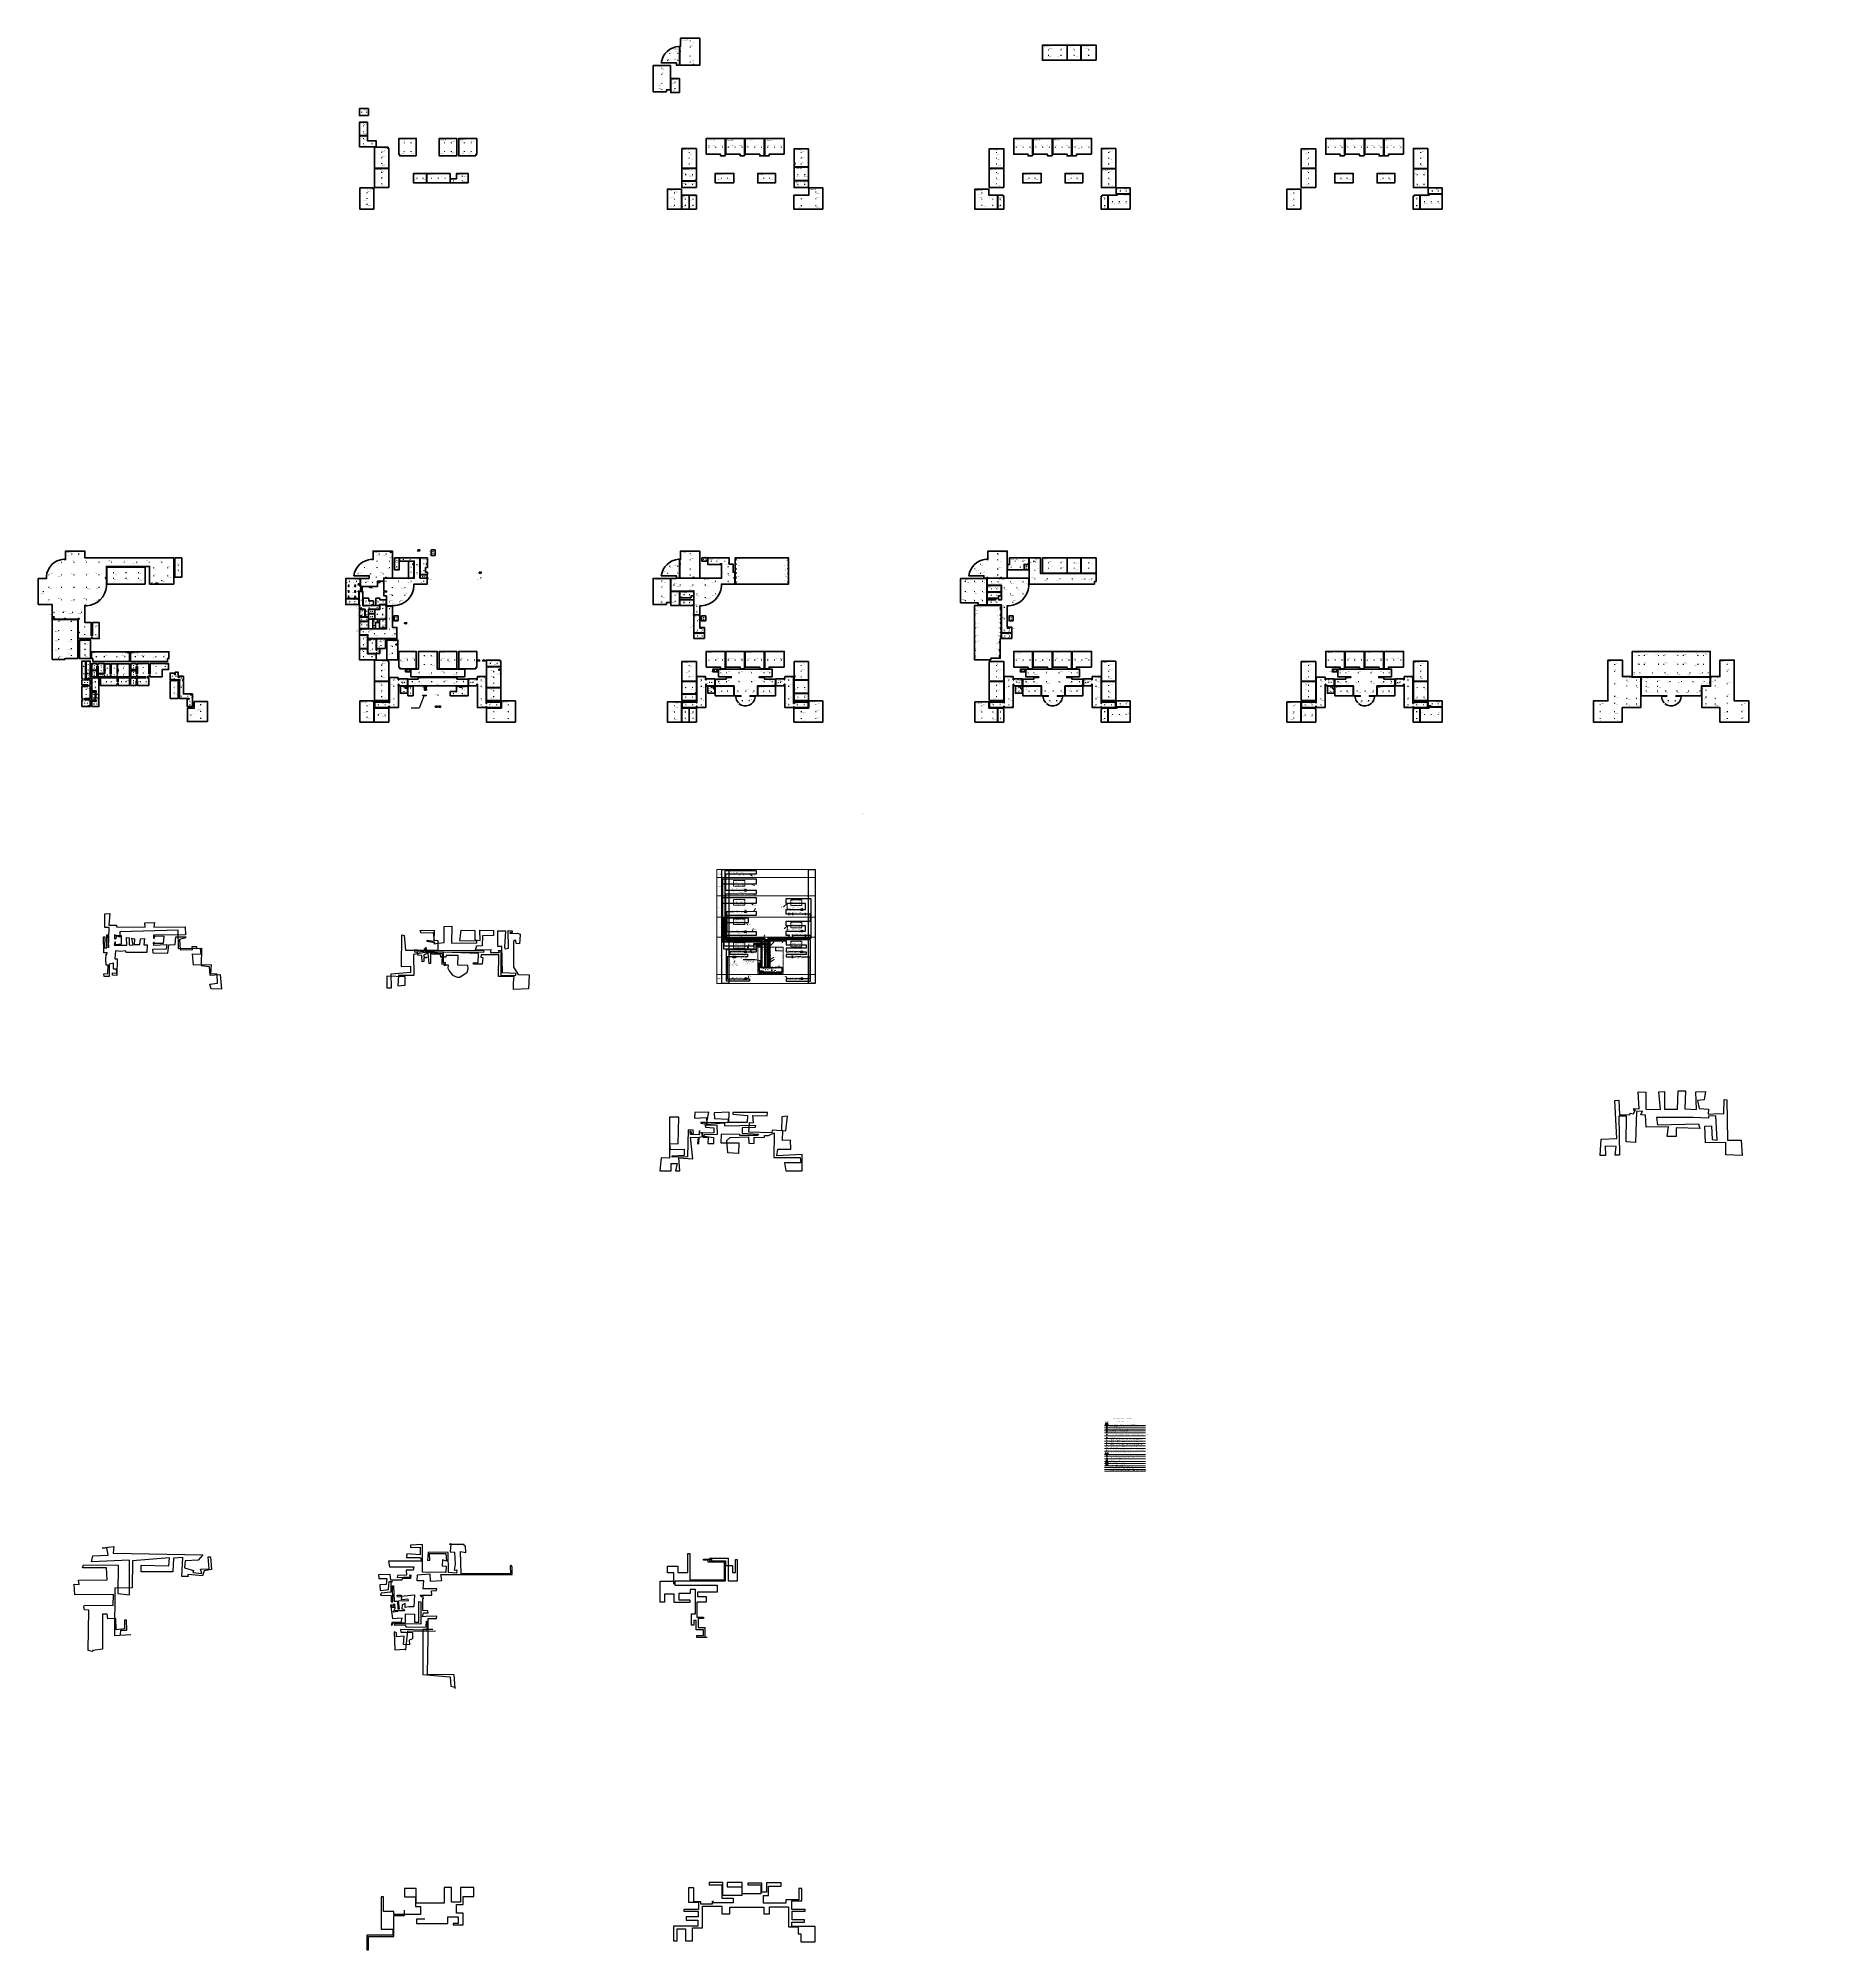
# Model space of a CAD drawing. Header units: millimetres. Extents: x -352922 to 429463, y -483593 to 355472.
import ezdxf
from ezdxf import colors
from ezdxf.entities.mleader import LeaderData, LeaderLine
from ezdxf.enums import TextEntityAlignment as Align
from ezdxf.math import Vec2, Vec3

# ---------------------------------------------------------------- set-up
doc = ezdxf.new("R2010")
doc.units = ezdxf.units.MM
doc.header["$LTSCALE"] = 0.5
for name, pattern in [('CONTI', [0]), ('DASHED2', [0.375, 0.25, -0.125]), ('GOST2.303 4', [7, 5, -2, 0]), ('GOST2.303 6', [12, 8, -1.5, 1, -1.5])]:
    doc.linetypes.add(name, pattern=pattern)
doc.layers.get('0').update_dxf_attribs({"lineweight": 18})
for name, color, linetype, lineweight in [('! 1 Трасса ПС', 1, 'Continuous', 40), ('! 3 Связь оборудование', 1, 'Continuous', 40), ('! BSN__тонкая  текст - 015', 250, 'Continuous', 15), ('! BSN__тонкая  текст - 02', 250, 'Continuous', 20), ('! ЗКПС НОМЕР 1', 4, 'Continuous', 50), ('! тонкая  текст - 02', 5, 'Continuous', 20), ('13_text', 250, 'Continuous', 15), ('13_АПС_кабели', 1, 'Continuous', 30), ('13_АПС_оборудование', 1, 'Continuous', 30), ('13_АПС_текст', 1, 'Continuous', 30), ('7 - тонкая  текст - 02', 5, 'Continuous', 20), ('BSN__основная - 06', 1, 'Continuous', 60), ('BSN__тонкая  текст - 02', 5, 'Continuous', 20), ('cc_ПС', 6, 'пс  -V-V-V-V-V-V-V-', 30), ('RC-Приборы_управления_и_блоки_индикации', 1, 'Continuous', 30), ('АР_Штриховка_Стималит', 5, 'Continuous', 0), ('ОХР', 5, 'Continuous', 30), ('СС_АПС_Оборудование', 1, 'Continuous', 25), ('СС_Схема', 7, 'Continuous', 30), ('СС_Трасса_ПС', 1, 'Continuous', 25)]:
    doc.layers.add(name, color=color, linetype=linetype, lineweight=lineweight)
doc.layers.add('! ЗКПС НОМЕР 2', color=7, linetype='Continuous', lineweight=0, true_color=0xf3aae6, transparency=0.5)
for name, color, linetype in [('00_RS485', 30, 'Continuous'), ('1-ПС оборудование', 1, 'Continuous'), ('_ПС', 1, 'Continuous')]:
    doc.layers.add(name, color=color, linetype=linetype)
doc.styles.add('ISOCPEUR', font='isocpeui.ttf', dxfattribs={"height": 250})
doc.styles.get("Standard").update_dxf_attribs({"font": 'txt.shx'})
doc.linetypes.add('ограждение1', pattern='A,0.25,-0.1,[133,ltypeshp.shx,S=0.1,R=0,X=-0.1,Y=0],-0.1,1', length=1.45)
doc.linetypes.add('Открыто в трубе', pattern='A,2,[1,BDG_GOST,S=1,R=0,X=0,Y=0],-4', length=6)
doc.linetypes.add('пс  -V-V-V-V-V-V-V-', pattern='A,20,-0.2,["V",Standard,S=3,R=0,X=1,Y=-1.5],-5', length=25.2)

# ---------------------------------------------------------------- blocks, each defined once
blk = doc.blocks.new('_ArchTick')
at = {"color": 0, "linetype": 'ByBlock', "const_width": 0.15}
blk.add_lwpolyline([(-0.5, -0.5), (0.5, 0.5)], dxfattribs=at)
blk = doc.blocks.new('194')
h = blk.add_hatch(color=1)
h.dxf.hatch_style = 1
h.paths.add_polyline_path([(1511.8, -5347.3), (1519.7, -5347.3), (1519.7, -5342.3)])
at = {"ltscale": 0.01, "true_color": 0xe3e3e3}
h = blk.add_hatch(color=254, dxfattribs=at)
h.dxf.hatch_style = 1
h.paths.add_polyline_path([(1519.7, -5342.3), (1511.8, -5342.3), (1511.8, -5347.3), (1519.7, -5347.3)])
at = {"layer": '! тонкая  текст - 02', "color": 1, "ltscale": 100, "const_width": 0.1}
blk.add_lwpolyline([(1511.8, -5342.3), (1519.7, -5342.3), (1519.7, -5347.3), (1511.8, -5347.3)], close=True, dxfattribs=at)
blk = doc.blocks.new('MDL')
at = {"layer": 'АР_Штриховка_Стималит', "true_color": 0xe3e3e3}
h = blk.add_hatch(color=254, dxfattribs=at)
h.dxf.hatch_style = 1
h.paths.add_polyline_path([(137700.8, 401152.6), (137700.8, 401148.4), (137704.4, 401150.5)])
h.paths.add_polyline_path([(137707.9, 401152.6), (137700.8, 401152.6), (137704.4, 401150.5)])
h.paths.add_polyline_path([(137707.9, 401152.6), (137704.4, 401150.5), (137707.9, 401148.4)])
h.paths.add_polyline_path([(137704.4, 401150.5), (137700.8, 401148.4), (137707.9, 401148.4)])
at = {"layer": '1-ПС оборудование', "color": 1, "ltscale": 100, "const_width": 0.125, "elevation": 0}
for points in [[(137708.3, 401153), (137700.4, 401153), (137700.4, 401148), (137708.3, 401148)], [(137707.9, 401152.6), (137700.8, 401152.6), (137700.8, 401148.4), (137707.9, 401148.4)]]:
    blk.add_lwpolyline(points, close=True, dxfattribs=at)
for points in [[(137707.9, 401152.6), (137700.8, 401148.4)], [(137700.8, 401152.6), (137707.9, 401148.4)]]:
    blk.add_lwpolyline(points, dxfattribs=at)
blk = doc.blocks.new('195')
at = {"ltscale": 0.01, "true_color": 0xe3e3e3}
h = blk.add_hatch(color=254, dxfattribs=at)
h.dxf.hatch_style = 1
h.paths.add_polyline_path([(-14318.1, -22148.2), (-14318.1, -22153.2), (-14310.1, -22153.2), (-14310.1, -22148.2)])
at = {"layer": 'RC-Приборы_управления_и_блоки_индикации'}
h = blk.add_hatch(color=256, dxfattribs=at)
h.dxf.hatch_style = 1
h.paths.add_polyline_path([(-14314.1, -22153.2), (-14314.1, -22150.7), (-14310.1, -22150.7), (-14310.1, -22153.2)])
at = {"layer": 'RC-Приборы_управления_и_блоки_индикации', "const_width": 0.1}
blk.add_lwpolyline([(-14310.1, -22153.2), (-14318.1, -22153.2), (-14318.1, -22148.2), (-14310.1, -22148.2)], close=True, dxfattribs=at)
blk = doc.blocks.new('ИПР1')
at = {"layer": 'АР_Штриховка_Стималит', "ltscale": 0.01, "true_color": 0xffffff}
h = blk.add_hatch(color=7, dxfattribs=at)
h.dxf.hatch_style = 1
h.paths.add_polyline_path([(-11645.5, -30228.9), (-11645.5, -30233.8), (-11640.6, -30233.8), (-11640.6, -30228.9)])
at = {"layer": 'BSN__основная - 06', "ltscale": 100, "const_width": 0.1}
blk.add_lwpolyline([(-11645.5, -30228.9), (-11640.6, -30228.9), (-11640.6, -30233.8), (-11645.5, -30233.8)], close=True, dxfattribs=at)
for points in [[(-11644.9, -30229.4), (-11644.8, -30229.6), (-11644.8, -30229.6), (-11644.8, -30229.7), (-11644.7, -30229.7), (-11644.7, -30229.8), (-11644.7, -30229.8), (-11644.6, -30229.9), (-11644.6, -30230), (-11644.6, -30230), (-11644.5, -30230.1), (-11644.4, -30230.2), (-11644.4, -30230.2), (-11644.3, -30230.3), (-11644.2, -30230.4), (-11644.1, -30230.5), (-11644, -30230.5), (-11643.9, -30230.6), (-11643.8, -30230.6), (-11643.7, -30230.7), (-11643.6, -30230.7), (-11643.5, -30230.8), (-11643.4, -30230.8), (-11643.2, -30230.8), (-11643, -30230.8), (-11642.7, -30230.8), (-11642.5, -30230.7), (-11642.3, -30230.7), (-11642, -30230.5), (-11641.8, -30230.4), (-11641.6, -30230.2), (-11641.5, -30230), (-11641.3, -30229.8), (-11641.2, -30229.5), (-11641.2, -30229.4)], [(-11643, -30230.8), (-11643, -30233.3)]]:
    blk.add_lwpolyline(points, dxfattribs=at)
blk = doc.blocks.new('*U32')
at = {"linetype": 'Continuous', "lineweight": 20, "true_color": 0xffffff, "transparency": 33554559}
h = blk.add_hatch(color=7, dxfattribs=at)
h.dxf.hatch_style = 1
h.paths.add_polyline_path([(-218, 521), (-218, -276), (1786, -276), (1786, 521)])
h.paths.add_polyline_path([(-1570, -1070), (1673, -1070), (1673, -565), (-1570, -565)], flags=9)
at = {"color": 1, "lineweight": 50, "transparency": 33554559}
blk.add_lwpolyline([(-218, 521), (1786, 521), (1786, -276), (-218, -276)], close=True, dxfattribs=at)
at = {"color": 1, "transparency": 33554559, "insert": (-42, 390), "char_height": 500, "attachment_point": 1, "style": 'ISOCPEUR'}
blk.add_mtext_dynamic_manual_height_columns('РМ-1', width=896.24, gutter_width=1500, heights=[0], dxfattribs=at)
at = {"transparency": 33554559, "style": 'ISOCPEUR'}
blk.add_attdef('НУМЕРАЦИЯ', (-977, 937), '', height=500, dxfattribs=at)
at = {"color": 5, "transparency": 33554559, "style": 'ISOCPEUR'}
blk.add_attdef('ПОМ.', text='', height=200, dxfattribs=at).set_placement((-37, 473), align=Align.RIGHT)
at = {"transparency": 33554559, "style": 'ISOCPEUR', "flags": 1}
blk.add_attdef('НОМ', (1222, 570), '', height=250, dxfattribs=at)
at = {"color": 6, "lineweight": 20, "transparency": 33554559, "style": 'ISOCPEUR', "flags": 1}
for tag, p in [('ПОМЕЩЕНИЕ', (1645, -43)), ('ИД', (2550, -400))]:
    blk.add_attdef(tag, p, '', height=250, dxfattribs=at)
at = {"color": 6, "lineweight": 40, "transparency": 33554559, "style": 'ISOCPEUR'}
blk.add_attdef('СЛУЖЕБНЫЙОТКР', (-997, -747), '', height=220, dxfattribs=at)
at = {"color": 2, "linetype": 'Continuous', "lineweight": 30, "transparency": 33554559, "style": 'ISOCPEUR', "flags": 1}
blk.add_attdef('ID', (2010, -411), '', height=250, dxfattribs=at)
blk = doc.blocks.new('АРМ СВН')
at = {"layer": 'ОХР', "color": 0, "lineweight": 30}
for points in [[(95188, 94515), (97030, 94515), (97030, 93920), (95188, 93920)], [(95408, 95807), (96806, 95807), (96806, 94673), (95408, 94673)], [(95618, 95588), (96582, 95588), (96582, 94891), (95618, 94891)]]:
    blk.add_lwpolyline(points, close=True, dxfattribs=at)
blk = doc.blocks.new('БП1')
at = {"ltscale": 0.01, "true_color": 0xe3e3e3}
h = blk.add_hatch(color=254, dxfattribs=at)
h.dxf.hatch_style = 1
h.paths.add_polyline_path([(-11668.5, -30194.5), (-11668.5, -30189.5), (-11676.4, -30189.5), (-11676.4, -30194.5)])
at = {"layer": '! тонкая  текст - 02', "color": 1, "ltscale": 100, "const_width": 0.125, "elevation": 0}
blk.add_lwpolyline([(-11676.4, -30189.5), (-11668.5, -30189.5), (-11668.5, -30194.5), (-11676.4, -30194.5)], close=True, dxfattribs=at)
at = {"layer": '! BSN__тонкая  текст - 015', "color": 1, "style": 'ISOCPEUR'}
blk.add_text('ИБП', height=2.5, dxfattribs=at).set_placement((-11672.4, -30193.1), align=Align.CENTER)
blk = doc.blocks.new('*U31')
at = {"linetype": 'Continuous', "lineweight": 20, "true_color": 0xffffff, "transparency": 33554559}
h = blk.add_hatch(color=7, dxfattribs=at)
h.dxf.hatch_style = 1
h.paths.add_polyline_path([(-276, 640), (-276, -157), (1729, -157), (1729, 640)])
h.paths.add_polyline_path([(-1628, -951), (1615, -951), (1615, -446), (-1628, -446)], flags=9)
at = {"color": 1, "lineweight": 50, "transparency": 33554559}
blk.add_lwpolyline([(-276, 640), (1729, 640), (1729, -157), (-276, -157)], close=True, dxfattribs=at)
at = {"color": 1, "transparency": 33554559, "insert": (-100, 509), "char_height": 500, "attachment_point": 1, "style": 'ISOCPEUR'}
blk.add_mtext_dynamic_manual_height_columns('РМ-4', width=896.24, gutter_width=1500, heights=[0], dxfattribs=at)
at = {"color": 5, "transparency": 33554559, "style": 'ISOCPEUR'}
blk.add_attdef('ПОМ.', text='', height=200, dxfattribs=at).set_placement((-37, 473), align=Align.RIGHT)
at = {"transparency": 33554559, "style": 'ISOCPEUR'}
blk.add_attdef('НУМЕРАЦИЯ', (-116, 839), '', height=500, dxfattribs=at)
at = {"transparency": 33554559, "style": 'ISOCPEUR', "flags": 1}
blk.add_attdef('НОМ', (1222, 570), '', height=250, dxfattribs=at)
at = {"color": 6, "lineweight": 20, "transparency": 33554559, "style": 'ISOCPEUR', "flags": 1}
for tag, p in [('ПОМЕЩЕНИЕ', (1645, -43)), ('ИД', (2550, -400))]:
    blk.add_attdef(tag, p, '', height=250, dxfattribs=at)
at = {"color": 6, "lineweight": 40, "transparency": 33554559, "style": 'ISOCPEUR'}
blk.add_attdef('СЛУЖЕБНЫЙОТКР', (-997, -747), '', height=220, dxfattribs=at)
at = {"color": 2, "linetype": 'Continuous', "lineweight": 30, "transparency": 33554559, "style": 'ISOCPEUR', "flags": 1}
blk.add_attdef('ID', (2010, -411), '', height=250, dxfattribs=at)
blk = doc.blocks.new('ФОН')
at = {"color": 1, "linetype": 'Continuous', "lineweight": 30, "transparency": 33554559}
blk.add_lwpolyline([(68.6, 234.4), (73.7, 234.4), (73.7, 239.5), (68.6, 239.5)], close=True, dxfattribs=at)
blk = doc.blocks.new('мчсяячмафыв')
h = blk.add_hatch(color=1)
h.dxf.hatch_style = 1
h.paths.add_polyline_path([(1, -1), (1, -1), (-5, -1), (-5, -6), (0, -6, -1)])
at = {"color": 1}
for points in [[(1, -3), (3, -3)], [(3, -3), (2, -3)], [(3, -3), (2, -4)]]:
    blk.add_lwpolyline(points, dxfattribs=at)
blk.add_arc((0, -3), 2.48, 87.8291, 272.1709, dxfattribs=at)
blk.add_blockref('ФОН', (-73, -240))
blk = doc.blocks.new('A$C9eb36a08')
h = blk.add_hatch(color=1)
h.dxf.hatch_style = 1
edge = h.paths.add_edge_path()
edge.add_line((201, 206), (-199, 206))
edge.add_line((-199, 206), (-199, -193))
edge.add_line((-199, -193), (201, -193))
edge.add_arc((199, 7), 200, 89.665393, 270.334607, ccw=False)
at = {"color": 1}
blk.add_arc((200, 7), 200, 89.699216, 270.300784, dxfattribs=at)
at = {"xscale": 77.8752, "yscale": 77.8752, "zscale": 77.8752}
blk.add_blockref('ФОН', (-5542, -18447), dxfattribs=at)
blk = doc.blocks.new('A$Ca6d04e0e')
at = {"layer": '! ЗКПС НОМЕР 1', "true_color": 0x78b1e2}
h = blk.add_hatch(color=143, dxfattribs=at)
h.dxf.hatch_style = 1
h.paths.add_polyline_path([(248, 248), (-248, 248), (-248, -248), (248, -248)])
at = {"layer": '! BSN__тонкая  текст - 015', "color": 1, "lineweight": 30, "ltscale": 100, "const_width": 5, "elevation": 0}
for points in [[(-249, 3), (-306, 3)], [(0, 307), (0, 249)], [(307, 3), (250, 3)], [(0, -249), (0, -307)]]:
    blk.add_lwpolyline(points, dxfattribs=at)
at = {"layer": '! BSN__тонкая  текст - 015', "color": 1, "lineweight": 30, "ltscale": 100, "const_width": 3}
blk.add_lwpolyline([(-248, 248), (248, 248), (248, -248), (-248, -248)], close=True, dxfattribs=at)
at = {"color": 1, "linetype": 'Continuous', "lineweight": 40}
blk.add_line((0, -33), (0, 114), dxfattribs=at)
blk.add_circle((0, -81), 48.1, dxfattribs=at)
blk = doc.blocks.new('Т1')
at = {"linetype": 'Continuous', "lineweight": 20, "true_color": 0xffffff}
h = blk.add_hatch(color=7, dxfattribs=at)
h.dxf.hatch_style = 1
h.paths.add_polyline_path([(73.7, 239.5), (68.6, 239.5), (68.6, 234.4), (73.7, 234.4)])
h = blk.add_hatch(color=7, dxfattribs=at)
h.dxf.hatch_style = 1
h.paths.add_polyline_path([(71.9, 235.7, 1), (70.6, 235.7, 1)])
at = {"color": 1, "linetype": 'Continuous', "lineweight": 40}
blk.add_line((71.2, 236.4), (71.2, 238.9), dxfattribs=at)
blk.add_circle((71.2, 235.7), 0.641, dxfattribs=at)
blk.add_blockref('ФОН', (0, 0))
blk = doc.blocks.new('*U30')
at = {"transparency": 33554559, "xscale": 200.0000001479999, "yscale": 200.0000001479999, "zscale": 200.0000001479999}
blk.add_blockref('Т1', (-13741, -47294), dxfattribs=at)
at = {"transparency": 33554559, "style": 'ISOCPEUR', "flags": 1}
blk.add_attdef('НОМ', (1222, 570), '', height=250, dxfattribs=at)
at = {"transparency": 33554559, "style": 'ISOCPEUR'}
blk.add_attdef('НУМЕРАЦИЯ', (1297, -44), '', height=500, dxfattribs=at)
at = {"color": 6, "lineweight": 20, "transparency": 33554559, "style": 'ISOCPEUR', "flags": 1}
for tag, p in [('ПОМЕЩЕНИЕ', (1645, -43)), ('ИД', (2550, -400))]:
    blk.add_attdef(tag, p, '', height=250, dxfattribs=at)
at = {"color": 2, "linetype": 'Continuous', "lineweight": 30, "transparency": 33554559, "style": 'ISOCPEUR', "flags": 1}
blk.add_attdef('ID', (2010, -411), '', height=250, dxfattribs=at)
blk = doc.blocks.new('748')
at = {"layer": 'АР_Штриховка_Стималит', "true_color": 0xffffff}
h = blk.add_hatch(color=7, dxfattribs=at)
h.dxf.hatch_style = 1
h.paths.add_polyline_path([(1611.5, -5339.8), (1606.6, -5339.8), (1606.6, -5344.7), (1611.5, -5344.7)])
h.paths.add_polyline_path([(1610.6, -5340.7), (1610.6, -5343.8), (1607.6, -5343.8), (1607.6, -5340.7)], flags=16)
h = blk.add_hatch(color=7, dxfattribs=at)
h.dxf.hatch_style = 1
h.paths.add_polyline_path([(1607.6, -5340.7), (1607.6, -5343.7), (1610.6, -5343.7), (1610.6, -5340.7)])
at = {"color": 1, "lineweight": 5, "ltscale": 100, "elevation": 0}
for points, const_width in [([(1606.6, -5344.7), (1611.6, -5344.7), (1611.6, -5339.8), (1606.6, -5339.8)], 0.03), ([(1607.6, -5343.7), (1610.6, -5343.7), (1610.6, -5340.7), (1607.6, -5340.7)], 0.01)]:
    blk.add_lwpolyline(points, close=True, dxfattribs=dict(at, const_width=const_width))
at = {"color": 1, "lineweight": 5, "ltscale": 100, "const_width": 0.03, "elevation": 0}
blk.add_lwpolyline([(1609.6, -5341.1), (1608.5, -5341.7), (1609.7, -5342.7), (1608.5, -5343.3)], dxfattribs=at)
blk = doc.blocks.new('101')
at = {"layer": '! ЗКПС НОМЕР 2', "true_color": 0xffffff, "transparency": 33554687}
h = blk.add_hatch(color=7, dxfattribs=at)
h.dxf.hatch_style = 1
h.paths.add_polyline_path([(-12942, -22141.9), (-12947, -22141.9), (-12947, -22146.8), (-12942, -22146.8)])
at = {"layer": 'BSN__основная - 06', "color": 1, "lineweight": 30, "ltscale": 100, "const_width": 0.03, "elevation": 0}
blk.add_lwpolyline([(-12947, -22141.9), (-12942, -22141.9), (-12942, -22146.8), (-12947, -22146.8)], close=True, dxfattribs=at)
at = {"layer": 'BSN__основная - 06', "color": 1, "lineweight": 30, "ltscale": 100, "const_width": 0.07, "elevation": 0}
blk.add_lwpolyline([(-12943.9, -22142.7), (-12945, -22143.9), (-12943.9, -22144.8), (-12945, -22145.9)], dxfattribs=at)
blk = doc.blocks.new('746')
at = {"layer": '! ЗКПС НОМЕР 1', "true_color": 0x78b1e2}
h = blk.add_hatch(color=143, dxfattribs=at)
h.dxf.hatch_style = 1
h.paths.add_polyline_path([(846.5, -5270.4), (846.5, -5275.2), (851.4, -5275.2), (851.4, -5270.4)])
h.paths.add_polyline_path([(850.5, -5271.3), (850.5, -5274.4), (847.4, -5274.4), (847.4, -5271.3)], flags=16)
at = {"layer": 'АР_Штриховка_Стималит', "true_color": 0xffffff}
h = blk.add_hatch(color=7, dxfattribs=at)
h.dxf.hatch_style = 1
h.paths.add_polyline_path([(847.5, -5271.3), (847.5, -5274.3), (850.5, -5274.3), (850.5, -5271.3)])
at = {"layer": '! BSN__тонкая  текст - 015', "color": 1, "lineweight": 30, "ltscale": 100, "const_width": 0.05}
for points in [[(846.4, -5272.8), (845.9, -5272.8)], [(848.9, -5269.7), (848.9, -5270.3)], [(848.9, -5275.3), (848.9, -5275.8)], [(852, -5272.8), (851.4, -5272.8)]]:
    blk.add_lwpolyline(points, dxfattribs=at)
at = {"color": 1, "lineweight": 5, "ltscale": 100, "elevation": 0}
for points, const_width in [([(846.5, -5275.3), (851.4, -5275.3), (851.4, -5270.3), (846.5, -5270.3)], 0.03), ([(847.5, -5274.3), (850.5, -5274.3), (850.5, -5271.3), (847.5, -5271.3)], 0.01)]:
    blk.add_lwpolyline(points, close=True, dxfattribs=dict(at, const_width=const_width))
at = {"color": 1, "lineweight": 5, "ltscale": 100, "const_width": 0.03, "elevation": 0}
blk.add_lwpolyline([(849.5, -5271.7), (848.4, -5272.3), (849.5, -5273.3), (848.4, -5273.9)], dxfattribs=at)
blk = doc.blocks.new('102')
at = {"layer": '! ЗКПС НОМЕР 1', "true_color": 0x78b1e2}
h = blk.add_hatch(color=143, dxfattribs=at)
h.dxf.hatch_style = 1
h.paths.add_polyline_path([(1716.1, -5163), (1711.2, -5163), (1711.2, -5168), (1716.1, -5168)])
at = {"layer": '! BSN__тонкая  текст - 015', "color": 1, "lineweight": 30, "ltscale": 100, "const_width": 0.05}
for points in [[(1711.1, -5165.5), (1710.6, -5165.5)], [(1713.6, -5162.5), (1713.6, -5163)], [(1713.6, -5168), (1713.6, -5168.6)], [(1716.7, -5165.5), (1716.1, -5165.5)]]:
    blk.add_lwpolyline(points, dxfattribs=at)
at = {"layer": '! BSN__тонкая  текст - 015', "color": 1, "lineweight": 30, "ltscale": 100, "const_width": 0.03, "elevation": 0}
blk.add_lwpolyline([(1711.2, -5163), (1716.1, -5163), (1716.1, -5168), (1711.2, -5168)], close=True, dxfattribs=at)
at = {"color": 1, "lineweight": 5, "ltscale": 100, "const_width": 0.03, "elevation": 0}
blk.add_lwpolyline([(1714.2, -5164.4), (1713.1, -5165), (1714.2, -5166), (1713.1, -5166.6)], dxfattribs=at)
blk = doc.blocks.new('*U37')
at = {"linetype": 'Continuous', "lineweight": 20, "true_color": 0xffffff, "transparency": 33554559}
h = blk.add_hatch(color=7, dxfattribs=at)
h.dxf.hatch_style = 1
h.paths.add_polyline_path([(0, -599), (979, -599), (979, 237), (0, 237)])
at = {"color": 1, "lineweight": 50, "transparency": 33554559}
blk.add_lwpolyline([(0, 237), (979, 237), (979, -599), (0, -599)], close=True, dxfattribs=at)
at = {"color": 1, "transparency": 33554559, "insert": (227, -14), "char_height": 350, "attachment_point": 1, "style": 'ISOCPEUR'}
blk.add_mtext_dynamic_manual_height_columns('ИЗ', width=896.24, gutter_width=1500, heights=[0], dxfattribs=at)
at = {"color": 5, "transparency": 33554559, "style": 'ISOCPEUR'}
blk.add_attdef('ПОМ.', text='', height=200, dxfattribs=at).set_placement((-37, 473), align=Align.RIGHT)
at = {"transparency": 33554559, "style": 'ISOCPEUR', "flags": 1}
blk.add_attdef('НОМ', (1222, 570), '', height=250, dxfattribs=at)
at = {"transparency": 33554559, "style": 'ISOCPEUR'}
blk.add_attdef('НУМЕРАЦИЯ', (1345, -20), '', height=500, dxfattribs=at)
at = {"color": 6, "lineweight": 20, "transparency": 33554559, "style": 'ISOCPEUR', "flags": 1}
for tag, p in [('ПОМЕЩЕНИЕ', (1645, -43)), ('ИД', (2550, -400))]:
    blk.add_attdef(tag, p, '', height=250, dxfattribs=at)
at = {"color": 6, "lineweight": 40, "transparency": 33554559, "style": 'ISOCPEUR'}
blk.add_attdef('СЛУЖЕБНЫЙОТКР', (-997, -747), '', height=220, dxfattribs=at)
at = {"color": 2, "linetype": 'Continuous', "lineweight": 30, "transparency": 33554559, "style": 'ISOCPEUR', "flags": 1}
blk.add_attdef('ID', (2010, -411), '', height=250, dxfattribs=at)
blk = doc.blocks.new('*U51')
at = {"linetype": 'Continuous', "lineweight": 20, "true_color": 0xffffff, "transparency": 33554559}
h = blk.add_hatch(color=7, dxfattribs=at)
h.dxf.hatch_style = 1
h.paths.add_polyline_path([(-275, 640), (-275, -156), (1730, -156), (1730, 640)])
h.paths.add_polyline_path([(-1627, -950), (1616, -950), (1616, -446), (-1627, -446)], flags=9)
at = {"color": 1, "lineweight": 50, "transparency": 33554559}
blk.add_lwpolyline([(-275, 640), (1730, 640), (1730, -156), (-275, -156)], close=True, dxfattribs=at)
at = {"color": 1, "transparency": 33554559, "insert": (-99, 510), "char_height": 500, "attachment_point": 1, "style": 'ISOCPEUR'}
blk.add_mtext_dynamic_manual_height_columns('РМ-4', width=896.24, gutter_width=1500, heights=[0], dxfattribs=at)
at = {"transparency": 33554559, "style": 'ISOCPEUR'}
blk.add_attdef('НУМЕРАЦИЯ', (-836, 937), '', height=500, dxfattribs=at)
at = {"color": 5, "transparency": 33554559, "style": 'ISOCPEUR'}
blk.add_attdef('ПОМ.', text='', height=200, rotation=0.123333, dxfattribs=at).set_placement((-38, 473), align=Align.RIGHT)
at = {"transparency": 33554559, "style": 'ISOCPEUR', "flags": 1}
blk.add_attdef('НОМ', (1223, 570), '', height=250, dxfattribs=at)
at = {"color": 6, "lineweight": 20, "transparency": 33554559, "style": 'ISOCPEUR', "flags": 1}
for tag, p in [('ПОМЕЩЕНИЕ', (1645, -43)), ('ИД', (2551, -399))]:
    blk.add_attdef(tag, p, '', height=250, dxfattribs=at)
at = {"color": 6, "lineweight": 40, "transparency": 33554559, "style": 'ISOCPEUR'}
blk.add_attdef('СЛУЖЕБНЫЙОТКР', (-996, -746), '', height=220, dxfattribs=at)
at = {"color": 2, "linetype": 'Continuous', "lineweight": 30, "transparency": 33554559, "style": 'ISOCPEUR', "flags": 1}
blk.add_attdef('ID', (2011, -406), '', height=250, rotation=0.123333, dxfattribs=at)
blk = doc.blocks.new('*U38')
at = {"linetype": 'Continuous', "lineweight": 20, "true_color": 0xffffff, "transparency": 33554559}
h = blk.add_hatch(color=7, dxfattribs=at)
h.dxf.hatch_style = 1
h.paths.add_polyline_path([(-218, 521), (-218, -276), (1786, -276), (1786, 521)])
h.paths.add_polyline_path([(-1570, -1070), (1673, -1070), (1673, -565), (-1570, -565)], flags=9)
at = {"color": 1, "lineweight": 50, "transparency": 33554559}
blk.add_lwpolyline([(-218, 521), (1786, 521), (1786, -276), (-218, -276)], close=True, dxfattribs=at)
at = {"color": 1, "transparency": 33554559, "insert": (-42, 390), "char_height": 500, "attachment_point": 1, "style": 'ISOCPEUR'}
blk.add_mtext_dynamic_manual_height_columns('РМ-1', width=896.24, gutter_width=1500, heights=[0], dxfattribs=at)
at = {"color": 5, "transparency": 33554559, "style": 'ISOCPEUR'}
blk.add_attdef('ПОМ.', text='', height=200, dxfattribs=at).set_placement((-37, 473), align=Align.RIGHT)
at = {"transparency": 33554559, "style": 'ISOCPEUR'}
blk.add_attdef('НУМЕРАЦИЯ', (-505, 1445), '', height=500, dxfattribs=at)
at = {"transparency": 33554559, "style": 'ISOCPEUR', "flags": 1}
blk.add_attdef('НОМ', (1222, 570), '', height=250, dxfattribs=at)
at = {"color": 6, "lineweight": 20, "transparency": 33554559, "style": 'ISOCPEUR', "flags": 1}
for tag, p in [('ПОМЕЩЕНИЕ', (1645, -43)), ('ИД', (2550, -400))]:
    blk.add_attdef(tag, p, '', height=250, dxfattribs=at)
at = {"color": 6, "lineweight": 40, "transparency": 33554559, "style": 'ISOCPEUR'}
blk.add_attdef('СЛУЖЕБНЫЙОТКР', (-997, -747), '', height=220, dxfattribs=at)
at = {"color": 2, "linetype": 'Continuous', "lineweight": 30, "transparency": 33554559, "style": 'ISOCPEUR', "flags": 1}
blk.add_attdef('ID', (2010, -411), '', height=250, dxfattribs=at)
blk = doc.blocks.new('*U39')
at = {"linetype": 'Continuous', "lineweight": 20, "true_color": 0xffffff, "transparency": 33554559}
h = blk.add_hatch(color=7, dxfattribs=at)
h.dxf.hatch_style = 1
h.paths.add_polyline_path([(-218, 521), (-218, -276), (1786, -276), (1786, 521)])
h.paths.add_polyline_path([(-1570, -1070), (1673, -1070), (1673, -565), (-1570, -565)], flags=9)
at = {"color": 1, "lineweight": 50, "transparency": 33554559}
blk.add_lwpolyline([(-218, 521), (1786, 521), (1786, -276), (-218, -276)], close=True, dxfattribs=at)
at = {"color": 1, "transparency": 33554559, "insert": (-42, 390), "char_height": 500, "attachment_point": 1, "style": 'ISOCPEUR'}
blk.add_mtext_dynamic_manual_height_columns('РМ-1', width=896.24, gutter_width=1500, heights=[0], dxfattribs=at)
at = {"color": 5, "transparency": 33554559, "style": 'ISOCPEUR'}
blk.add_attdef('ПОМ.', text='', height=200, dxfattribs=at).set_placement((-37, 473), align=Align.RIGHT)
at = {"transparency": 33554559, "style": 'ISOCPEUR'}
blk.add_attdef('НУМЕРАЦИЯ', (-505, 1371), '', height=500, dxfattribs=at)
at = {"transparency": 33554559, "style": 'ISOCPEUR', "flags": 1}
blk.add_attdef('НОМ', (1222, 570), '', height=250, dxfattribs=at)
at = {"color": 6, "lineweight": 20, "transparency": 33554559, "style": 'ISOCPEUR', "flags": 1}
for tag, p in [('ПОМЕЩЕНИЕ', (1645, -43)), ('ИД', (2550, -400))]:
    blk.add_attdef(tag, p, '', height=250, dxfattribs=at)
at = {"color": 6, "lineweight": 40, "transparency": 33554559, "style": 'ISOCPEUR'}
blk.add_attdef('СЛУЖЕБНЫЙОТКР', (-997, -747), '', height=220, dxfattribs=at)
at = {"color": 2, "linetype": 'Continuous', "lineweight": 30, "transparency": 33554559, "style": 'ISOCPEUR', "flags": 1}
blk.add_attdef('ID', (2010, -411), '', height=250, dxfattribs=at)
blk = doc.blocks.new('*U35')
at = {"linetype": 'Continuous', "lineweight": 20, "true_color": 0xffffff, "transparency": 33554559}
h = blk.add_hatch(color=7, dxfattribs=at)
h.dxf.hatch_style = 1
h.paths.add_polyline_path([(-218, 521), (-218, -276), (1786, -276), (1786, 521)])
h.paths.add_polyline_path([(-1570, -1070), (1673, -1070), (1673, -565), (-1570, -565)], flags=9)
at = {"color": 1, "lineweight": 50, "transparency": 33554559}
blk.add_lwpolyline([(-218, 521), (1786, 521), (1786, -276), (-218, -276)], close=True, dxfattribs=at)
at = {"color": 1, "transparency": 33554559, "insert": (-42, 390), "char_height": 500, "attachment_point": 1, "style": 'ISOCPEUR'}
blk.add_mtext_dynamic_manual_height_columns('РМ-1', width=896.24, gutter_width=1500, heights=[0], dxfattribs=at)
at = {"color": 5, "transparency": 33554559, "style": 'ISOCPEUR'}
blk.add_attdef('ПОМ.', text='', height=200, dxfattribs=at).set_placement((-37, 473), align=Align.RIGHT)
at = {"transparency": 33554559, "style": 'ISOCPEUR'}
blk.add_attdef('НУМЕРАЦИЯ', (-505, 1445), '', height=500, dxfattribs=at)
at = {"transparency": 33554559, "style": 'ISOCPEUR', "flags": 1}
blk.add_attdef('НОМ', (1222, 570), '', height=250, dxfattribs=at)
at = {"color": 6, "lineweight": 20, "transparency": 33554559, "style": 'ISOCPEUR', "flags": 1}
for tag, p in [('ПОМЕЩЕНИЕ', (1645, -43)), ('ИД', (2550, -400))]:
    blk.add_attdef(tag, p, '', height=250, dxfattribs=at)
at = {"color": 6, "lineweight": 40, "transparency": 33554559, "style": 'ISOCPEUR'}
blk.add_attdef('СЛУЖЕБНЫЙОТКР', (-997, -747), '', height=220, dxfattribs=at)
at = {"color": 2, "linetype": 'Continuous', "lineweight": 30, "transparency": 33554559, "style": 'ISOCPEUR', "flags": 1}
blk.add_attdef('ID', (2010, -411), '', height=250, dxfattribs=at)
blk = doc.blocks.new('*U36')
at = {"linetype": 'Continuous', "lineweight": 20, "true_color": 0xffffff, "transparency": 33554559}
h = blk.add_hatch(color=7, dxfattribs=at)
h.dxf.hatch_style = 1
h.paths.add_polyline_path([(-218, 521), (-218, -276), (1786, -276), (1786, 521)])
h.paths.add_polyline_path([(-1570, -1070), (1673, -1070), (1673, -565), (-1570, -565)], flags=9)
at = {"color": 1, "lineweight": 50, "transparency": 33554559}
blk.add_lwpolyline([(-218, 521), (1786, 521), (1786, -276), (-218, -276)], close=True, dxfattribs=at)
at = {"color": 1, "transparency": 33554559, "insert": (-42, 390), "char_height": 500, "attachment_point": 1, "style": 'ISOCPEUR'}
blk.add_mtext_dynamic_manual_height_columns('РМ-1', width=896.24, gutter_width=1500, heights=[0], dxfattribs=at)
at = {"color": 5, "transparency": 33554559, "style": 'ISOCPEUR'}
blk.add_attdef('ПОМ.', text='', height=200, dxfattribs=at).set_placement((-37, 473), align=Align.RIGHT)
at = {"transparency": 33554559, "style": 'ISOCPEUR'}
blk.add_attdef('НУМЕРАЦИЯ', (-505, 1445), '', height=500, dxfattribs=at)
at = {"transparency": 33554559, "style": 'ISOCPEUR', "flags": 1}
blk.add_attdef('НОМ', (1222, 570), '', height=250, dxfattribs=at)
at = {"color": 6, "lineweight": 20, "transparency": 33554559, "style": 'ISOCPEUR', "flags": 1}
for tag, p in [('ПОМЕЩЕНИЕ', (1645, -43)), ('ИД', (2550, -400))]:
    blk.add_attdef(tag, p, '', height=250, dxfattribs=at)
at = {"color": 6, "lineweight": 40, "transparency": 33554559, "style": 'ISOCPEUR'}
blk.add_attdef('СЛУЖЕБНЫЙОТКР', (-997, -747), '', height=220, dxfattribs=at)
at = {"color": 2, "linetype": 'Continuous', "lineweight": 30, "transparency": 33554559, "style": 'ISOCPEUR', "flags": 1}
blk.add_attdef('ID', (2010, -411), '', height=250, dxfattribs=at)
blk = doc.blocks.new('*U33')
at = {"linetype": 'Continuous', "lineweight": 20, "true_color": 0xffffff, "transparency": 33554559}
h = blk.add_hatch(color=7, dxfattribs=at)
h.dxf.hatch_style = 1
h.paths.add_polyline_path([(-276, 640), (-276, -157), (1729, -157), (1729, 640)])
h.paths.add_polyline_path([(-1628, -951), (1615, -951), (1615, -446), (-1628, -446)], flags=9)
at = {"color": 1, "lineweight": 50, "transparency": 33554559}
blk.add_lwpolyline([(-276, 640), (1729, 640), (1729, -157), (-276, -157)], close=True, dxfattribs=at)
at = {"color": 1, "transparency": 33554559, "insert": (-100, 509), "char_height": 500, "attachment_point": 1, "style": 'ISOCPEUR'}
blk.add_mtext_dynamic_manual_height_columns('РМ-4', width=896.24, gutter_width=1500, heights=[0], dxfattribs=at)
at = {"transparency": 33554559, "style": 'ISOCPEUR'}
blk.add_attdef('НУМЕРАЦИЯ', (-837, 937), '', height=500, dxfattribs=at)
at = {"color": 5, "transparency": 33554559, "style": 'ISOCPEUR'}
blk.add_attdef('ПОМ.', text='', height=200, dxfattribs=at).set_placement((-37, 473), align=Align.RIGHT)
at = {"transparency": 33554559, "style": 'ISOCPEUR', "flags": 1}
blk.add_attdef('НОМ', (1222, 570), '', height=250, dxfattribs=at)
at = {"color": 6, "lineweight": 20, "transparency": 33554559, "style": 'ISOCPEUR', "flags": 1}
for tag, p in [('ПОМЕЩЕНИЕ', (1645, -43)), ('ИД', (2550, -400))]:
    blk.add_attdef(tag, p, '', height=250, dxfattribs=at)
at = {"color": 6, "lineweight": 40, "transparency": 33554559, "style": 'ISOCPEUR'}
blk.add_attdef('СЛУЖЕБНЫЙОТКР', (-997, -747), '', height=220, dxfattribs=at)
at = {"color": 2, "linetype": 'Continuous', "lineweight": 30, "transparency": 33554559, "style": 'ISOCPEUR', "flags": 1}
blk.add_attdef('ID', (2010, -411), '', height=250, dxfattribs=at)
blk = doc.blocks.new('A$C3e5b9dde')
at = {"layer": 'СС_АПС_Оборудование', "lineweight": 30, "transparency": 33554559}
for points in [[(-750, 105), (750, -106)], [(750, 105), (-750, -106)], [(754, -106), (-750, -106), (-750, 105), (754, 105)], [(754, 105), (754, -106)]]:
    blk.add_lwpolyline(points, dxfattribs=at)

msp = doc.modelspace()

# ---------------------------------------------------------------- hatches: boundary and pattern name
at = {"ltscale": 0.01, "true_color": 0xe3e3e3}
h = msp.add_hatch(color=254, dxfattribs=at)
h.dxf.hatch_style = 1
h.paths.add_polyline_path([(116505, -257674), (116505, -257172), (115711, -257172), (115711, -257674)])
h = msp.add_hatch(color=254, dxfattribs=at)
h.dxf.hatch_style = 1
h.paths.add_polyline_path([(116505, -259010), (116505, -258509), (115711, -258509), (115711, -259010)])

# ---------------------------------------------------------------- linework, layer by layer
at = {"layer": '! 1 Трасса ПС', "const_width": 20}
msp.add_lwpolyline([(116835, -271561), (115412, -271559)], dxfattribs=at)
at = {"layer": '! 1 Трасса ПС', "color": 84, "const_width": 20}
msp.add_lwpolyline([(116835, -272307), (115412, -272305)], dxfattribs=at)
at = {"layer": '! BSN__тонкая  текст - 02', "color": 7, "linetype": 'GOST2.303 6', "lineweight": 9, "ltscale": 0.333333, "transparency": 33554559}
for points in [[(-42851, -14173), (-47699, -14168), (-47699, -16700), (-42851, -16705)], [(-42851, -22542), (-47699, -22537), (-47699, -25069), (-42851, -25074)], [(-17810, -22737), (-22659, -22731), (-22659, -25263), (-17810, -25268)], [(-42851, -31056), (-47699, -31051), (-47699, -33583), (-42851, -33588)], [(-17810, -32506), (-22659, -32500), (-22659, -35032), (-17810, -35037)], [(-42851, -41448), (-47699, -41443), (-47699, -43974), (-42851, -43980)], [(-17810, -40849), (-22659, -40844), (-22659, -43376), (-17810, -43381)], [(-29390, -43576), (-26006, -43576), (-26006, -45084), (-29390, -45084)]]:
    msp.add_lwpolyline(points, close=True, dxfattribs=at)
at = {"layer": '! ЗКПС НОМЕР 1', "color": 200, "transparency": 33554559}
for points in [[(-71096, 343642), (-71096, 343922), (-71376, 343922), (-71376, 349522), (-71096, 349522), (-71096, 349922), (-71376, 349922), (-71376, 351782), (-71046, 351782), (-71046, 355472), (-62546, 355472), (-62546, 349896), (-62546, 349896), (-62546, 349896), (-62546, 349895), (-62546, 343642), (-65096, 343642), (-65096, 343922), (-65496, 343922), (-65496, 343642)], [(104743, 345812), (98759, 345812), (98762, 352472), (104743, 352472)], [(-186995, 303822), (-194239, 303822), (-194239, 304420), (-194639, 304420), (-194633, 311472), (-186995, 311472)], [(100612, 303822), (98679, 303822), (98679, 304540), (92367, 304540), (92367, 311472), (100612, 311472)], [(246376, 304540), (239728, 304540), (239728, 303822), (237851, 303822), (237851, 311472), (246376, 311472)], [(-64041, 293192), (-64441, 293192), (-64441, 292842), (-70416, 292842), (-70416, 298289), (-64041, 298289)], [(207836, 289937), (207836, 289937), (207836, 289937), (201461, 289937), (201461, 298262), (207836, 298262), (207836, 289937)], [(68162, 280427), (58172, 280427), (58172, 289235), (58172, 289235), (58172, 289235), (64322, 289235), (64322, 286577), (65562, 286577), (68162, 286577)], [(-71096, 118521), (-71096, 118801), (-71376, 118801), (-71376, 124401), (-71096, 124401), (-71096, 124801), (-71376, 124801), (-71376, 126661), (-71046, 126661), (-71046, 130351), (-62546, 130351), (-62546, 124774), (-62546, 124774), (-62546, 124774), (-62546, 124774), (-62546, 118521), (-65096, 118521), (-65096, 118801), (-65496, 118801), (-65496, 118521)], [(98639, 120691), (87842, 120691), (87842, 127351), (98642, 127351)], [(104743, 120691), (98759, 120691), (98762, 127351), (104743, 127351)], [(111393, 120691), (104863, 120691), (104863, 127351), (111393, 127351)], [(-212154, 109571), (-217984, 109571), (-217984, 118351), (-211555, 118351), (-211555, 116002), (-211555, 116002), (-211555, 114694), (-210694, 114694), (-210694, 112801), (-212434, 112801), (-212434, 112401), (-212154, 112401)], [(63442, 106801), (59612, 106801), (59612, 107701), (57862, 107701), (51892, 107701), (51892, 112071), (51892, 112071), (51892, 112071), (51892, 112071), (51892, 118351), (63442, 118351)], [(-204901, 96390), (-206034, 96391), (-206034, 100401), (-203268, 100401), (-203268, 98993), (-204901, 98993)], [(-200154, 96391), (-203148, 96391), (-203148, 100401), (-200154, 100401)], [(-186995, 78700), (-194239, 78700), (-194239, 79298), (-194639, 79298), (-194633, 86351), (-186995, 86351)], [(100612, 78700), (98679, 78700), (98679, 79418), (92367, 79418), (92367, 86351), (100612, 86351)], [(109437, 79418), (102790, 79418), (102790, 78700), (100912, 78700), (100912, 86351), (109437, 86351)], [(237551, 78700), (235617, 78700), (235617, 79418), (229306, 79418), (229306, 86351), (237551, 86351)], [(246376, 79418), (239728, 79418), (239728, 78700), (237851, 78700), (237851, 86351), (246376, 86351)], [(-329468, 77882), (-327169, 77882), (-327169, 75166), (-329468, 75166)], [(-189461, 77349), (-191719, 77349), (-191719, 78580), (-189461, 78580)], [(-59901, 61656), (-63841, 61656), (-63841, 62256), (-64041, 62256), (-64041, 61756), (-70316, 61756), (-70316, 63976), (-64041, 63976), (-64041, 63756), (-63841, 63756), (-63841, 75266), (-60001, 75266), (-60001, 73908), (-59701, 73908), (-59701, 74244), (-55946, 74244), (-55946, 71196), (-59701, 71196), (-59701, 71908), (-59901, 71908)], [(-143489, 55305), (-156189, 55306), (-156189, 61456), (-149639, 61456), (-149639, 64616), (-143489, 64616)]]:
    msp.add_lwpolyline(points, close=True, dxfattribs=at)
at = {"layer": '! ЗКПС НОМЕР 1', "color": 84, "transparency": 33554559}
for points in [[(98639, 345812), (87842, 345812), (87842, 352472), (98642, 352473)], [(-160857, 303822), (-168342, 303822), (-168342, 311472), (-160439, 311472), (-160439, 304440), (-160857, 304440)], [(-25501, 304540), (-32148, 304540), (-32148, 303822), (-34026, 303822), (-34026, 311472), (-25501, 311472)], [(256976, 298332), (250686, 298332), (250686, 303435), (250686, 303435), (250686, 303435), (250686, 303435), (250686, 307088), (256976, 307088)], [(-64066, 280427), (-67151, 280427), (-67151, 286577), (-64066, 286577)], [(-8551, 280427), (-21251, 280427), (-21251, 286577), (-14701, 286577), (-14701, 286577), (-14701, 286577), (-14701, 289737), (-8551, 289737)], [(70872, 280427), (68282, 280427), (68282, 286577), (70472, 286577), (70472, 286227), (70872, 286227)], [(116617, 280427), (113687, 280427), (113687, 286177), (114037, 286177), (114037, 286576), (116617, 286577)], [(126387, 280427), (116737, 280427), (116737, 286577), (118997, 286577), (118997, 286577), (120587, 286577), (120587, 286990), (126387, 286990)], [(201261, 280427), (195111, 280427), (195111, 289235), (195111, 289235), (195111, 289235), (201261, 289235), (201261, 286577), (201261, 286577)], [(-208364, 87621), (-211914, 87620), (-211914, 93500), (-208364, 93501)], [(-204546, 82686), (-211914, 82686), (-211914, 87501), (-208363, 87501), (-208363, 85281), (-204546, 85281)], [(-204546, 85401), (-208244, 85401), (-208244, 91816), (-204546, 91816), (-204546, 88038), (-204546, 88038), (-204546, 88038), (-204546, 88038), (-204546, 86841), (-204426, 86841), (-204426, 87523), (-203039, 87523), (-203057, 85401), (-204426, 85401), (-204426, 85641), (-204546, 85641)], [(-189341, 75166), (-189341, 78580), (-186074, 78580), (-186074, 86351), (-177809, 86351), (-177809, 78580), (-165737, 78580), (-165737, 75166)], [(-34326, 79100), (-34326, 78700), (-34326, 78700), (-36259, 78700), (-36259, 79418), (-42571, 79418), (-42571, 86351), (-34326, 86351)], [(-25501, 79418), (-32148, 79418), (-32148, 78700), (-34026, 78700), (-34026, 86351), (-25501, 86351)], [(346720, 86351), (380920, 86351), (380920, 75166), (346720, 75166)], [(-70616, 55306), (-76766, 55306), (-76766, 64113), (-75716, 64113), (-75716, 64113), (-70616, 64113)], [(-67271, 55306), (-70492, 55316), (-70496, 61456), (-67271, 61456)], [(-64066, 55306), (-67151, 55306), (-67151, 61456), (-64066, 61456)], [(-8551, 55306), (-21251, 55306), (-21251, 61456), (-14701, 61456), (-14701, 61456), (-14701, 61456), (-14701, 64616), (-8551, 64616)], [(68162, 55306), (58172, 55306), (58172, 64113), (58172, 64113), (58172, 64113), (64322, 64113), (64322, 61456), (65562, 61456), (68162, 61456)], [(70872, 55306), (68282, 55306), (68282, 61456), (70472, 61456), (70472, 61106), (70872, 61106)], [(116617, 55306), (113687, 55306), (113687, 61056), (114037, 61056), (114037, 61454), (116617, 61456)], [(126387, 55306), (116737, 55306), (116737, 61456), (118997, 61456), (118997, 61456), (120587, 61456), (120587, 61869), (126387, 61869)], [(126387, 61989), (120238, 61989), (120237, 64616), (126387, 64616)], [(201261, 55306), (195111, 55306), (195111, 64113), (195111, 64113), (195111, 64113), (201261, 64113), (201261, 61456), (201261, 61456)], [(253556, 55306), (250626, 55306), (250626, 61056), (250976, 61056), (250976, 61454), (253556, 61456)], [(263326, 55306), (253676, 55306), (253676, 61456), (255936, 61456), (255936, 61456), (257526, 61456), (257526, 61869), (263326, 61869)], [(263326, 61989), (257176, 61989), (257176, 64616), (263326, 64616)]]:
    msp.add_lwpolyline(points, close=True, dxfattribs=at)
at = {"layer": '! ЗКПС НОМЕР 1', "color": 30, "true_color": 0xf26722, "transparency": 33554559}
for points in [[(111393, 345812), (104863, 345812), (104863, 352472), (111393, 352472)], [(-77096, 331972), (-83046, 331972), (-83046, 343472), (-75419, 343472), (-75420, 332842), (-77097, 332842)], [(109437, 304540), (102790, 304540), (102790, 303822), (100912, 303822), (100912, 311472), (109437, 311472)], [(207836, 298382), (201461, 298382), (201461, 306988), (207836, 306988), (207836, 303407), (207834, 303407), (207837, 302167), (207836, 302168)], [(-164269, 291967), (-172065, 291967), (-172065, 293815), (-169268, 293815), (-169268, 296117), (-164269, 296117)], [(70897, 289937), (70897, 289937), (70897, 289937), (64522, 289937), (64522, 298262), (70897, 298262), (70897, 289937)], [(-205554, 280427), (-211704, 280427), (-211704, 289737), (-205954, 289737), (-205954, 289384), (-205554, 289384)], [(-64041, 289937), (-70416, 289937), (-70416, 292722), (-64040, 292722)], [(-66358, 109781), (-71376, 109781), (-71376, 112401), (-71096, 112401), (-71096, 112681), (-65496, 112681), (-65496, 112401), (-65216, 112401), (-65216, 110701), (-66358, 110701)], [(-65496, 106521), (-71096, 106521), (-71096, 106801), (-71376, 106801), (-71376, 108941), (-65216, 108941), (-65216, 106801), (-65496, 106801)], [(-195034, 82686), (-199914, 82686), (-199914, 91296), (-195034, 91296)], [(-64041, 73288), (-70416, 73288), (-70416, 81886), (-64041, 81886), (-64041, 78286), (-64041, 78286), (-64041, 77045), (-64041, 77045), (-64041, 73288)], [(70897, 73261), (64522, 73261), (64522, 81866), (70897, 81866), (70897, 78286), (70896, 78286), (70899, 77045), (70897, 77046)], [(207836, 73261), (201461, 73261), (201461, 81866), (207836, 81866), (207836, 78286), (207834, 78286), (207837, 77045), (207836, 77046)], [(-164269, 66846), (-172065, 66846), (-172065, 68693), (-169268, 68693), (-169268, 70996), (-164269, 70996)], [(-64041, 68071), (-64441, 68071), (-64441, 67721), (-70416, 67721), (-70416, 73168), (-64041, 73168)], [(-64041, 64816), (-70416, 64816), (-70416, 67601), (-64040, 67601)], [(70897, 64816), (70897, 64816), (70897, 64816), (64522, 64816), (64522, 73141), (70897, 73141), (70897, 64816)], [(207836, 64816), (207836, 64816), (207836, 64816), (201461, 64816), (201461, 73141), (207836, 73141), (207836, 64816)], [(-205554, 55306), (-211704, 55306), (-211704, 64616), (-205954, 64616), (-205954, 64262), (-205554, 64262)]]:
    msp.add_lwpolyline(points, close=True, dxfattribs=at)
at = {"layer": '! ЗКПС НОМЕР 1', "color": 84, "transparency": 33554559}
msp.add_lwpolyline([(-71496, 343622), (-72796, 343622), (-72796, 344672), (-79434, 344672), (-79434, 344672, -0.3485763), (-71856, 351906), (-71556, 351906), (-71556, 351782), (-71496, 351782)], format="xyb", close=True, dxfattribs=at)
at = {"layer": '! ЗКПС НОМЕР 1', "color": 163, "transparency": 33554559}
for points in [[(-71496, 331642), (-75319, 331642), (-75319, 337802), (-71496, 337802)], [(81877, 124801), (81442, 124801), (81442, 124521), (79791, 124521), (79791, 122140), (75345, 122140), (75345, 122140), (75345, 122140), (75345, 122140), (72512, 122140), (72512, 124432), (73332, 124432), (73332, 127351), (81877, 127351)], [(-77096, 106851), (-83046, 106851), (-83046, 118351), (-75419, 118351), (-75420, 107721), (-77097, 107721)], [(81877, 122140), (79911, 122140), (79911, 124401), (81877, 124401)], [(-200154, 106921), (-203134, 106921), (-203134, 106501), (-204695, 106501), (-204695, 109635), (-202922, 109635), (-202922, 108895), (-200154, 108895)], [(-71496, 106521), (-75319, 106521), (-75319, 112681), (-71496, 112681)], [(-200154, 100801), (-200434, 100801), (-200434, 100501), (-205134, 100501), (-205134, 104708), (-203034, 104708), (-203034, 106801), (-200434, 106801), (-200434, 106401), (-200154, 106401)], [(74413, 91936), (69842, 91936), (69842, 94281), (74413, 94281)], [(-200554, 87643), (-204426, 87643), (-204426, 91816), (-200554, 91816)], [(-156329, 61656), (-160139, 61656), (-160139, 71908), (-160439, 71908), (-160439, 71196), (-164069, 71196), (-164069, 74244), (-160439, 74244), (-160439, 73908), (-160239, 73908), (-160239, 74866), (-160139, 74866), (-160139, 75266), (-156329, 75266), (-156329, 63505), (-156129, 63505), (-156129, 63976), (-149939, 63976), (-149939, 61756), (-156129, 61756), (-156129, 62006), (-156329, 62005)]]:
    msp.add_lwpolyline(points, close=True, dxfattribs=at)
at = {"layer": '! ЗКПС НОМЕР 1', "color": 160, "transparency": 33554559}
for points in [[(-208008, 321512), (-211914, 321512), (-211914, 324602), (-208008, 324602)], [(92067, 303822), (90134, 303822), (90134, 304540), (83802, 304540), (83802, 311472), (92067, 311472)], [(229006, 303822), (227072, 303822), (227072, 304540), (220741, 304540), (220741, 311472), (229006, 311472)], [(-64041, 298409), (-70416, 298409), (-70416, 307008), (-64041, 307008), (-64041, 303407), (-64041, 303407), (-64041, 302167), (-64041, 302167), (-64041, 298409)], [(-172185, 291967), (-182424, 291967), (-182424, 296117), (-172185, 296117)], [(-182434, 118523), (-185264, 118519), (-185264, 119928), (-182154, 119927), (-182154, 118801), (-182434, 118801)], [(-194874, 99716), (-196700, 99716), (-196704, 100066), (-196704, 101866), (-194874, 101866)], [(-59935, 99716), (-60659, 99716), (-61766, 99716), (-61764, 101866), (-59935, 101866)], [(75003, 99716), (74279, 99716), (73172, 99716), (73174, 101866), (75003, 101866)], [(-149838, 79701), (-156129, 79701), (-156129, 82486), (-150257, 82486), (-150257, 82064), (-149838, 82064)], [(-190884, 67957), (-193919, 67952), (-193919, 71071), (-190884, 71076)], [(-55946, 67957), (-58981, 67957), (-58981, 71076), (-56554, 71076), (-56554, 69896), (-55946, 69896)], [(78992, 67957), (75957, 67957), (75957, 71076), (78384, 71076), (78384, 69896), (78992, 69896)], [(215931, 67957), (212896, 67957), (212895, 71076), (215322, 71076), (215322, 69896), (215931, 69896)]]:
    msp.add_lwpolyline(points, close=True, dxfattribs=at)
at = {"layer": '! ЗКПС НОМЕР 1', "color": 40, "transparency": 33554559}
for points in [[(-208364, 312743), (-211914, 312742), (-211914, 318622), (-208364, 318623)], [(-42871, 303822), (-44804, 303822), (-44804, 304540), (-51136, 304540), (-51136, 311472), (-42871, 311472)], [(83502, 303822), (81547, 303822), (81547, 304540), (75237, 304540), (75237, 311472), (83502, 311472)], [(220441, 303822), (218485, 303822), (218485, 304540), (212176, 304540), (212176, 311472), (220441, 311472)], [(-14901, 298984), (-21191, 298981), (-21191, 300187), (-20791, 300187), (-20791, 300637), (-21191, 300637), (-21191, 302195), (-21191, 302195), (-21191, 303435), (-21191, 303435), (-21191, 306988), (-14901, 306988)], [(-182544, 291967), (-188189, 291967), (-188189, 296117), (-182544, 296117)], [(120037, 289937), (119937, 289937), (113747, 289937), (113747, 298212), (120037, 298212)], [(-70616, 280427), (-76766, 280427), (-76766, 289235), (-75716, 289235), (-75716, 289235), (-70616, 289235)], [(253556, 280427), (250626, 280427), (250626, 286177), (250976, 286177), (250976, 286576), (253556, 286577)], [(263326, 280427), (253676, 280427), (253676, 286577), (255936, 286577), (255936, 286577), (257526, 286577), (257526, 286990), (263326, 286990)], [(69722, 112401), (63842, 112401), (63842, 112801), (63562, 112801), (63562, 115281), (69722, 115281)], [(69722, 110701), (68580, 110703), (68582, 109761), (63562, 109761), (63562, 112281), (69722, 112281)], [(-51436, 79100), (-51436, 78700), (-53391, 78700), (-53391, 79418), (-59701, 79418), (-59701, 86351), (-51436, 86351)], [(-42871, 78700), (-44804, 78700), (-44804, 79418), (-51136, 79418), (-51136, 86351), (-42871, 86351)], [(83502, 78700), (81547, 78700), (81547, 79418), (75237, 79418), (75237, 86351), (83502, 86351)], [(92067, 78700), (90134, 78700), (90134, 79418), (83802, 79418), (83802, 86351), (92067, 86351)], [(220441, 78700), (218485, 78700), (218485, 79418), (212176, 79418), (212176, 86351), (220441, 86351)], [(229006, 78700), (227072, 78700), (227072, 79418), (220741, 79418), (220741, 86351), (229006, 86351)], [(-54523, 77349), (-56780, 77349), (-56780, 78580), (-54523, 78580)], [(-14901, 73862), (-21191, 73860), (-21191, 75066), (-20791, 75066), (-20791, 75516), (-21191, 75516), (-21191, 77074), (-21191, 77074), (-21191, 78314), (-21191, 78314), (-21191, 81866), (-14901, 81866)], [(80415, 77349), (78158, 77349), (78158, 78580), (80415, 78580)], [(120037, 73211), (113747, 73211), (113747, 78314), (113747, 78314), (113747, 78314), (113747, 78314), (113747, 81966), (120037, 81966)], [(217353, 77349), (215096, 77349), (215096, 78580), (217353, 78580)], [(256976, 73211), (250686, 73211), (250686, 78314), (250686, 78314), (250686, 78314), (250686, 78314), (250686, 81966), (256976, 81966)], [(-164269, 71196), (-190684, 71196), (-190684, 74144), (-186229, 74144), (-186229, 74866), (-169119, 74866), (-169119, 74144), (-164269, 74144)], [(-14901, 67936), (-21191, 67936), (-21191, 73741), (-14901, 73741), (-14901, 67936), (-14901, 67936), (-14901, 67936), (-14901, 67936)], [(-14901, 64816), (-21191, 64816), (-21191, 67816), (-14901, 67816)], [(120037, 64816), (119937, 64816), (113747, 64816), (113747, 73091), (120037, 73091)], [(256976, 64816), (256876, 64816), (250686, 64816), (250686, 73091), (256976, 73091)]]:
    msp.add_lwpolyline(points, close=True, dxfattribs=at)
at = {"layer": '! ЗКПС НОМЕР 1', "color": 145, "true_color": 0x4d8c9d, "transparency": 33554559}
for points in [[(-204546, 307807), (-211914, 307807), (-211914, 312622), (-208363, 312622), (-208363, 310402), (-204546, 310402)], [(120037, 298332), (113747, 298332), (113747, 303435), (113747, 303435), (113747, 303435), (113747, 303435), (113747, 307088), (120037, 307088)], [(-14901, 293057), (-21191, 293057), (-21191, 298862), (-14901, 298862), (-14901, 293057), (-14901, 293057), (-14901, 293057), (-14901, 293057)]]:
    msp.add_lwpolyline(points, close=True, dxfattribs=at)
at = {"layer": '! ЗКПС НОМЕР 1', "color": 25, "transparency": 33554559}
for points in [[(-169264, 303822), (-176887, 303821), (-176887, 311474), (-169264, 311472)], [(-29331, 291967), (-37126, 291967), (-37127, 296117), (-29331, 296117)], [(105607, 291967), (97812, 291967), (97811, 296117), (105607, 296117)], [(242546, 291967), (234750, 291967), (234749, 296117), (242546, 296117)], [(-59216, 125986), (-61591, 125986), (-61591, 127351), (-59216, 127351)], [(-60525, 91936), (-65096, 91936), (-65096, 94281), (-60525, 94281)], [(-169264, 78700), (-176887, 78699), (-176887, 86352), (-169264, 86351)], [(-160857, 78700), (-168342, 78700), (-168342, 86351), (-160439, 86351), (-160439, 79318), (-160857, 79318)], [(-29331, 66846), (-37126, 66846), (-37127, 70996), (-29331, 70996)], [(105607, 66846), (97812, 66846), (97811, 70996), (105607, 70996)], [(242546, 66846), (234750, 66846), (234749, 70996), (242546, 70996)]]:
    msp.add_lwpolyline(points, close=True, dxfattribs=at)
at = {"layer": '! ЗКПС НОМЕР 1', "color": 11, "true_color": 0xf27172, "transparency": 33554559}
for points in [[(-51436, 304222), (-51436, 303822), (-53391, 303822), (-53391, 304540), (-59701, 304540), (-59701, 311472), (-51436, 311472)], [(237551, 303822), (235617, 303822), (235617, 304540), (229306, 304540), (229306, 311472), (237551, 311472)], [(-14901, 289937), (-21191, 289937), (-21191, 292937), (-14901, 292937)], [(-149839, 70441), (-156129, 70441), (-156129, 79581), (-149839, 79581)], [(-149939, 64816), (-156129, 64816), (-156129, 70321), (-149839, 70321), (-149839, 64816), (-149939, 64816)], [(-21391, 61656), (-25201, 61656), (-25201, 71908), (-25501, 71908), (-25501, 71196), (-29131, 71196), (-29131, 74244), (-25501, 74244), (-25501, 73908), (-25301, 73908), (-25301, 74866), (-25201, 74866), (-25201, 75266), (-21391, 75266), (-21391, 63505), (-21191, 63505), (-21191, 63976), (-15001, 63976), (-15001, 61756), (-21191, 61756), (-21191, 62006), (-21391, 62005)], [(113547, 61656), (109737, 61656), (109737, 71908), (109437, 71908), (109437, 71196), (105807, 71196), (105807, 74244), (109437, 74244), (109437, 73908), (109637, 73908), (109637, 74866), (109737, 74866), (109737, 75266), (113547, 75266), (113547, 63505), (113747, 63505), (113747, 63976), (119937, 63976), (119937, 61756), (113747, 61756), (113747, 62006), (113547, 62005)], [(250486, 61656), (246676, 61656), (246676, 71908), (246376, 71908), (246376, 71196), (242746, 71196), (242746, 74244), (246376, 74244), (246376, 73908), (246576, 73908), (246576, 74866), (246676, 74866), (246676, 75266), (250486, 75266), (250486, 63505), (250686, 63505), (250686, 63976), (256876, 63976), (256876, 61756), (250686, 61756), (250686, 62006), (250486, 62005)]]:
    msp.add_lwpolyline(points, close=True, dxfattribs=at)
at = {"layer": '! ЗКПС НОМЕР 1', "color": 171, "transparency": 33554559}
for points in [[(-34326, 304222), (-34326, 303822), (-34326, 303822), (-36259, 303822), (-36259, 304540), (-42571, 304540), (-42571, 311472), (-34326, 311472)], [(70897, 298382), (64522, 298382), (64522, 306988), (70897, 306988), (70897, 303407), (70896, 303407), (70899, 302167), (70897, 302168)], [(-198979, 289937), (-205354, 289937), (-205354, 298262), (-198979, 298262)], [(256976, 289937), (256876, 289937), (250686, 289937), (250686, 298212), (256976, 298212)], [(-67271, 280427), (-70492, 280438), (-70496, 286577), (-67271, 286577)], [(-180474, 130861), (-178774, 130861), (-178774, 128479), (-180474, 128479)], [(-209582, 101492), (-211914, 101492), (-211914, 104688), (-209582, 104688)], [(-208008, 99601), (-211914, 99601), (-211914, 101372), (-208008, 101372)], [(-205234, 102892), (-207908, 102892), (-207908, 104708), (-205234, 104708)], [(-206434, 100501), (-207908, 100501), (-207908, 102792), (-205234, 102792), (-205234, 100501), (-206034, 100501), (-206034, 100801), (-206434, 100801)], [(-330107, 71576), (-330400, 71576), (-330400, 70958), (-330107, 70957), (-330107, 65679), (-332413, 65679), (-332413, 65059), (-330107, 65059), (-330107, 62095), (-333717, 62095), (-333717, 65059), (-333313, 65059), (-333313, 65679), (-333717, 65679), (-333717, 70958), (-331202, 70958), (-331202, 71577), (-333719, 71576), (-333717, 73813), (-333328, 73813), (-333328, 74335), (-333717, 74335), (-333717, 82050), (-332219, 82053), (-332219, 76607), (-332241, 76607), (-332241, 74335), (-332476, 74335), (-332476, 73813), (-330107, 73813)], [(-194839, 61656), (-198779, 61656), (-198779, 62256), (-198979, 62256), (-198979, 61756), (-205254, 61756), (-205254, 63976), (-198979, 63976), (-198979, 63756), (-198779, 63756), (-198779, 74866), (-194939, 74866), (-194939, 73908), (-194639, 73908), (-194639, 74244), (-190884, 74244), (-190884, 71196), (-194639, 71196), (-194639, 71908), (-194839, 71908)], [(75037, 61656), (71097, 61656), (71097, 62256), (70897, 62256), (70897, 61756), (64622, 61756), (64622, 63976), (70897, 63976), (70897, 63756), (71097, 63756), (71097, 75266), (74937, 75266), (74937, 73908), (75237, 73908), (75237, 74244), (78992, 74244), (78992, 71196), (75237, 71196), (75237, 71908), (75037, 71908)], [(211976, 61656), (208036, 61656), (208036, 62256), (207836, 62256), (207836, 61756), (201561, 61756), (201561, 63976), (207836, 63976), (207836, 63756), (208036, 63756), (208036, 75046), (211876, 75046), (211876, 73908), (212176, 73908), (212176, 74244), (215931, 74244), (215931, 71196), (212176, 71196), (212176, 71908), (211976, 71908)], [(-199004, 55306), (-205434, 55306), (-205434, 61456), (-199004, 61456)], [(207811, 55306), (201381, 55306), (201381, 61456), (207411, 61456), (207411, 61106), (207811, 61106)]]:
    msp.add_lwpolyline(points, close=True, dxfattribs=at)
at = {"layer": '! ЗКПС НОМЕР 1', "color": 84, "ltscale": 100, "transparency": 33554559}
msp.add_lwpolyline([(-198979, 298382), (-205354, 298382), (-205354, 307607), (-199379, 307602), (-199379, 307008), (-198979, 307008)], close=True, dxfattribs=at)
at = {"layer": '! ЗКПС НОМЕР 1', "color": 242, "true_color": 0xcd2027, "transparency": 33554559}
for points in [[(-47606, 291967), (-55746, 291967), (-55746, 296117), (-47606, 296117)], [(87332, 291967), (79192, 291967), (79192, 296117), (87332, 296117)], [(224271, 291967), (216131, 291967), (216131, 296117), (224271, 296117)], [(126387, 287110), (120238, 287110), (120237, 289737), (126387, 289737)], [(263326, 287110), (257176, 287110), (257176, 289737), (263326, 289737)], [(65187, 82686), (57962, 82686), (57962, 82686), (57962, 82686), (57962, 82686), (57962, 94489), (57962, 94489), (57962, 94489), (57962, 94489), (57962, 106401), (57962, 106401), (57962, 106401), (57962, 106401), (69722, 106401), (69722, 100801), (69442, 100801), (69442, 100401), (69722, 100401), (69722, 94801), (69442, 94801), (69442, 94401), (69722, 94401), (69722, 92976), (69722, 91936), (69322, 91936), (69322, 83308), (66427, 83308), (66427, 83308), (65187, 83307)], [(-329468, 78062), (-329467, 80969), (-327169, 80969), (-327169, 80567), (-326657, 80567), (-326657, 80968), (-324017, 80968), (-324017, 76629), (-326657, 76629), (-326657, 79829), (-327142, 79829), (-327142, 78062)], [(-198979, 73261), (-205354, 73261), (-205354, 82486), (-199379, 82481), (-199379, 81886), (-198979, 81886)], [(-198979, 64816), (-205354, 64816), (-205354, 73141), (-198979, 73141)], [(-47606, 66846), (-55746, 66846), (-55746, 70996), (-47606, 70996)], [(87332, 66846), (79192, 66846), (79192, 70996), (87332, 70996)], [(224271, 66846), (216131, 66846), (216131, 70996), (224271, 70996)]]:
    msp.add_lwpolyline(points, close=True, dxfattribs=at)
at = {"layer": '! ЗКПС НОМЕР 1', "color": 215, "ltscale": 100, "true_color": 0xa953a0, "transparency": 33554559}
msp.add_lwpolyline([(-352922, 106851), (-352922, 118351), (-349232, 118351), (-349232, 118861), (-349355, 118861), (-349355, 119161, -0.3747327), (-341732, 126784), (-341432, 126784), (-341432, 126661), (-340922, 126661), (-340922, 130351), (-332422, 130351), (-332422, 127351), (-293422, 127351), (-293422, 115851), (-304054, 115851), (-304054, 123590), (-322971, 123590), (-322972, 118801), (-323372, 118801), (-323372, 118401), (-322972, 118401), (-322972, 115851), (-322937, 115851), (-322937, 114911, -0.3719494), (-331612, 106369), (-331912, 106369), (-331912, 106601), (-332422, 106601), (-332422, 103281), (-332422, 98936), (-329682, 98936), (-329682, 93187), (-329172, 93187), (-329172, 98936), (-326172, 98936), (-326172, 91936), (-329172, 91936), (-329172, 92315), (-329682, 92315), (-329682, 91936), (-331751, 91936), (-331751, 91936), (-335372, 91936), (-335372, 94401), (-334972, 94401), (-334972, 94801), (-335372, 94801), (-335372, 100401), (-334972, 100401), (-334972, 100801), (-335372, 100801), (-335372, 100517), (-340972, 100520), (-340972, 100801), (-341372, 100801), (-341372, 100521), (-346852, 100524), (-346852, 106854), (-352922, 106851)], format="xyb", dxfattribs=at)
for points in [[(-292912, 127351), (-289912, 127351), (-289912, 118851), (-292912, 118851)], [(-182134, 120047), (-185264, 120047), (-185264, 127351), (-182134, 127351), (-182134, 124801), (-182434, 124801), (-182434, 124401), (-182134, 124401), (-182134, 123093), (-182904, 123093), (-182904, 121095), (-182134, 121095)], [(-47096, 115851), (-47096, 127351), (-23546, 127351), (-23546, 115851)], [(-188309, 66846), (-190684, 66846), (-190684, 70996), (-188309, 70996)]]:
    msp.add_lwpolyline(points, close=True, dxfattribs=at)
at = {"layer": '! ЗКПС НОМЕР 1', "color": 171, "transparency": 33554559}
msp.add_lwpolyline([(-197483, 118521), (-200034, 118521), (-200034, 118801), (-200434, 118801), (-200434, 118521), (-201293, 118521), (-201293, 117094), (-204023, 117094), (-204023, 114794), (-211435, 114794), (-211435, 118032), (-211435, 118032), (-211435, 118032), (-211435, 118032), (-211435, 118351), (-207734, 118351), (-207734, 119551), (-214372, 119551, -0.3592632), (-206494, 126799), (-206494, 126661), (-205984, 126661), (-205984, 126661), (-205984, 126661), (-205984, 126661), (-205984, 130351), (-197484, 130351), (-197484, 124363), (-197484, 124363), (-197484, 124363), (-197484, 124363)], format="xyb", close=True, dxfattribs=at)
at = {"layer": '! ЗКПС НОМЕР 1', "color": 84, "ltscale": 100, "transparency": 33554559}
msp.add_lwpolyline([(-185384, 118401), (-185384, 127351), (-194314, 127351), (-194314, 126001), (-187914, 126001), (-187914, 118401), (-201174, 118401), (-201174, 112801), (-200034, 112801), (-200034, 112801), (-200034, 112801), (-200034, 112801), (-200034, 112401), (-201173, 112401), (-201173, 110701), (-200034, 110701), (-200034, 106369), (-197484, 106369), (-196974, 106369, 0.3931348), (-187999, 115211), (-187999, 115851), (-182154, 115851), (-182154, 118401)], format="xyb", close=True, dxfattribs=at)
at = {"layer": '! ЗКПС НОМЕР 1', "color": 30, "ltscale": 100, "true_color": 0xf26722, "transparency": 33554559}
for points in [[(-196564, 127351), (-194434, 127351), (-194434, 122140), (-196564, 122140)], [(-188434, 118521), (-190394, 118521), (-190394, 125881), (-188034, 125881), (-188034, 124801), (-188434, 124801), (-188434, 124401), (-188034, 124401), (-188034, 122669), (-188034, 118801), (-188434, 118801)], [(-203134, 106401), (-203134, 104808), (-208008, 104808), (-208008, 101492), (-209462, 101492), (-209462, 104808), (-211914, 104808), (-211914, 106851), (-212034, 106851), (-212034, 112701), (-210462, 112701), (-210462, 106401), (-207729, 106401), (-207729, 106401), (-207729, 106401), (-207729, 106401), (-207729, 106401), (-207729, 106401)]]:
    msp.add_lwpolyline(points, close=True, dxfattribs=at)
at = {"layer": '! ЗКПС НОМЕР 1', "color": 200, "transparency": 33554559}
msp.add_lwpolyline([(-71496, 118501), (-72796, 118501), (-72796, 119551), (-79434, 119551), (-79434, 119551, -0.3485763), (-71856, 126784), (-71556, 126784), (-71556, 126661), (-71496, 126661)], format="xyb", close=True, dxfattribs=at)
at = {"layer": '! ЗКПС НОМЕР 1', "color": 84, "ltscale": 100, "transparency": 33554559}
msp.add_lwpolyline([(-62546, 106369), (-61736, 106369, 0.3719585), (-53061, 114911), (-53061, 115851), (-47196, 115851), (-47196, 118401), (-47496, 118401), (-47496, 118801), (-47196, 118801), (-47196, 121095), (-47966, 121095), (-47966, 124551), (-49606, 124551), (-49606, 127351), (-59096, 127351), (-59096, 124521), (-53496, 124521), (-53496, 124801), (-52973, 124801), (-52976, 118401), (-72796, 118401), (-72796, 118351), (-75319, 118351), (-75319, 112801), (-65096, 112801), (-65096, 112801), (-65096, 112801), (-65096, 112801), (-65096, 102422), (-62546, 102422), (-62546, 106369)], format="xyb", dxfattribs=at)
at = {"layer": '! ЗКПС НОМЕР 1', "color": 25, "transparency": 33554559}
msp.add_lwpolyline([(72392, 118521), (69842, 118521), (69842, 118801), (69442, 118801), (69442, 118521), (63842, 118521), (63842, 118801), (63442, 118801), (63442, 118801), (63442, 118801), (63442, 118801), (63442, 118451), (62142, 118451), (62142, 119551), (55505, 119551, -0.3472905), (63082, 126784), (63382, 126784), (63382, 126661), (63892, 126661), (63892, 130351), (72392, 130351), (72392, 124085), (72392, 124085), (72392, 124085), (72392, 124085)], format="xyb", close=True, dxfattribs=at)
at = {"layer": '! ЗКПС НОМЕР 1', "color": 84, "ltscale": 100, "transparency": 33554559}
for points in [[(81997, 127351), (81997, 118521), (81997, 115851), (110670, 115851), (110670, 116969), (111392, 116969), (111392, 120571), (86972, 120571), (86972, 123093), (86972, 127351), (81997, 127351)], [(-295077, 73847), (-295077, 76818), (-293065, 76818), (-293065, 76149), (-292767, 76149), (-292767, 77136), (-291468, 77136), (-291468, 75011), (-290957, 75011), (-290957, 75406), (-289235, 75406), (-289235, 73847), (-289520, 73847), (-289520, 73487), (-289235, 73487), (-289235, 67679), (-285215, 67679), (-285219, 62094), (-287526, 62094), (-287526, 65384), (-286684, 65384), (-286684, 65679), (-286722, 65679), (-290957, 65679), (-290957, 72371), (-290957, 73487), (-290722, 73487), (-290722, 73847), (-290957, 73847), (-290957, 74032), (-291467, 74032), (-291467, 73847), (-293024, 73847), (-293024, 74087), (-293341, 74087), (-293341, 73847), (-295077, 73847)]]:
    msp.add_lwpolyline(points, dxfattribs=at)
at = {"layer": '! ЗКПС НОМЕР 1', "color": 171, "ltscale": 100, "transparency": 33554559, "elevation": 2}
msp.add_lwpolyline([(-322752, 123370), (-305992, 123370), (-305992, 115851), (-322752, 115851)], close=True, dxfattribs=at)
at = {"layer": '! ЗКПС НОМЕР 1', "color": 30, "true_color": 0xf26722, "transparency": 33554559}
msp.add_lwpolyline([(81877, 118401), (81877, 114911, -0.3720169), (73202, 106369), (72392, 106369), (72392, 98936), (72392, 98933), (72392, 96888), (74413, 96891), (74413, 94401), (69842, 94401), (69842, 106801), (63562, 106801), (63562, 108941), (67382, 108941), (67382, 109661), (68582, 109661), (68583, 108941), (69846, 108941), (69842, 112070), (69842, 112070), (69842, 112070), (69842, 112070), (69842, 115401), (63562, 115401), (63562, 118401), (81877, 118401)], format="xyb", dxfattribs=at)
at = {"layer": '! ЗКПС НОМЕР 1', "transparency": 33554559}
for points in [[(81842, 118401), (81842, 118401)], [(75008, 99717), (74303, 99716), (73172, 99716), (73172, 101866), (75028, 101864)]]:
    msp.add_lwpolyline(points, close=True, dxfattribs=at)
msp.add_lwpolyline([(81842, 118401), (81842, 118401)], dxfattribs=at)
at = {"layer": '! ЗКПС НОМЕР 1', "color": 25, "ltscale": 100, "transparency": 33554559}
msp.add_lwpolyline([(-212154, 106851), (-217984, 106851), (-217984, 109451), (-212154, 109451)], close=True, dxfattribs=at)
at = {"layer": '! ЗКПС НОМЕР 1', "color": 163, "transparency": 33554559}
msp.add_lwpolyline([(-205795, 108515), (-205795, 108066), (-205795, 106501), (-206034, 106501), (-206034, 106801), (-206434, 106801), (-206434, 106501), (-210362, 106501), (-210362, 109635), (-207870, 109635), (-207870, 108515), (-207335, 108514), (-205795, 108515)], dxfattribs=at)
at = {"layer": '! ЗКПС НОМЕР 1', "color": 40, "transparency": 33554559}
for points in [[(-200034, 106249), (-197484, 106249), (-197484, 106249), (-197484, 96886), (-195465, 96886), (-195465, 91936), (-208244, 91935), (-208244, 93621), (-208244, 93621), (-208244, 93621), (-208244, 93621), (-211914, 93621), (-211914, 96271), (-200034, 96271), (-200034, 96271), (-200034, 96271), (-200034, 96271), (-200034, 106249)], [(-346852, 82791), (-346852, 100305), (-335592, 100297), (-335592, 83231), (-341232, 83231), (-341232, 82791), (-346852, 82791)], [(-312340, 78366), (-312336, 80963), (-309882, 80963), (-309882, 80567), (-309369, 80567), (-309369, 80961), (-304315, 80961), (-304311, 76444), (-303788, 76444), (-303792, 80959), (-295714, 80959), (-295714, 78349), (-298516, 78349), (-298516, 75166), (-303784, 75166), (-303784, 75544), (-304315, 75544), (-304315, 75166), (-304966, 75166), (-304966, 74654), (-304315, 74654), (-304315, 71394), (-309353, 71391), (-309353, 73400), (-309882, 73400), (-309882, 71391), (-312360, 71394), (-312360, 74649), (-309882, 74646), (-309882, 74205), (-309353, 74208), (-309353, 74654), (-305780, 74654), (-305780, 75166), (-309353, 75166), (-309353, 75546), (-309882, 75542), (-309882, 75164), (-312337, 75168), (-312337, 77813), (-309882, 77813), (-309882, 76444), (-309353, 76444), (-309353, 79667), (-309882, 79667), (-309882, 78365), (-312340, 78365)]]:
    msp.add_lwpolyline(points, dxfattribs=at)
at = {"layer": '! ЗКПС НОМЕР 1', "color": 171, "ltscale": 100, "transparency": 33554559}
msp.add_lwpolyline([(-62546, 102302), (-62546, 102302), (-62546, 98936), (-62546, 98936), (-62546, 96886), (-60525, 96886), (-60525, 94401), (-65096, 94401), (-65096, 94401), (-65096, 94401), (-65096, 94401), (-65096, 94401), (-65096, 94401), (-65096, 94401), (-65096, 94401), (-65096, 102302), (-62546, 102302)], dxfattribs=at)
at = {"layer": '! ЗКПС НОМЕР 1', "color": 20, "transparency": 33554559}
msp.add_lwpolyline([(-208008, 96391), (-211914, 96391), (-211914, 99481), (-208008, 99481)], close=True, dxfattribs=at)
at = {"layer": '! ЗКПС НОМЕР 1', "color": 163, "ltscale": 100, "transparency": 33554559}
for points in [[(-334852, 91296), (-329972, 91296), (-329972, 83192), (-334852, 83192)], [(-295077, 73485), (-291467, 73485), (-291467, 65679), (-295077, 65679)]]:
    msp.add_lwpolyline(points, close=True, dxfattribs=at)
at = {"layer": '! ЗКПС НОМЕР 1', "color": 30, "ltscale": 100, "true_color": 0xf26722, "transparency": 33554559}
msp.add_lwpolyline([(-328966, 81876), (-328966, 83186), (-329471, 83186), (-329475, 86154), (-312853, 86154), (-312853, 81876), (-328966, 81876)], dxfattribs=at)
at = {"layer": '! ЗКПС НОМЕР 1', "color": 215, "ltscale": 100, "true_color": 0xa953a0, "transparency": 33554559}
msp.add_lwpolyline([(-312353, 81876), (-312353, 86153), (-295578, 86153), (-295578, 83186), (-296214, 83186), (-296214, 81876), (-312353, 81876)], dxfattribs=at)
at = {"layer": '! ЗКПС НОМЕР 1', "color": 171, "transparency": 33554559}
msp.add_lwpolyline([(-331912, 82051), (-330107, 82051), (-330108, 76822), (-330545, 76822), (-330545, 76511), (-330107, 76511), (-330107, 74342), (-331930, 74335), (-331930, 76511), (-331491, 76511), (-331491, 76822), (-331922, 76822), (-331922, 82051)], dxfattribs=at)
at = {"layer": '! ЗКПС НОМЕР 1', "color": 200, "transparency": 33554559}
for points in [[(-326657, 76444), (-326657, 75166), (-324017, 75166), (-324017, 75544), (-323721, 75544), (-323721, 75166), (-321404, 75166), (-321404, 75544), (-320850, 75544), (-320850, 75166), (-318476, 75166), (-318476, 75544), (-318179, 75544), (-318179, 75166), (-312868, 75166), (-312868, 80936), (-318058, 80936), (-318058, 78340), (-317800, 78340), (-317800, 77790), (-318058, 77790), (-318058, 76343), (-318350, 76343), (-318350, 80936), (-320864, 80936), (-320864, 76444), (-321418, 76444), (-321418, 80936), (-323721, 80936), (-323721, 78363), (-323567, 78363), (-323567, 77813), (-323717, 77813), (-323717, 76444), (-326657, 76444)], [(346420, 75266), (342380, 75266), (342380, 82486), (336005, 82486), (336005, 64616), (329655, 64616), (329654, 55306), (342355, 55306), (342355, 61656), (350475, 61656), (350475, 70996), (350475, 70996), (350475, 74966), (346420, 74966), (346420, 75266)], [(-325622, 74654), (-318274, 74654), (-318274, 73046), (-317829, 73046), (-317829, 74654), (-312923, 74654), (-312923, 71394), (-317826, 71394), (-317826, 72246), (-318274, 72246), (-318274, 71394), (-325616, 71394), (-325622, 74654)]]:
    msp.add_lwpolyline(points, dxfattribs=at)
at = {"layer": '! ЗКПС НОМЕР 1', "color": 163, "transparency": 33554559}
for points in [[(-45628, 63711, -0.1673533), (-46776, 66246), (-46776, 66646), (-44533, 66646), (-44533, 66846), (-44533, 66846), (-44533, 66846), (-44533, 66846), (-47486, 66846), (-47486, 71196), (-55746, 71196), (-55746, 74144), (-50941, 74144), (-50941, 74866), (-48746, 74866), (-48746, 75166), (-54403, 75166), (-54403, 78580), (-42871, 78580), (-42871, 78580), (-42871, 78580), (-42871, 78580), (-30798, 78580), (-30798, 75166), (-36456, 75166), (-36456, 74866), (-34181, 74866), (-34177, 74145), (-29331, 74145), (-29331, 71196), (-37247, 71196), (-37247, 71196), (-37247, 66846), (-40509, 66846), (-40509, 66646), (-38266, 66646), (-38266, 66246, -0.61282), (-45346, 63438)], [(89310, 63711, -0.1673533), (88162, 66246), (88162, 66646), (90405, 66646), (90405, 66846), (90405, 66846), (90405, 66846), (90405, 66846), (87452, 66846), (87452, 71196), (79192, 71196), (79192, 74144), (83997, 74144), (83997, 74866), (86192, 74866), (86192, 75166), (80535, 75166), (80535, 78580), (92067, 78580), (92067, 78580), (92067, 78580), (92067, 78580), (104140, 78580), (104140, 75166), (98482, 75166), (98482, 74866), (100757, 74866), (100761, 74145), (105607, 74145), (105607, 71196), (97691, 71196), (97691, 71196), (97691, 66846), (94429, 66846), (94429, 66646), (96672, 66646), (96672, 66246, -0.61282), (89593, 63438)], [(226248, 63711, -0.1673533), (225100, 66246), (225100, 66646), (227344, 66646), (227344, 66846), (227344, 66846), (227344, 66846), (227344, 66846), (224391, 66846), (224391, 71196), (216131, 71196), (216131, 74144), (220936, 74144), (220936, 74866), (223131, 74866), (223131, 75166), (217473, 75166), (217473, 78580), (229006, 78580), (229006, 78580), (229006, 78580), (229006, 78580), (241078, 78580), (241078, 75166), (235421, 75166), (235421, 74866), (237696, 74866), (237699, 74145), (242546, 74145), (242546, 71196), (234629, 71196), (234629, 71196), (234629, 66846), (231368, 66846), (231368, 66646), (233610, 66646), (233610, 66246, -0.61282), (226531, 63438)], [(360792, 63711, -0.1673533), (359644, 66246), (359644, 66646), (361888, 66646), (361888, 66846), (361888, 66846), (361888, 66846), (361888, 66846), (350675, 66846), (350675, 74966), (350675, 74966), (350675, 74966), (350675, 74966), (380920, 74966), (380920, 71196), (377090, 71196), (377090, 66846), (365912, 66846), (365912, 66646), (368154, 66646), (368154, 66246, -0.61282), (361075, 63438)]]:
    msp.add_lwpolyline(points, format="xyb", dxfattribs=at)
at = {"layer": '! ЗКПС НОМЕР 1', "color": 30, "true_color": 0xf26722, "transparency": 33554559}
msp.add_lwpolyline([(381220, 75266), (385230, 75266), (385230, 82486), (391520, 82486), (391520, 64616), (397870, 64616), (397870, 55306), (385170, 55306), (385170, 61656), (377290, 61656), (377290, 70996), (381120, 70996), (381120, 74866), (381220, 74866), (381220, 75266)], dxfattribs=at)
at = {"layer": '! ЗКПС НОМЕР 1', "color": 84, "transparency": 33554559}
msp.add_lwpolyline([(-329468, 62094), (-326262, 62094), (-326262, 64405), (-326534, 64406), (-326534, 64914), (-326262, 64914), (-326271, 74654), (-329468, 74654), (-329468, 68955), (-327464, 68955), (-327464, 68445), (-327663, 68445), (-327663, 65748), (-327963, 65748), (-327963, 68445), (-329468, 68445), (-329468, 64914), (-327963, 64914), (-327963, 65241), (-327663, 65241), (-327663, 64914), (-327459, 64914), (-327459, 64409), (-329468, 64406), (-329468, 62094)], dxfattribs=at)
at = {"layer": '! ЗКПС НОМЕР 1', "color": 30, "ltscale": 100, "true_color": 0xf26722, "transparency": 33554559, "elevation": -1}
msp.add_lwpolyline([(-278627, 55506), (-287426, 55506), (-287426, 61360), (-284477, 61360), (-284477, 64312), (-278627, 64312)], close=True, dxfattribs=at)
at = {"layer": '! тонкая  текст - 02', "color": 1, "ltscale": 100, "const_width": 12.5, "elevation": 0}
for points in [[(115711, -257172), (116505, -257172), (116505, -257674), (115711, -257674)], [(115711, -258509), (116505, -258509), (116505, -259010), (115711, -259010)]]:
    msp.add_lwpolyline(points, close=True, dxfattribs=at)
at = {"color": 1, "lineweight": 30, "transparency": 33554559}
for points in [[(-51183, -13519), (-51183, -11354), (-37669, -11354), (-37669, -9976), (-51546, -9976), (-51546, -13519)], [(-51546, -13786), (-51546, -15633)], [(-51546, -15900), (-51546, -21748)], [(-51183, -15633), (-51183, -13786)], [(-42538, -20052), (-37669, -20052), (-37669, -18560), (-51183, -18560), (-51183, -15900)], [(-51546, -22015), (-51546, -24002)], [(-51546, -24269), (-51546, -30588)], [(-51183, -21748), (-51183, -20053), (-45238, -20051)], [(-51183, -24002), (-51183, -22015)], [(-51183, -30588), (-51183, -24269)], [(-44625, -20052), (-43151, -20052)], [(-21544, -24330), (-24614, -24330), (-24614, -22104), (-13813, -22104), (-13813, -39681), (-32405, -39681), (-32405, -40156)], [(-21544, -34099), (-24614, -34099), (-24614, -32032), (-14015, -32032), (-14015, -28969), (-24614, -28969), (-24614, -27020), (-16227, -27020), (-16227, -24330), (-21048, -24330)], [(-51859, -40782), (-51859, -32650), (-41206, -32650), (-41206, -30722), (-52137, -30722), (-52137, -40782)], [(-51546, -30855), (-51546, -32516)], [(-51546, -32783), (-51546, -40013), (-34138, -40013), (-34138, -40782)], [(-51183, -32516), (-51183, -30855)], [(-33925, -40782), (-33925, -39713), (-51183, -39713), (-51183, -32783)], [(-48403, -27921), (-50778, -27921), (-50778, -30588)], [(-50778, -30855), (-50778, -32516)], [(-50778, -32783), (-50778, -39579)], [(-50568, -30588), (-50568, -29418), (-37669, -29418), (-37669, -27916), (-48403, -27921)], [(-50568, -32516), (-50568, -30855)], [(-42538, -38286), (-37669, -38286), (-37669, -36794), (-50568, -36794), (-50568, -32783)], [(-52137, -41048), (-52137, -41054)], [(-51859, -41054), (-51859, -41048)], [(-50778, -39846), (-50778, -39880)], [(-50778, -40147), (-50778, -40490), (-35289, -40490), (-35289, -40782)], [(-50568, -39579), (-50568, -38291), (-45238, -38291)], [(-50568, -39880), (-50568, -39846)], [(-35102, -40782), (-35102, -40289), (-50568, -40289), (-50568, -40147)], [(-44625, -38286), (-43151, -38286)], [(-35289, -41048), (-35289, -41054)], [(-35289, -41321), (-35289, -41973)], [(-35102, -41054), (-35102, -41048)], [(-35102, -41973), (-35102, -41321)], [(-34138, -41048), (-34138, -41054)], [(-34138, -41188), (-34138, -41973)], [(-33925, -41054), (-33925, -41048)], [(-33925, -41973), (-33925, -41321)], [(-33725, -41048), (-33725, -41054)], [(-33725, -41321), (-33725, -41973)], [(-33545, -40782), (-33545, -40714), (-24614, -40714), (-24614, -42443), (-21544, -42443)], [(-33545, -41054), (-33545, -41048)], [(-33545, -41973), (-33545, -41321)], [(-32597, -40156), (-32597, -39398), (-14015, -39398), (-14015, -38397), (-21611, -38397)], [(-32597, -40581), (-32597, -40423)], [(-32597, -41054), (-32597, -40848)], [(-32405, -40423), (-32405, -40581)], [(-32405, -40848), (-32405, -41054)], [(-23631, -38397), (-24614, -38397), (-24614, -36445), (-16227, -36445), (-16227, -34099), (-21048, -34099)], [(-19033, -42443), (-15890, -42443), (-15890, -43950), (-24614, -43950), (-24614, -45537), (-23649, -45537)], [(-17315, -45537), (-15890, -45537), (-15890, -46673), (-24614, -46673), (-24614, -47771), (-20484, -47771)], [(-21544, -45537), (-23153, -45537)], [(-21048, -42443), (-19527, -42443)], [(-19527, -45537), (-21048, -45537)], [(-18397, -47771), (-19871, -47771)], [(-18217, -45537), (-19033, -45537)], [(-17784, -47771), (-14313, -47771), (-14313, -57359), (-17315, -57359)], [(-47907, -57348), (-46298, -57348)], [(-45802, -57359), (-44281, -57359)], [(-43787, -57359), (-42810, -57359)], [(-21544, -57359), (-23153, -57359)], [(-19527, -57359), (-21048, -57359)], [(-18217, -57359), (-19033, -57359)]]:
    msp.add_lwpolyline(points, dxfattribs=at)
for centre, start, end in [((-51546, -13653), 90, 270), ((-51546, -15767), 90, 270), ((-51183, -13653), 90, 270), ((-51183, -15767), 90, 270), ((-51546, -21882), 90, 270), ((-51546, -24136), 90, 270), ((-51183, -21882), 90, 270), ((-51183, -24136), 90, 270), ((-51546, -30722), 90, 270), ((-51546, -32650), 90, 270), ((-51183, -30722), 90, 270), ((-51183, -32650), 90, 270), ((-50778, -30722), 90, 270), ((-50778, -32650), 90, 270), ((-50568, -30722), 90, 270), ((-50568, -32650), 90, 270), ((-52137, -40915), 90, 270), ((-52137, -41188), 90, 270), ((-51859, -40915), 90, 270), ((-51859, -41188), 90, 270), ((-50778, -39713), 90, 270), ((-50778, -40013), 90, 270), ((-50568, -39713), 90, 270), ((-50568, -40013), 90, 270), ((-35289, -40915), 90, 270), ((-35289, -41188), 90, 270), ((-35102, -40915), 90, 270), ((-35102, -41188), 90, 270), ((-34138, -40915), 90, 270), ((-34138, -41188), 90, 270), ((-33925, -40915), 90, 270), ((-33925, -41188), 90, 270), ((-33725, -40915), 90, 270), ((-33725, -41188), 90, 270), ((-33545, -40915), 90, 270), ((-33545, -41188), 90, 270), ((-32597, -40289), 90, 270), ((-32597, -40714), 90, 270), ((-32597, -41188), 90, 270), ((-32405, -40289), 90, 270), ((-32405, -40714), 90, 270), ((-32405, -41188), 90, 270), ((-35289, -42107), 90, 235.419844), ((-35289, -42326), 124.580156, 270), ((-35102, -42107), 90, 235.419844), ((-35102, -42326), 124.580156, 270), ((-34138, -42107), 90, 235.419844), ((-34138, -42326), 124.580156, 270), ((-33925, -42107), 90, 235.419844), ((-33925, -42326), 124.580156, 270), ((-33725, -42107), 90, 235.419844), ((-33725, -42326), 124.580156, 270), ((-33545, -42107), 90, 235.419844), ((-33545, -42326), 124.580156, 270)]:
    msp.add_arc(centre, 133, start, end, dxfattribs=at)
at = {"layer": '00_RS485', "ltscale": 7, "const_width": 30}
msp.add_lwpolyline([(116784, -273158), (115364, -273155)], dxfattribs=at)
at = {"layer": '13_АПС_оборудование', "color": 18, "linetype": 'CONTI', "lineweight": 18, "ltscale": 100, "true_color": 0x000000, "transparency": 33554559}
for points in [[(-55006, -9434), (-55006, -59382)], [(-55006, -9434), (-11891, -9434)], [(-55006, -12851), (-11891, -12851)], [(-55000, -20967), (-11891, -20967)], [(-55000, -30373), (-11891, -30373)], [(-55006, -39135), (-11891, -39135)], [(-55006, -59382), (-11891, -59381)]]:
    msp.add_lwpolyline(points, dxfattribs=at)
at = {"layer": '13_АПС_текст', "color": 5, "transparency": 33554687}
for points in [[(-319465, -37981), (-319510, -39826), (-318678, -39736), (-318408, -38184), (-316540, -38409), (-316585, -42232), (-319015, -42479), (-319015, -41220), (-319285, -41242), (-319533, -42682), (-314043, -42637), (-314245, -39331), (-313030, -39353), (-312985, -42524), (-311253, -42569), (-311815, -39556), (-310690, -39826), (-310758, -42322), (-308306, -42344), (-307968, -39848), (-306303, -39713), (-306551, -42502), (-305133, -42502), (-305246, -45853), (-314335, -45853), (-314425, -45133), (-316608, -45403), (-318975, -45170), (-319286, -48556), (-318255, -48655), (-318404, -55924), (-320256, -55811), (-320301, -54728), (-318426, -54863), (-318541, -53102), (-319902, -53129), (-319902, -50460), (-321783, -51005), (-321769, -56320), (-323918, -56447), (-324145, -55147), (-322334, -54991), (-322278, -51471), (-323112, -51400), (-323213, -48963), (-323142, -46630), (-322775, -46658), (-322605, -46008), (-324090, -45966), (-324258, -38911), (-323678, -38953), (-323777, -43764), (-322828, -43736), (-322772, -38019), (-322361, -38033), (-322149, -43863), (-321826, -34839), (-323726, -34812), (-323679, -28863), (-321491, -28664), (-321946, -33777), (-318592, -33777), (-318635, -34615), (-306012, -34709), (-306083, -32772), (-301937, -32715), (-302165, -34723), (-288474, -34631), (-288297, -38105), (-302277, -38269), (-302346, -39593), (-301866, -39593), (-301797, -38520), (-297778, -38703), (-298075, -41853), (-301980, -41853), (-301935, -41511), (-302483, -41534), (-302323, -42652), (-296544, -42401), (-296796, -44323), (-302780, -44483), (-302598, -46058), (-296065, -46127), (-295631, -42520), (-292794, -42382), (-292565, -39026), (-287929, -38980), (-288523, -39574), (-290921, -40099), (-290623, -44666), (-285243, -44492), (-285341, -43178), (-283473, -43196), (-283410, -44081), (-281293, -43927), (-281401, -51523), (-277868, -51924), (-277570, -55819), (-273140, -55486), (-272480, -61975), (-276955, -61755), (-277652, -59738), (-274204, -59299), (-274351, -55303), (-277138, -55156), (-276881, -51233), (-284804, -51380), (-285171, -46467), (-281393, -46614), (-281686, -44048), (-291415, -44220), (-291451, -36008), (-317096, -36713), (-317067, -39057), (-319211, -38208)], [(-174290, -51627), (-174283, -51297), (-173016, -51327), (-173120, -52725), (-172515, -53851), (-171054, -55792), (-169071, -56626), (-167861, -56626), (-164709, -54436), (-164250, -52954), (-164292, -51578), (-168696, -51473), (-168676, -47179), (-173930, -47144), (-174048, -47889), (-176274, -47964), (-176316, -46688), (-180083, -46625), (-180125, -45726), (-157164, -45593), (-157467, -44943), (-180691, -45149), (-180733, -50740), (-181406, -50887), (-181721, -46116), (-183740, -46852), (-183675, -47833), (-182457, -47849), (-182539, -48220), (-183700, -48376), (-183725, -49832), (-184383, -49988), (-184618, -47093), (-186356, -47080), (-186646, -44602), (-187872, -44771), (-187618, -45659), (-183896, -45321), (-183283, -45892), (-188189, -46652), (-188101, -55894), (-194817, -55903), (-195054, -60418), (-191828, -60248), (-191862, -56548), (-199876, -56161), (-199920, -61421), (-197878, -61336), (-198048, -55277), (-189396, -54442), (-189310, -51950), (-193529, -52163), (-193387, -38157), (-192298, -38413), (-191764, -44878), (-177447, -44780), (-177334, -40730), (-178961, -40559), (-179389, -37200), (-184891, -37285), (-185340, -36151), (-179196, -36066), (-179325, -40944), (-182365, -40645), (-182365, -40901), (-178833, -41415), (-179325, -42057), (-177227, -41736), (-174744, -41522), (-174722, -34440), (-171383, -34333), (-171554, -41715), (-160347, -41529), (-160411, -40843), (-167811, -40715), (-167339, -36063), (-161226, -36127), (-161291, -40308), (-158953, -40543), (-159060, -36042), (-153055, -36170), (-153034, -38314), (-157867, -38541), (-158073, -42877), (-160627, -43038), (-161138, -44691), (-154290, -44591), (-154357, -45913), (-150515, -45820), (-150951, -44989), (-149923, -44908), (-149858, -55783), (-143277, -55991), (-143347, -55126), (-149096, -54710), (-149448, -43145), (-151188, -43208), (-151163, -36323), (-147900, -36323), (-148290, -43494), (-147998, -44269), (-146555, -43915), (-146713, -36253), (-144900, -36362), (-144941, -37016), (-145977, -37084), (-145800, -37575), (-142514, -37425), (-141423, -37765), (-141559, -40286), (-141628, -42031), (-143100, -41935), (-143332, -40532), (-144232, -40573), (-144341, -41336), (-144284, -52305), (-142229, -55546), (-137378, -55677), (-137771, -61771), (-144371, -62033), (-144327, -59128), (-144068, -56352), (-150972, -56354), (-150687, -46834), (-158580, -46889), (-158690, -47902), (-157827, -48052), (-158101, -50996), (-161895, -50996), (-161984, -50348), (-159839, -50280), (-159679, -46228), (-182842, -45431), (-183130, -43933)], [(-183543, -43988), (-182924, -45747), (-175688, -46328), (-175816, -50894), (-174861, -50868), (-174809, -51719)], [(-182980, -43357), (-182362, -45116), (-175126, -45697), (-175254, -50263), (-174299, -50237), (-174247, -51088)], [(347738, -115784), (347481, -114282), (349715, -114460), (349273, -106977), (352733, -107135), (352721, -114618), (359188, -114776), (358318, -106939), (360948, -106919), (360908, -114618), (366578, -114677), (366938, -106495), (370063, -106594), (369736, -114408), (374956, -114725), (374640, -107009), (378847, -106882), (378278, -110519), (375304, -110803), (376032, -114250), (380208, -114567), (380084, -116870), (384635, -116509), (386925, -116686), (387024, -110436), (388235, -110476), (388460, -128277), (394557, -128182), (394906, -135007), (387825, -134626), (387793, -129198), (378933, -129325), (378520, -122088), (381537, -121865), (381791, -127992), (383982, -128150), (383347, -117485), (380203, -117612), (380203, -118596), (373457, -118303), (357420, -118335), (357738, -121446), (375744, -121065), (376410, -123065), (366026, -122747), (366058, -126556), (361993, -126683), (362660, -122334), (352815, -122525), (352559, -117288), (350453, -117029), (351247, -115461), (348565, -115659), (348104, -129209), (344117, -128966), (344199, -117743), (340863, -117743), (341107, -134821), (339236, -134739), (339643, -130999), (334761, -130836), (334924, -134902), (332565, -134902), (333053, -127827), (339887, -127502), (339061, -110780), (340876, -110685), (341162, -116956), (345716, -117083), (345812, -116415), (347245, -116701), (348105, -114823)], [(-62808, -124084), (-62895, -125843), (-66623, -125774), (-66727, -124102), (-66327, -124868), (-66239, -125251), (-65368, -125164), (-65456, -123823), (-67616, -123684), (-67911, -135520), (-74640, -135744), (-74696, -135074), (-69223, -134823), (-69335, -132367), (-75394, -132394), (-75646, -129631), (-72016, -129855), (-71705, -118196), (-75810, -118056), (-75897, -136051), (-79555, -135995), (-80084, -141708), (-75105, -141652), (-75188, -138493), (-72503, -138409), (-73258, -141708), (-71328, -141708), (-71719, -135976), (-65649, -136423), (-66657, -126902), (-63295, -126979), (-63558, -129672), (-62966, -129814), (-62769, -126902), (-61399, -126641), (-61609, -124731), (-61118, -126974), (-58834, -127048), (-59027, -129682), (-56462, -129630), (-56444, -126978), (-56531, -127135), (-60667, -126572), (-60544, -125798), (-54771, -125640), (-54982, -121593), (-59770, -121787), (-59399, -121182), (-51767, -120620), (-51711, -121915), (-38081, -121690), (-38250, -122675), (-43882, -122759), (-43910, -125208), (-36589, -125518), (-37180, -126193), (-44924, -126222), (-44924, -125687), (-53147, -125518), (-53316, -129402), (-45403, -129430), (-45543, -134081), (-50302, -133800), (-50696, -128367), (-49260, -126988), (-41150, -126763), (-41037, -129550), (-38756, -129718), (-38643, -126904), (-35481, -127100), (-34129, -126903), (-34186, -126199), (-32440, -126227), (-29905, -124932), (-30027, -135841), (-22044, -135763), (-18493, -135791), (-18267, -138101), (-25370, -138185), (-24750, -141679), (-17562, -141623), (-17591, -134523), (-28809, -135143), (-28273, -132185), (-22608, -132156), (-22749, -128264), (-26300, -128376), (-26047, -124009), (-24750, -124150), (-24018, -117637), (-26527, -118032), (-26668, -124061), (-30727, -123807), (-30896, -124990), (-41027, -124725), (-40692, -120526), (-38981, -120679), (-39334, -117344), (-33015, -117556), (-32768, -116039), (-48054, -116004), (-48019, -116833), (-41682, -117362), (-41788, -120520), (-49757, -120520), (-49722, -115950), (-56288, -116250), (-56077, -118720), (-50040, -118967), (-50287, -120644), (-59395, -120502), (-58618, -115862), (-64663, -116109), (-64933, -118562), (-59539, -118314), (-59521, -121266), (-60193, -120517), (-62138, -120510), (-62165, -120780), (-60338, -120994), (-59984, -122582), (-56405, -122759), (-56440, -125026), (-62669, -125182), (-62586, -123969)], [(-316753, -345284), (-316623, -343376), (-314062, -343327), (-314143, -338892), (-315024, -338859), (-315057, -342724), (-318695, -343115), (-318923, -338207), (-322326, -338377), (-322702, -336270), (-324647, -336335), (-324757, -351574), (-328940, -352160), (-329275, -352661), (-331074, -352285), (-330655, -334515), (-332621, -334390), (-332971, -332850), (-332653, -332317), (-320092, -332414), (-319842, -327582), (-336831, -327750), (-337083, -323096), (-335027, -323222), (-335195, -321377), (-322652, -321209), (-322945, -315955), (-333558, -315913), (-333096, -314572), (-317785, -314781), (-318037, -327150), (-312919, -327863), (-312919, -312559), (-329489, -313356), (-328902, -310672), (-322190, -310420), (-322861, -307108), (-324497, -307402), (-324665, -307150), (-319715, -306647), (-319966, -309456), (-280682, -310294), (-282738, -312601), (-288359, -312894), (-288653, -315871), (-284751, -317129), (-285045, -317926), (-281144, -318387), (-281773, -316458), (-277956, -316374), (-278375, -311049), (-277243, -311175), (-276865, -316626), (-280151, -317261), (-280859, -319490), (-287289, -318808), (-287158, -319779), (-289835, -319726), (-289520, -311463), (-293588, -311647), (-293851, -317680), (-307685, -317654), (-307811, -314797), (-295665, -315007), (-295328, -311520), (-311509, -312907), (-311719, -324795), (-319343, -324890), (-319391, -345578), (-312317, -345235)], [(-169959, -368907), (-170363, -362864), (-181995, -362813), (-181731, -346219), (-181811, -338220), (-178089, -338245), (-178040, -337111), (-182797, -337333), (-184248, -337524), (-183846, -335658), (-181763, -335673), (-181871, -334871), (-184140, -334701), (-184074, -329443), (-183832, -329366), (-183957, -328621), (-184857, -328602), (-185186, -327877), (-180175, -327935), (-180257, -326011), (-178047, -325865), (-178008, -325119), (-183959, -325110), (-183737, -321641), (-186565, -321666), (-186466, -319038), (-181108, -318591), (-180909, -321815), (-175749, -321542), (-176171, -318914), (-170061, -318880), (-144975, -318893), (-144950, -315539), (-145422, -314720), (-145745, -315142), (-145596, -318421), (-167350, -318566), (-167549, -308846), (-165273, -309158), (-165370, -306289), (-165866, -306435), (-165973, -305764), (-172455, -305666), (-171988, -305219), (-171881, -305452), (-172163, -308963), (-170168, -309123), (-169934, -314330), (-170433, -316946), (-169186, -316868), (-169280, -318301), (-172899, -318050), (-172949, -309147), (-181756, -309123), (-182080, -312589), (-181082, -312638), (-181157, -309696), (-174072, -309721), (-173722, -313037), (-175444, -312489), (-175618, -315132), (-173897, -315257), (-174022, -317925), (-184286, -317883), (-184261, -305728), (-189580, -306052), (-189580, -306951), (-185260, -306851), (-185310, -310170), (-191128, -309846), (-191228, -311468), (-185110, -311443), (-184686, -312966), (-199119, -312966), (-198744, -315462), (-188007, -315437), (-188406, -316984), (-191378, -316934), (-191303, -319181), (-195198, -319380), (-195341, -320227), (-189738, -319882), (-189754, -319085), (-189347, -319178), (-189566, -320696), (-193197, -320680), (-193275, -321384), (-198175, -321369), (-198394, -318881), (-203590, -318975), (-203496, -320649), (-199928, -320633), (-200194, -323277), (-202917, -323340), (-202902, -325890), (-200022, -325624), (-199146, -325410), (-198958, -321890), (-197440, -321968), (-198097, -322469), (-198207, -326677), (-202417, -327053), (-202715, -327897), (-198060, -328039), (-197981, -330877), (-197323, -330877), (-197495, -323917), (-196931, -323901), (-196710, -330552), (-195189, -330552), (-195064, -333938), (-194421, -333907), (-194782, -330396), (-190374, -330268), (-190484, -329688), (-193447, -329939), (-193369, -328779), (-195266, -328732), (-195345, -327917), (-193667, -327964), (-193824, -328308), (-189166, -327979), (-187724, -327854), (-188084, -333042), (-190327, -333011), (-191911, -333379), (-191880, -331670), (-193150, -332125), (-193323, -333943), (-192397, -334068), (-192147, -334836), (-196192, -334852), (-195063, -335150), (-197133, -335354), (-196820, -334946), (-196302, -333833), (-196428, -331890), (-197259, -332062), (-197039, -333488), (-197776, -333300), (-197761, -332329), (-198294, -332266), (-198012, -334115), (-197399, -338127), (-193365, -337923), (-193711, -339869), (-197698, -339979), (-198027, -341108), (-197368, -341030), (-197289, -340261), (-191717, -339916), (-191701, -336151), (-187762, -336323), (-187715, -339775), (-185846, -339780), (-185814, -330728), (-185043, -330885), (-185003, -339992), (-184927, -340724), (-196466, -340523), (-196674, -341076), (-191864, -340918), (-191410, -342033), (-182637, -341904), (-182542, -339425), (-182116, -339346), (-182411, -343365), (-193866, -343003), (-193757, -344240), (-191462, -344220), (-188674, -344344), (-188642, -347068), (-190100, -347643), (-189926, -349734), (-192572, -349576), (-192366, -345901), (-195693, -346234), (-195645, -344460), (-196739, -343985), (-196438, -351951), (-192302, -351682), (-191582, -351982), (-190644, -343545), (-183774, -343748), (-183905, -343714), (-178503, -343587)], [(-60262, -346523), (-63784, -346523), (-63784, -345632), (-60962, -345632), (-60962, -343151), (-64166, -343151), (-64166, -338991), (-65227, -338991), (-65227, -341090), (-66139, -341090), (-66139, -336128), (-64436, -336128), (-64436, -325508), (-66796, -325508), (-66796, -327251), (-71728, -327251), (-71728, -329928), (-66860, -329928), (-66860, -331096), (-73782, -331096), (-73782, -327563), (-77999, -327563), (-77999, -330990), (-80001, -330990), (-80001, -321771), (-73887, -321771), (-73887, -323179), (-73887, -318132), (-76765, -318132), (-76765, -315193), (-72260, -315193), (-72260, -318064), (-67771, -318064), (-67771, -309723), (-66924, -309723), (-66924, -319261), (-66924, -321244), (-51738, -321244), (-51738, -313415), (-58814, -313415), (-58814, -312611), (-60866, -312611), (-60866, -312209), (-57407, -312209), (-57407, -312845), (-51269, -312845), (-51269, -314961), (-50368, -314961), (-48214, -314961), (-48214, -318006), (-46822, -318006), (-46822, -312287), (-46212, -312287), (-46212, -321795), (-50006, -321795), (-50006, -311876), (-58310, -311876), (-58310, -312840), (-51350, -312840), (-51350, -321726), (-73548, -321726), (-73548, -323491), (-61571, -323491), (-59327, -323491), (-54908, -323491), (-54908, -326618), (-63574, -326618), (-63574, -328481), (-59742, -328481), (-59742, -330944), (-63784, -330944), (-63784, -337656), (-60859, -337656), (-60859, -338210), (-63251, -338210), (-63251, -342129), (-60367, -342129), (-60367, -346360), (-59295, -346360)], [(-179714, -343071), (-184127, -342986), (-184084, -362789), (-172121, -363806), (-171824, -367920), (-170127, -368386), (-169957, -368768)], [(-183164, -470096), (-186921, -470096), (-186921, -472108), (-173212, -472108), (-173212, -469198), (-168665, -469198), (-168665, -472037), (-170857, -472037), (-170857, -472708), (-166474, -472708), (-166474, -468952), (-166474, -467547), (-169343, -467547), (-169343, -463676), (-166352, -463676), (-166352, -460177), (-161792, -460177), (-161792, -456236), (-167530, -456236), (-167530, -462715), (-171487, -462715), (-171487, -456321), (-174729, -456321), (-174729, -463177), (-186971, -463177), (-186971, -456700), (-192229, -456700), (-192229, -460338), (-187353, -460338), (-187353, -464532), (-185156, -464532), (-185156, -468065), (-196837, -468065), (-196837, -466823), (-201397, -466823), (-201397, -460391), (-202353, -460391), (-202353, -474537), (-197351, -474537), (-197351, -477235), (-208715, -477235), (-208715, -483593), (-207898, -483593), (-207898, -477807), (-196774, -477807), (-196774, -468593), (-192199, -468593), (-192199, -466276)], [(-57080, -462189), (-57080, -463618), (-62040, -463618), (-62040, -462580), (-65177, -462580), (-65177, -456424), (-67461, -456424), (-67461, -462765), (-63124, -462765), (-63124, -465910), (-69542, -465910), (-69542, -466602), (-63221, -466602), (-63221, -469092), (-68481, -469092), (-68481, -470637), (-64328, -470637), (-63452, -470637), (-63452, -473251), (-74064, -473251), (-74064, -479661), (-72426, -479661), (-72426, -474473), (-68851, -474473), (-68851, -479638), (-65737, -479638), (-65737, -473989), (-61400, -473989), (-61400, -464454), (-52947, -464454), (-52947, -467891), (-49348, -467891), (-49348, -464848), (-34372, -464848), (-34372, -467751), (-31994, -467751), (-31994, -464751), (-23674, -464751), (-23674, -473591), (-19311, -473591), (-19311, -476547), (-18202, -476547), (-18202, -480058), (-11879, -480058), (-11879, -473406), (-22121, -473406), (-22121, -471514), (-16572, -471514), (-16572, -470482), (-21975, -470482), (-21975, -466653), (-16325, -466653), (-16325, -465958), (-22163, -465958), (-22163, -462129), (-17803, -462129), (-17803, -456639), (-19067, -456639), (-19067, -461643), (-24814, -461643), (-24814, -463149), (-34641, -463149), (-34641, -459720), (-32439, -459720), (-32439, -455636), (-26858, -455636), (-26858, -454223), (-33301, -454223), (-33301, -458323), (-35317, -458323), (-35317, -454292), (-41505, -454292), (-41505, -455080), (-35711, -455080), (-35711, -458972), (-44014, -458972), (-44014, -454014), (-50481, -454014), (-50481, -455960), (-44061, -455960), (-44061, -459713), (-52413, -459713), (-52413, -454102), (-58441, -454102), (-58441, -455160), (-52945, -455160), (-52945, -460981), (-47905, -460981), (-47905, -462973), (-56735, -462973), (-56735, -462141)]]:
    msp.add_lwpolyline(points, dxfattribs=at)
at = {"layer": '7 - тонкая  текст - 02', "color": 7}
for p, q in [((115050, -256646), (133096, -256646)), ((115050, -257936), (133096, -257936)), ((115050, -259194), (133096, -259194)), ((115050, -259194), (133095, -259194)), ((115050, -259194), (133094, -259194)), ((115051, -253446), (133099, -253446)), ((115051, -254246), (133098, -254246)), ((115051, -255046), (133098, -255046)), ((115051, -255846), (133097, -255846)), ((115048, -266951), (133094, -266951)), ((115048, -268146), (133094, -268146)), ((115049, -262443), (133094, -262443)), ((115049, -263551), (133094, -263551)), ((115049, -263551), (133094, -263551)), ((115049, -264666), (133094, -264666)), ((115049, -266151), (133094, -266151)), ((115050, -260294), (133094, -260294)), ((115050, -261394), (133094, -261394)), ((115045, -272769), (133092, -272769)), ((115045, -273569), (133091, -273569)), ((115046, -270096), (133093, -270096)), ((115046, -271169), (133093, -271169)), ((115046, -271969), (133092, -271969)), ((115048, -269296), (133094, -269296))]:
    msp.add_line(p, q, dxfattribs=at)
at = {"layer": '_ПС', "color": 7, "ltscale": 100, "const_width": 40}
msp.add_lwpolyline([(115055, -251234), (133103, -251234), (133100, -273569), (115052, -273569)], close=True, dxfattribs=at)
for points in [[(117106, -251234), (117106, -273569)], [(115052, -252121), (133100, -252109)]]:
    msp.add_lwpolyline(points, dxfattribs=at)
at = {"layer": 'СС_Схема', "lineweight": 25, "transparency": 33554687}
msp.add_lwpolyline([(-14773, -9434), (-11891, -9434), (-11891, -59381), (-14773, -59381)], close=True, dxfattribs=at)

# ---------------------------------------------------------------- block references
at = {"layer": '! BSN__тонкая  текст - 015', "color": 54, "transparency": 33554559, "xscale": 100, "yscale": 100, "zscale": 100}
msp.add_blockref('БП1', (984253, 3088324, 0), dxfattribs=at)
at = {"layer": '! BSN__тонкая  текст - 015', "color": 54, "xscale": 100, "yscale": 100, "zscale": 100}
msp.add_blockref('БП1', (1283358, 2765347, 0), dxfattribs=at)
at = {"layer": '! BSN__тонкая  текст - 02', "xscale": 100, "yscale": 100, "zscale": 100}
for name, p in [('194', (-35456, 279037)), ('195', (1547539, 1960430))]:
    msp.add_blockref(name, p, dxfattribs=at)
msp.add_blockref('A$Ca6d04e0e', (116118, -267736, 1))
at = {"layer": '13_АПС_кабели', "transparency": 33554687, "rotation": 180}
for p in [(-23744, 126607), (-23744, 124607), (-23744, 122607), (-23744, 120607), (-23744, 118607), (-23744, 116607)]:
    msp.add_blockref('A$C9eb36a08', p, dxfattribs=at)
at = {"layer": '13_АПС_кабели', "transparency": 33554559}
for p in [(58161, 104851), (58161, 102351), (58161, 98863), (58161, 96363), (58161, 92851), (58161, 90351), (58161, 86813), (58161, 84313), (-23432, -28976), (-23432, -38401)]:
    msp.add_blockref('A$C9eb36a08', p, dxfattribs=at)
at = {"layer": '13_АПС_кабели'}
msp.add_blockref('A$C9eb36a08', (115593, -265762), dxfattribs=at)
at = {"layer": '13_АПС_оборудование', "transparency": 33554687, "xscale": 100, "yscale": 100, "zscale": 100}
for name, p in [('748', (-227654, 888591)), ('748', (-236583, 882985)), ('748', (-70415, 884573)), ('748', (-59155, 884573)), ('748', (-52780, 884573)), ('748', (-240140, 876591)), ('748', (-234315, 870366)), ('748', (-371875, 857278)), ('748', (-371047, 851206)), ('748', (-371046, 845660)), ('748', (-363074, 839699)), ('748', (-353223, 843778)), ('748', (-335485, 843778)), ('748', (-326800, 843778)), ('748', (-228136, 839508)), ('748', (-219475, 841868)), ('748', (-210913, 841868)), ('748', (-202355, 841868)), ('748', (-193675, 841868)), ('748', (-178953, 839508)), ('748', (-93198, 839508)), ('748', (-84537, 841868)), ('748', (-75974, 841868)), ('748', (-67417, 841868)), ('748', (-58737, 841868)), ('748', (-44015, 839508)), ('748', (43740, 839508)), ('748', (52401, 841868)), ('748', (60964, 841868)), ('748', (69521, 841868)), ('748', (78201, 841868)), ('748', (92923, 839508)), ('748', (-363074, 830823)), ('748', (-347575, 828266)), ('748', (-341213, 828266)), ('748', (-229636, 829786)), ('748', (-213883, 828263)), ('748', (-195436, 828263)), ('748', (-180453, 829786)), ('748', (-93198, 830782)), ('748', (-78944, 828263)), ('748', (-60498, 828263)), ('748', (-44015, 830732)), ('748', (43740, 830782)), ('748', (57994, 828263)), ('748', (76440, 828263)), ('748', (91423, 829786)), ('748', (-369550, 821806)), ('748', (-331575, 827115)), ('748', (-234598, 821752)), ('748', (-229636, 825550)), ('748', (-180453, 825550)), ('748', (-172534, 822226)), ('748', (-99659, 821752)), ('748', (-38894, 822645)), ('748', (37279, 821752)), ('748', (98044, 822645)), ('748', (-229791, 819052)), ('748', (-226458, 819052)), ('748', (-91520, 819052)), ('748', (-45755, 819226)), ('748', (91183, 819226)), ('748', (-364142, 663324)), ('748', (-356407, 660416)), ('748', (-340532, 664409)), ('746', (-151640, 656525, 0)), ('748', (-220812, 660892)), ('748', (-85003, 660115)), ('748', (-76423, 660058)), ('748', (-481646, 659694)), ('748', (-480781, 655134)), ('748', (-345107, 653447)), ('748', (-344607, 658971)), ('746', (-164126, 644525, 0)), ('746', (-16702, 647130, 0)), ('746', (5599, 652507, 0)), ('748', (-511585, 646824)), ('748', (-377178, 651295)), ('748', (-372096, 646228)), ('748', (-234779, 649673)), ('748', (-228004, 645454)), ('748', (-106881, 651324)), ('748', (-95466, 651076)), ('748', (-95466, 648054)), ('748', (-377077, 642374)), ('748', (-371657, 638173)), ('748', (-370024, 642291)), ('748', (-359667, 639326)), ('748', (-359642, 642349)), ('748', (-356697, 635414)), ('748', (-221758, 635351)), ('748', (-86820, 635351)), ('748', (-504830, 633767)), ('748', (-488580, 631368)), ('746', (-295860, 625212, 0)), ('748', (-366376, 631915)), ('748', (-224497, 633992)), ('748', (-224497, 627331)), ('748', (-89559, 627331)), ('748', (-493320, 623967)), ('748', (-488322, 618239)), ('748', (-471212, 618239)), ('746', (-295033, 619140, 0)), ('748', (-363399, 624753)), ('748', (-358382, 622714)), ('748', (-493876, 613902)), ('748', (-489227, 614214)), ('748', (-489227, 611128)), ('748', (-472018, 614392)), ('748', (-454981, 609715)), ('746', (-287060, 607634, 0)), ('746', (-278709, 609803, 0)), ('748', (-346697, 611096)), ('746', (-260971, 609803, 0)), ('748', (-315392, 615317)), ('748', (-313905, 611649)), ('746', (-152122, 607442, 0)), ('746', (-143461, 609803, 0)), ('748', (-214259, 611096)), ('746', (-126341, 609803, 0)), ('746', (-102939, 607442, 0)), ('746', (-17184, 607442, 0)), ('746', (-8523, 609803, 0)), ('748', (-79321, 611096)), ('746', (8597, 609803, 0)), ('746', (119755, 607442, 0)), ('746', (128415, 609803, 0)), ('748', (57617, 611096)), ('746', (145535, 609803, 0)), ('746', (168937, 607442, 0)), ('748', (178116, 614844)), ('748', (186661, 611101)), ('748', (-488748, 607247)), ('748', (-454180, 604558)), ('748', (-357717, 607984)), ('748', (-353310, 604559)), ('748', (-350405, 604467)), ('748', (-349635, 607254)), ('746', (-251662, 597124, 0)), ('748', (-323975, 606943)), ('748', (-218372, 604559)), ('748', (-218222, 606943)), ('746', (-137868, 596198, 0)), ('746', (-119422, 596198, 0)), ('748', (-189036, 606943)), ('748', (-83433, 604559)), ('748', (-83283, 606943)), ('746', (-2930, 596198, 0)), ('746', (15517, 596198, 0)), ('748', (-54098, 606943)), ('748', (53505, 604559)), ('748', (53655, 606943)), ('746', (134008, 596198, 0)), ('746', (152455, 596198, 0)), ('748', (82840, 606943)), ('748', (191919, 607307)), ('748', (218196, 603549)), ('748', (-442510, 597182)), ('746', (-293535, 589740, 0)), ('748', (-307472, 597104)), ('746', (-158583, 589687, 0)), ('746', (-96520, 590160, 0)), ('746', (-23645, 589687, 0)), ('746', (37120, 590579, 0)), ('746', (113293, 589687, 0)), ('746', (174058, 590579, 0))]:
    msp.add_blockref(name, p, dxfattribs=at)
at = {"layer": '13_АПС_оборудование', "transparency": 33554559}
for name, p, xscale, yscale, zscale in [('101', (1217775, 2560197, 0), 100, 100, 100), ('101', (1222275, 2563197, 0), 100, 100, 100), ('101', (1222275, 2560197, 0), 100, 100, 100), ('101', (1227704, 2566052, 0), 100, 100, 100), ('101', (1227704, 2562052, 0), 100, 100, 100), ('101', (1227704, 2559407, 0), 100, 100, 100), ('101', (1384942, 2562384, 0), 100, 100, 100), ('101', (1390442, 2564784, 0), 100, 100, 100), ('101', (1390442, 2562384, 0), 100, 100, 100), ('101', (1396203, 2562384, 0), 100, 100, 100), ('101', (1402578, 2562384, 0), 100, 100, 100), ('101', (1215217, 2554052, 0), 100, 100, 100), ('101', (1215217, 2550052, 0), 100, 100, 100), ('101', (1215217, 2547407, 0), 100, 100, 100), ('101', (1221043, 2547827, 0), 100, 100, 100), ('101', (1085715, 2537489, 0), 100, 100, 100), ('101', (1084310, 2528817, 0), 100, 100, 100), ('101', (1084311, 2523537, 0), 100, 100, 100), ('101', (1087998, 2523537, 0), 100, 100, 100), ('101', (1092284, 2517411, 0), 100, 100, 100), ('101', (1102135, 2520159, 0), 100, 100, 100), ('101', (1105135, 2523989, 0), 100, 100, 100), ('101', (1105135, 2520159, 0), 100, 100, 100), ('101', (1119873, 2520159, 0), 100, 100, 100), ('101', (1122873, 2523989, 0), 100, 100, 100), ('101', (1122873, 2520159, 0), 100, 100, 100), ('101', (1128558, 2520159, 0), 100, 100, 100), ('101', (1131558, 2523989, 0), 100, 100, 100), ('101', (1131558, 2520159, 0), 100, 100, 100), ('101', (1227222, 2517219, 0), 100, 100, 100), ('101', (1238883, 2522080, 0), 100, 100, 100), ('101', (1241883, 2522080, 0), 100, 100, 100), ('101', (1247445, 2522080, 0), 100, 100, 100), ('101', (1250445, 2522080, 0), 100, 100, 100), ('101', (1256003, 2522080, 0), 100, 100, 100), ('101', (1259003, 2522080, 0), 100, 100, 100), ('101', (1264683, 2522080, 0), 100, 100, 100), ('101', (1267683, 2522080, 0), 100, 100, 100), ('101', (1276404, 2517219, 0), 100, 100, 100), ('101', (1362160, 2517219, 0), 100, 100, 100), ('101', (1373821, 2522080, 0), 100, 100, 100), ('101', (1376821, 2522080, 0), 100, 100, 100), ('101', (1382383, 2522080, 0), 100, 100, 100), ('101', (1385383, 2522080, 0), 100, 100, 100), ('101', (1390941, 2522080, 0), 100, 100, 100), ('101', (1393941, 2522080, 0), 100, 100, 100), ('101', (1399621, 2522080, 0), 100, 100, 100), ('101', (1402621, 2522080, 0), 100, 100, 100), ('101', (1411342, 2517219, 0), 100, 100, 100), ('101', (1499098, 2517219, 0), 100, 100, 100), ('101', (1510759, 2522080, 0), 100, 100, 100), ('101', (1513759, 2522080, 0), 100, 100, 100), ('101', (1519321, 2522080, 0), 100, 100, 100), ('101', (1522321, 2522080, 0), 100, 100, 100), ('101', (1527879, 2522080, 0), 100, 100, 100), ('101', (1530879, 2522080, 0), 100, 100, 100), ('101', (1536559, 2522080, 0), 100, 100, 100), ('101', (1539559, 2522080, 0), 100, 100, 100), ('101', (1548281, 2517219, 0), 100, 100, 100), ('101', (1092284, 2514911, 0), 100, 100, 100), ('101', (1092284, 2508535, 0), 100, 100, 100), ('101', (1110383, 2508477, 0), 100, 100, 100), ('101', (1117145, 2508477, 0), 100, 100, 100), ('101', (1120145, 2508477, 0), 100, 100, 100), ('101', (1127681, 2509401, 0), 100, 100, 100), ('101', (1227222, 2514719, 0), 100, 100, 100), ('101', (1228722, 2509998, 0), 100, 100, 100), ('101', (1244075, 2508475, 0), 100, 100, 100), ('101', (1262522, 2508475, 0), 100, 100, 100), ('101', (1276404, 2514719, 0), 100, 100, 100), ('101', (1277904, 2509998, 0), 100, 100, 100), ('101', (1362160, 2514719, 0), 100, 100, 100), ('101', (1362160, 2508494, 0), 100, 100, 100), ('101', (1379013, 2508475, 0), 100, 100, 100), ('101', (1397460, 2508475, 0), 100, 100, 100), ('101', (1411342, 2514719, 0), 100, 100, 100), ('101', (1411342, 2508444, 0), 100, 100, 100), ('101', (1499098, 2514719, 0), 100, 100, 100), ('101', (1499098, 2508494, 0), 100, 100, 100), ('101', (1515951, 2508475, 0), 100, 100, 100), ('101', (1534398, 2508475, 0), 100, 100, 100), ('101', (1548281, 2514719, 0), 100, 100, 100), ('101', (1549781, 2509998, 0), 100, 100, 100), ('101', (1085808, 2499517, 0), 100, 100, 100), ('101', (1092284, 2506035, 0), 100, 100, 100), ('101', (1127681, 2507326, 0), 100, 100, 100), ('101', (1228722, 2505762, 0), 100, 100, 100), ('101', (1277904, 2505762, 0), 100, 100, 100), ('101', (1362160, 2505994, 0), 100, 100, 100), ('101', (1411342, 2505944, 0), 100, 100, 100), ('101', (1419063, 2502856, 0), 100, 100, 100), ('101', (1499098, 2505994, 0), 100, 100, 100), ('101', (1546781, 2505762, 0), 100, 100, 100), ('101', (1549781, 2505762, 0), 100, 100, 100), ('101', (1556002, 2502856, 0), 100, 100, 100), ('101', (1085808, 2497017, 0), 100, 100, 100), ('101', (1220760, 2499264, 0), 100, 100, 100), ('101', (1220760, 2496564, 0), 100, 100, 100), ('101', (1225567, 2496564, 0), 100, 100, 100), ('101', (1228899, 2496564, 0), 100, 100, 100), ('101', (1276474, 2499437, 0), 100, 100, 100), ('101', (1276474, 2496437, 0), 100, 100, 100), ('101', (1282824, 2499437, 0), 100, 100, 100), ('101', (1282824, 2496437, 0), 100, 100, 100), ('101', (1355698, 2499264, 0), 100, 100, 100), ('101', (1355698, 2496564, 0), 100, 100, 100), ('101', (1360505, 2499264, 0), 100, 100, 100), ('101', (1360505, 2496564, 0), 100, 100, 100), ('101', (1363837, 2496564, 0), 100, 100, 100), ('101', (1409602, 2496437, 0), 100, 100, 100), ('101', (1413013, 2498141, 0), 100, 100, 100), ('101', (1416013, 2498141, 0), 100, 100, 100), ('101', (1419013, 2498141, 0), 100, 100, 100), ('101', (1492636, 2499264, 0), 100, 100, 100), ('101', (1492636, 2496564, 0), 100, 100, 100), ('101', (1546541, 2496437, 0), 100, 100, 100), ('101', (1549951, 2498141, 0), 100, 100, 100), ('101', (1552951, 2498141, 0), 100, 100, 100), ('101', (1555951, 2498141, 0), 100, 100, 100), ('101', (956277, 2343535, 0), 100, 100, 100), ('101', (959277, 2343535, 0), 100, 100, 100), ('101', (1090215, 2340352, 0), 100, 100, 100), ('101', (1094215, 2343535, 0), 100, 100, 100), ('*U38', (-198288, 129966), 0.45, 0.45, 0.45), ('101', (1095715, 2340352, 0), 100, 100, 100), ('101', (1101790, 2341111, 0), 100, 100, 100), ('101', (1104785, 2341111, 0), 100, 100, 100), ('*U38', (-186167, 130626), 0.45, 0.45, 0.45), ('101', (1114826, 2343821, 0), 100, 100, 100), ('102', (-238110, 643048, 0), 100, 100, 100), ('101', (1233546, 2341103, 0), 100, 100, 100), ('101', (1236954, 2340370, 0), 100, 100, 100), ('101', (1239354, 2340370, 0), 100, 100, 100), ('101', (1242899, 2340370, 0), 100, 100, 100), ('102', (-103172, 645798, 0), 100, 100, 100), ('102', (-103172, 643048, 0), 100, 100, 100), ('101', (1373754, 2340326, 0), 100, 100, 100), ('101', (946211, 2334405, 0), 100, 100, 100), ('101', (951711, 2339905, 0), 100, 100, 100), ('101', (951711, 2334405, 0), 100, 100, 100), ('101', (957211, 2339905, 0), 100, 100, 100), ('101', (957211, 2334405, 0), 100, 100, 100), ('101', (962711, 2339905, 0), 100, 100, 100), ('101', (962711, 2334405, 0), 100, 100, 100), ('101', (968211, 2339905, 0), 100, 100, 100), ('101', (968211, 2334405, 0), 100, 100, 100), ('101', (974577, 2332845, 0), 100, 100, 100), ('101', (979211, 2339905, 0), 100, 100, 100), ('101', (980077, 2335345, 0), 100, 100, 100), ('101', (980077, 2332845, 0), 100, 100, 100), ('101', (984711, 2339905, 0), 100, 100, 100), ('101', (985577, 2335345, 0), 100, 100, 100), ('101', (985577, 2332845, 0), 100, 100, 100), ('101', (990211, 2339905, 0), 100, 100, 100), ('101', (992185, 2337405, 0), 100, 100, 100), ('101', (992185, 2333905, 0), 100, 100, 100), ('101', (995711, 2339905, 0), 100, 100, 100), ('101', (995711, 2331905, 0), 100, 100, 100), ('101', (998369, 2337405, 0), 100, 100, 100), ('101', (998369, 2333905, 0), 100, 100, 100), ('101', (1003037, 2338635, 0), 100, 100, 100), ('101', (1003037, 2336435, 0), 100, 100, 100), ('101', (1081965, 2334852, 0), 100, 100, 100), ('101', (1084715, 2337602, 0), 100, 100, 100), ('101', (1087465, 2334852, 0), 100, 100, 100), ('101', (1089936, 2333385, 0), 100, 100, 100), ('101', (1090215, 2337602, 0), 100, 100, 100), ('101', (1092965, 2334852, 0), 100, 100, 100), ('101', (1095715, 2337602, 0), 100, 100, 100), ('101', (1098950, 2337959, 0), 100, 100, 100), ('101', (1105233, 2337713, 0), 100, 100, 100), ('101', (1105233, 2335513, 0), 100, 100, 100), ('101', (1107800, 2338815, 0), 100, 100, 100), ('101', (1107800, 2335211, 0), 100, 100, 100), ('101', (1110750, 2336308, 0), 100, 100, 100), ('101', (1111250, 2333659, 0), 100, 100, 100), ('*U38', (-159288, 120822), 0.45, 0.45, 0.45), ('102', (-248038, 637192, 0), 100, 100, 100), ('102', (-247038, 640192, 0), 100, 100, 100), ('102', (-243538, 640192, 0), 100, 100, 100), ('102', (-243538, 637192, 0), 100, 100, 100), ('102', (-238110, 639048, 0), 100, 100, 100), ('102', (-238110, 636403, 0), 100, 100, 100), ('101', (1244321, 2337954, 0), 100, 100, 100), ('101', (1244321, 2334899, 0), 100, 100, 100), ('102', (-113220, 639151, 0), 100, 100, 100), ('102', (-110720, 641151, 0), 100, 100, 100), ('102', (-110720, 637151, 0), 100, 100, 100), ('102', (-103172, 639048, 0), 100, 100, 100), ('101', (1368601, 2337721, 0), 100, 100, 100), ('101', (1372601, 2337721, 0), 100, 100, 100), ('101', (1375344, 2338098, 0), 100, 100, 100), ('101', (1375344, 2337332, 0), 100, 100, 100), ('101', (1378934, 2336447, 0), 100, 100, 100), ('101', (1378934, 2332647, 0), 100, 100, 100), ('101', (1384434, 2332647, 0), 100, 100, 100), ('102', (-80871, 639379, 0), 100, 100, 100), ('101', (1389934, 2332647, 0), 100, 100, 100), ('102', (-75371, 641779, 0), 100, 100, 100), ('102', (-75371, 639379, 0), 100, 100, 100), ('101', (1395434, 2332647, 0), 100, 100, 100), ('102', (-69611, 641779, 0), 100, 100, 100), ('102', (-69611, 639379, 0), 100, 100, 100), ('101', (1400934, 2332647, 0), 100, 100, 100), ('102', (-63235, 641779, 0), 100, 100, 100), ('102', (-63235, 639379, 0), 100, 100, 100), ('101', (1403934, 2332647, 0), 100, 100, 100), ('101', (946211, 2328905, 0), 100, 100, 100), ('101', (946211, 2323405, 0), 100, 100, 100), ('101', (951711, 2328905, 0), 100, 100, 100), ('101', (951711, 2323405, 0), 100, 100, 100), ('101', (957211, 2328905, 0), 100, 100, 100), ('101', (957211, 2323405, 0), 100, 100, 100), ('101', (962711, 2328905, 0), 100, 100, 100), ('101', (962711, 2323405, 0), 100, 100, 100), ('101', (968211, 2328905, 0), 100, 100, 100), ('101', (968211, 2323405, 0), 100, 100, 100), ('*U38', (-301393, 115975), 0.45, 0.45, 0.45), ('101', (1081180, 2331506, 0), 100, 100, 100), ('*U38', (-212380, 115750), 0.45, 0.45, 0.45), ('101', (1085220, 2331007, 0), 100, 100, 100), ('*U38', (-207409, 114459), 0.45, 0.45, 0.45), ('101', (1088220, 2331007, 0), 100, 100, 100), ('*U38', (-203722, 116760), 0.45, 0.45, 0.45), ('101', (1094180, 2331560, 0), 100, 100, 100), ('101', (1096930, 2328823, 0), 100, 100, 100), ('101', (1096930, 2325348, 0), 100, 100, 100), ('101', (1099680, 2331560, 0), 100, 100, 100), ('101', (1102430, 2328823, 0), 100, 100, 100), ('101', (1102430, 2325348, 0), 100, 100, 100), ('101', (1105180, 2331560, 0), 100, 100, 100), ('101', (1110680, 2331560, 0), 100, 100, 100), ('102', (-250596, 631048, 0), 100, 100, 100), ('102', (-250596, 627048, 0), 100, 100, 100), ('102', (-244771, 627573, 0), 100, 100, 100), ('101', (1223321, 2329885, 0), 100, 100, 100), ('101', (1224954, 2325666, 0), 100, 100, 100), ('101', (1228821, 2329885, 0), 100, 100, 100), ('101', (1230628, 2326035, 0), 100, 100, 100), ('101', (1234321, 2329885, 0), 100, 100, 100), ('101', (1234321, 2324385, 0), 100, 100, 100), ('101', (1238821, 2331535, 0), 100, 100, 100), ('101', (1238821, 2326035, 0), 100, 100, 100), ('101', (1244321, 2331535, 0), 100, 100, 100), ('101', (1348477, 2327035, 0), 100, 100, 100), ('101', (1352477, 2331535, 0), 100, 100, 100), ('101', (1352477, 2327035, 0), 100, 100, 100), ('101', (1355977, 2331535, 0), 100, 100, 100), ('101', (1355977, 2327035, 0), 100, 100, 100), ('101', (1359892, 2325456, 0), 100, 100, 100), ('101', (1362292, 2328266, 0), 100, 100, 100), ('101', (1362292, 2325456, 0), 100, 100, 100), ('101', (1362759, 2331287, 0), 100, 100, 100), ('101', (1365566, 2328661, 0), 100, 100, 100), ('101', (1368259, 2331287, 0), 100, 100, 100), ('101', (1368259, 2326035, 0), 100, 100, 100), ('101', (1371066, 2328661, 0), 100, 100, 100), ('101', (1373759, 2331287, 0), 100, 100, 100), ('101', (1373759, 2326035, 0), 100, 100, 100), ('*U38', (-346754, 101321), 0.45, 0.45, 0.45), ('101', (948553, 2317905, 0), 100, 100, 100), ('101', (952553, 2317905, 0), 100, 100, 100), ('101', (956553, 2317905, 0), 100, 100, 100), ('101', (960553, 2317905, 0), 100, 100, 100), ('101', (1080480, 2322585, 0), 100, 100, 100), ('*U38', (-211790, 104953), 0.45, 0.45, 0.45), ('*U38', (-211765, 101669), 0.45, 0.45, 0.45), ('101', (1083261, 2323239, 0), 100, 100, 100), ('101', (1083261, 2320039, 0), 100, 100, 100), ('101', (1083482, 2314921, 0), 100, 100, 100), ('101', (1083701, 2316785, 0), 100, 100, 100), ('101', (1085714, 2318385, 0), 100, 100, 100), ('101', (1085714, 2316785, 0), 100, 100, 100), ('101', (1085714, 2314921, 0), 100, 100, 100), ('101', (1086761, 2319969, 0), 100, 100, 100), ('101', (1086926, 2321936, 0), 100, 100, 100), ('101', (1087472, 2316101, 0), 100, 100, 100), ('101', (1087478, 2318235, 0), 100, 100, 100), ('101', (1088272, 2316101, 0), 100, 100, 100), ('101', (1088278, 2318235, 0), 100, 100, 100), ('101', (1090261, 2320039, 0), 100, 100, 100), ('101', (1090365, 2317039, 0), 100, 100, 100), ('101', (1090641, 2322502, 0), 100, 100, 100), ('101', (1092715, 2319598, 0), 100, 100, 100), ('101', (1092715, 2317039, 0), 100, 100, 100), ('101', (1092911, 2322502, 0), 100, 100, 100), ('101', (1095691, 2315038, 0), 100, 100, 100), ('101', (1100215, 2322560, 0), 100, 100, 100), ('102', (-250596, 624403, 0), 100, 100, 100), ('102', (-244771, 624823, 0), 100, 100, 100), ('101', (1224954, 2322166, 0), 100, 100, 100), ('101', (1227354, 2322166, 0), 100, 100, 100), ('101', (1230628, 2320535, 0), 100, 100, 100), ('101', (1230628, 2318058, 0), 100, 100, 100), ('101', (1348477, 2323035, 0), 100, 100, 100), ('101', (1352477, 2323035, 0), 100, 100, 100), ('101', (1355977, 2323035, 0), 100, 100, 100), ('101', (1359795, 2322306, 0), 100, 100, 100), ('101', (1362295, 2322306, 0), 100, 100, 100), ('101', (1365566, 2320079, 0), 100, 100, 100), ('101', (1365566, 2315079, 0), 100, 100, 100), ('101', (1369259, 2322306, 0), 100, 100, 100), ('101', (950527, 2309978, -1), 100, 100, 100), ('101', (956027, 2313978, -1), 100, 100, 100), ('101', (956027, 2309978, -1), 100, 100, 100), ('101', (961922, 2311579, 0), 100, 100, 100), ('101', (961922, 2308179, 0), 100, 100, 100), ('101', (966777, 2308179, 0), 100, 100, 100), ('*U38', (-211816, 96036), 0.45, 0.45, 0.45), ('101', (1084191, 2309380, 0), 100, 100, 100), ('102', (-380098, 614485, 0), 100, 100, 100), ('101', (1086636, 2309380, 0), 100, 100, 100), ('101', (1088982, 2314084, 0), 100, 100, 100), ('101', (1089136, 2308538, 0), 100, 100, 100), ('101', (1090365, 2314084, 0), 100, 100, 100), ('*U38', (-201769, 96543), 0.45, 0.45, 0.45), ('101', (1092798, 2314084, 0), 100, 100, 100), ('101', (1092798, 2311808, 0), 100, 100, 100), ('101', (1093636, 2308538, 0), 100, 100, 100), ('101', (1095691, 2310538, 0), 100, 100, 100), ('101', (1098136, 2308538, 0), 100, 100, 100), ('101', (1098660, 2314826, 0), 100, 100, 100), ('*U38', (-192063, 98676), 0.45, 0.45, 0.45), ('101', (1230861, 2310078, 0), 100, 100, 100), ('*U38', (-62406, 96615), 0.45, 0.45, 0.45), ('101', (1232914, 2310078, 0), 100, 100, 100), ('101', (1232914, 2307543, 0), 100, 100, 100), ('101', (1233600, 2314797, 0), 100, 100, 100), ('101', (1365566, 2310079, 0), 100, 100, 100), ('*U38', (72532, 96615), 0.45, 0.45, 0.45), ('101', (1367852, 2310079, 0), 100, 100, 100), ('101', (1367852, 2307543, 0), 100, 100, 100), ('101', (1368538, 2314797, 0), 100, 100, 100), ('101', (950527, 2305978, -1), 100, 100, 100), ('101', (950527, 2301978, -1), 100, 100, 100), ('101', (956027, 2305978, -1), 100, 100, 100), ('101', (956027, 2301978, -1), 100, 100, 100), ('101', (956027, 2298978, -1), 100, 100, 100), ('101', (962037, 2301679, 0), 100, 100, 100), ('101', (962037, 2299179, 0), 100, 100, 100), ('101', (970535, 2298450, 0), 100, 100, 100), ('101', (976035, 2298450, 0), 100, 100, 100), ('101', (979535, 2298450, 0), 100, 100, 100), ('*U38', (-313750, 85920), 0.45, 0.45, 0.45), ('*U38', (-312217, 85918), 0.45, 0.45, 0.45), ('101', (987645, 2298450, 0), 100, 100, 100), ('101', (993145, 2298450, 0), 100, 100, 100), ('101', (996645, 2298450, 0), 100, 100, 100), ('102', (-381503, 605813, 0), 100, 100, 100), ('102', (-381502, 602866, 0), 100, 100, 100), ('102', (-381502, 600533, 0), 100, 100, 100), ('*U38', (-207754, 91563), 0.45, 0.45, 0.45), ('102', (-377815, 600533, 0), 100, 100, 100), ('101', (1088215, 2304335, 0), 100, 100, 100), ('101', (1088215, 2301735, 0), 100, 100, 100), ('101', (1090708, 2301331, 0), 100, 100, 100), ('101', (1090708, 2300531, 0), 100, 100, 100), ('101', (1091959, 2303364, 0), 100, 100, 100), ('101', (1096975, 2299925, 0), 100, 100, 100), ('*U38', (-195864, 89276), 0.45, 0.45, 0.45), ('101', (1111007, 2298868, 0), 100, 100, 100), ('101', (1114007, 2298868, 0), 100, 100, 100), ('101', (1644101, 2298953, 0), 100, 100, 100), ('101', (1646501, 2298953, 0), 100, 100, 100), ('101', (1652666, 2298953, 0), 100, 100, 100), ('101', (1655066, 2298953, 0), 100, 100, 100), ('101', (1661211, 2298953, 0), 100, 100, 100), ('101', (1663611, 2298953, 0), 100, 100, 100), ('101', (1670036, 2298953, 0), 100, 100, 100), ('101', (1672436, 2298953, 0), 100, 100, 100), ('101', (950527, 2297978, -1), 100, 100, 100), ('101', (961481, 2290902, 0), 100, 100, 100), ('101', (963432, 2295002, 0), 100, 100, 100), ('101', (963432, 2292609, 0), 100, 100, 100), ('101', (963432, 2290367, 0), 100, 100, 100), ('101', (966131, 2293400, 0), 100, 100, 100), ('101', (966131, 2290314, 0), 100, 100, 100), ('101', (968676, 2290429, 0), 100, 100, 100), ('101', (969112, 2294426, 0), 100, 100, 100), ('101', (969112, 2292224, 0), 100, 100, 100), ('101', (969649, 2290429, 0), 100, 100, 100), ('101', (971880, 2293426, 0), 100, 100, 100), ('101', (971880, 2290429, 0), 100, 100, 100), ('101', (974842, 2293426, 0), 100, 100, 100), ('101', (974842, 2290429, 0), 100, 100, 100), ('101', (978986, 2293426, 0), 100, 100, 100), ('101', (978986, 2290429, 0), 100, 100, 100), ('101', (983340, 2293578, 0), 100, 100, 100), ('101', (983340, 2291453, 0), 100, 100, 100), ('101', (983340, 2290428, 0), 100, 100, 100), ('101', (987615, 2293698, 0), 100, 100, 100), ('101', (987615, 2291298, 0), 100, 100, 100), ('101', (993310, 2294089, 0), 100, 100, 100), ('101', (993310, 2291192, 0), 100, 100, 100), ('101', (997344, 2294089, 0), 100, 100, 100), ('101', (1001977, 2289926, 0), 100, 100, 100), ('102', (-373530, 594406, 0), 100, 100, 100), ('102', (-373530, 591906, 0), 100, 100, 100), ('101', (1103359, 2292399, 0), 100, 100, 100), ('102', (-362179, 599075, 0), 100, 100, 100), ('101', (1104359, 2292399, 0), 100, 100, 100), ('102', (-359179, 599075, 0), 100, 100, 100), ('101', (1111007, 2295037, 0), 100, 100, 100), ('101', (1114007, 2295037, 0), 100, 100, 100), ('101', (1114160, 2291308, 0), 100, 100, 100), ('101', (1119660, 2291308, 0), 100, 100, 100), ('102', (-344441, 599075, 0), 100, 100, 100), ('102', (-341441, 599075, 0), 100, 100, 100), ('101', (1125160, 2291308, 0), 100, 100, 100), ('102', (-338756, 599075, 0), 100, 100, 100), ('102', (-335756, 599075, 0), 100, 100, 100), ('102', (-332756, 599075, 0), 100, 100, 100), ('*U38', (-160005, 82251), 0.45, 0.45, 0.45), ('*U38', (-157685, 82251), 0.45, 0.45, 0.45), ('101', (1142965, 2295528, 0), 100, 100, 100), ('*U38', (-150667, 78242), 0.45, 0.45, 0.45), ('102', (-238592, 594214, 0), 100, 100, 100), ('101', (1238298, 2292333, 0), 100, 100, 100), ('102', (-226931, 599075, 0), 100, 100, 100), ('101', (1239298, 2292333, 0), 100, 100, 100), ('102', (-223931, 599075, 0), 100, 100, 100), ('101', (1243598, 2291308, 0), 100, 100, 100), ('102', (-221368, 599075, 0), 100, 100, 100), ('102', (-218368, 599075, 0), 100, 100, 100), ('101', (1249098, 2291308, 0), 100, 100, 100), ('102', (-215368, 599075, 0), 100, 100, 100), ('101', (1254598, 2291308, 0), 100, 100, 100), ('102', (-209811, 599075, 0), 100, 100, 100), ('102', (-206811, 599075, 0), 100, 100, 100), ('101', (1260098, 2291308, 0), 100, 100, 100), ('102', (-204131, 599075, 0), 100, 100, 100), ('101', (1262598, 2291308, 0), 100, 100, 100), ('102', (-201131, 599075, 0), 100, 100, 100), ('102', (-198131, 599075, 0), 100, 100, 100), ('102', (-189409, 594214, 0), 100, 100, 100), ('102', (-103653, 594214, 0), 100, 100, 100), ('101', (1373236, 2292333, 0), 100, 100, 100), ('102', (-91993, 599075, 0), 100, 100, 100), ('101', (1374236, 2292333, 0), 100, 100, 100), ('102', (-88993, 599075, 0), 100, 100, 100), ('101', (1378537, 2291308, 0), 100, 100, 100), ('102', (-86430, 599075, 0), 100, 100, 100), ('102', (-83430, 599075, 0), 100, 100, 100), ('101', (1384037, 2291308, 0), 100, 100, 100), ('102', (-80430, 599075, 0), 100, 100, 100), ('101', (1389537, 2291308, 0), 100, 100, 100), ('102', (-74873, 599075, 0), 100, 100, 100), ('102', (-71873, 599075, 0), 100, 100, 100), ('101', (1395037, 2291308, 0), 100, 100, 100), ('102', (-69193, 599075, 0), 100, 100, 100), ('101', (1397537, 2291308, 0), 100, 100, 100), ('102', (-66193, 599075, 0), 100, 100, 100), ('102', (-63193, 599075, 0), 100, 100, 100), ('102', (-54471, 596714, 0), 100, 100, 100), ('102', (-54471, 594214, 0), 100, 100, 100), ('102', (33285, 594214, 0), 100, 100, 100), ('101', (1510174, 2292333, 0), 100, 100, 100), ('102', (44945, 599075, 0), 100, 100, 100), ('101', (1511174, 2292333, 0), 100, 100, 100), ('102', (47945, 599075, 0), 100, 100, 100), ('101', (1515475, 2291308, 0), 100, 100, 100), ('102', (50508, 599075, 0), 100, 100, 100), ('102', (53508, 599075, 0), 100, 100, 100), ('101', (1520975, 2291308, 0), 100, 100, 100), ('102', (56508, 599075, 0), 100, 100, 100), ('101', (1526475, 2291308, 0), 100, 100, 100), ('102', (62065, 599075, 0), 100, 100, 100), ('102', (65065, 599075, 0), 100, 100, 100), ('101', (1531975, 2291308, 0), 100, 100, 100), ('102', (67745, 599075, 0), 100, 100, 100), ('101', (1534475, 2291308, 0), 100, 100, 100), ('102', (70745, 599075, 0), 100, 100, 100), ('102', (73745, 599075, 0), 100, 100, 100), ('102', (82467, 594214, 0), 100, 100, 100), ('101', (1633474, 2292055, 0), 100, 100, 100), ('101', (1644101, 2295088, 0), 100, 100, 100), ('101', (1644519, 2291313, 0), 100, 100, 100), ('101', (1646501, 2295088, 0), 100, 100, 100), ('101', (1650019, 2291313, 0), 100, 100, 100), ('101', (1652666, 2295088, 0), 100, 100, 100), ('101', (1655066, 2295088, 0), 100, 100, 100), ('101', (1655519, 2291313, 0), 100, 100, 100), ('101', (1661019, 2291313, 0), 100, 100, 100), ('101', (1661211, 2295088, 0), 100, 100, 100), ('101', (1663611, 2295088, 0), 100, 100, 100), ('101', (1666519, 2291313, 0), 100, 100, 100), ('101', (1670036, 2295088, 0), 100, 100, 100), ('101', (1672019, 2291313, 0), 100, 100, 100), ('101', (1672436, 2295088, 0), 100, 100, 100), ('101', (1674519, 2291313, 0), 100, 100, 100), ('101', (1682824, 2295055, 0), 100, 100, 100), ('101', (1682824, 2292055, 0), 100, 100, 100), ('101', (961938, 2287129, 0), 100, 100, 100), ('101', (962595, 2284012, 0), 100, 100, 100), ('101', (962595, 2281810, 0), 100, 100, 100), ('101', (963138, 2287129, 0), 100, 100, 100), ('101', (963432, 2289342, 0), 100, 100, 100), ('101', (965849, 2281885, 0), 100, 100, 100), ('101', (966610, 2285069, 0), 100, 100, 100), ('101', (967495, 2281885, 0), 100, 100, 100), ('101', (971501, 2287459, 0), 100, 100, 100), ('101', (973501, 2287459, 0), 100, 100, 100), ('101', (978075, 2287459, 0), 100, 100, 100), ('101', (980075, 2287459, 0), 100, 100, 100), ('101', (983340, 2287903, 0), 100, 100, 100), ('101', (983340, 2286877, 0), 100, 100, 100), ('101', (986315, 2287459, 0), 100, 100, 100), ('101', (988915, 2287459, 0), 100, 100, 100), ('101', (1001178, 2282570, 0), 100, 100, 100), ('101', (1004353, 2289061, 0), 100, 100, 100), ('101', (1004353, 2285100, 0), 100, 100, 100), ('*U38', (-286093, 67444), 0.45, 0.45, 0.45), ('102', (-373530, 588030, 0), 100, 100, 100), ('102', (-373530, 585530, 0), 100, 100, 100), ('101', (1097640, 2285445, 0), 100, 100, 100), ('101', (1101198, 2287155, 0), 100, 100, 100), ('101', (1102048, 2283170, 0), 100, 100, 100), ('101', (1102198, 2287155, 0), 100, 100, 100), ('*U38', (-191688, 70815), 0.45, 0.45, 0.45), ('101', (1104953, 2282403, 0), 100, 100, 100), ('101', (1108723, 2287465, 0), 100, 100, 100), ('*U38', (-183376, 70736), 0.45, 0.45, 0.45), ('101', (1114223, 2287465, 0), 100, 100, 100), ('101', (1119723, 2287465, 0), 100, 100, 100), ('102', (-342031, 584321, 0), 100, 100, 100), ('101', (1125223, 2287465, 0), 100, 100, 100), ('*U38', (-167789, 70736), 0.45, 0.45, 0.45), ('102', (-338132, 584321, 0), 100, 100, 100), ('101', (1128223, 2287465, 0), 100, 100, 100), ('101', (1132383, 2287155, 0), 100, 100, 100), ('101', (1135940, 2288195, 0), 100, 100, 100), ('101', (1135940, 2285445, 0), 100, 100, 100), ('101', (1141452, 2283413, 0), 100, 100, 100), ('101', (1141453, 2289360, 0), 100, 100, 100), ('101', (1141453, 2286860, 0), 100, 100, 100), ('102', (-240092, 586993, 0), 100, 100, 100), ('102', (-238592, 591714, 0), 100, 100, 100), ('102', (-237092, 586993, 0), 100, 100, 100), ('101', (1232579, 2288195, 0), 100, 100, 100), ('101', (1232579, 2285445, 0), 100, 100, 100), ('101', (1236136, 2287155, 0), 100, 100, 100), ('*U38', (-57412, 70841), 0.45, 0.45, 0.45), ('101', (1236986, 2283170, 0), 100, 100, 100), ('101', (1240161, 2287465, 0), 100, 100, 100), ('101', (1243661, 2287465, 0), 100, 100, 100), ('102', (-221738, 585470, 0), 100, 100, 100), ('101', (1248583, 2283355, 0), 100, 100, 100), ('101', (1249161, 2287465, 0), 100, 100, 100), ('101', (1252083, 2283355, 0), 100, 100, 100), ('101', (1254661, 2287465, 0), 100, 100, 100), ('101', (1255583, 2283355, 0), 100, 100, 100), ('101', (1260161, 2287465, 0), 100, 100, 100), ('102', (-203292, 585470, 0), 100, 100, 100), ('101', (1263661, 2287465, 0), 100, 100, 100), ('101', (1267321, 2287155, 0), 100, 100, 100), ('101', (1270879, 2288195, 0), 100, 100, 100), ('101', (1270879, 2285445, 0), 100, 100, 100), ('102', (-190909, 586993, 0), 100, 100, 100), ('102', (-189409, 591714, 0), 100, 100, 100), ('102', (-187909, 586993, 0), 100, 100, 100), ('102', (-103653, 591714, 0), 100, 100, 100), ('102', (-103653, 587989, 0), 100, 100, 100), ('102', (-103653, 585489, 0), 100, 100, 100), ('101', (1367517, 2288195, 0), 100, 100, 100), ('101', (1367517, 2285445, 0), 100, 100, 100), ('101', (1371074, 2287155, 0), 100, 100, 100), ('*U38', (77526, 70841), 0.45, 0.45, 0.45), ('101', (1371924, 2283170, 0), 100, 100, 100), ('101', (1375099, 2287465, 0), 100, 100, 100), ('101', (1378599, 2287465, 0), 100, 100, 100), ('102', (-86800, 585470, 0), 100, 100, 100), ('101', (1383521, 2283355, 0), 100, 100, 100), ('101', (1384099, 2287465, 0), 100, 100, 100), ('101', (1387021, 2283355, 0), 100, 100, 100), ('101', (1389599, 2287465, 0), 100, 100, 100), ('101', (1390521, 2283355, 0), 100, 100, 100), ('101', (1395099, 2287465, 0), 100, 100, 100), ('102', (-68353, 585470, 0), 100, 100, 100), ('101', (1398599, 2287465, 0), 100, 100, 100), ('101', (1402259, 2287155, 0), 100, 100, 100), ('101', (1405817, 2288195, 0), 100, 100, 100), ('101', (1405817, 2285445, 0), 100, 100, 100), ('102', (-54471, 591714, 0), 100, 100, 100), ('102', (-54471, 587939, 0), 100, 100, 100), ('102', (-54471, 585439, 0), 100, 100, 100), ('102', (33285, 591714, 0), 100, 100, 100), ('102', (33285, 587989, 0), 100, 100, 100), ('102', (33285, 585489, 0), 100, 100, 100), ('101', (1504455, 2288195, 0), 100, 100, 100), ('101', (1504455, 2285445, 0), 100, 100, 100), ('101', (1508012, 2287155, 0), 100, 100, 100), ('*U38', (214482, 70841), 0.45, 0.45, 0.45), ('101', (1508862, 2283170, 0), 100, 100, 100), ('101', (1512037, 2287465, 0), 100, 100, 100), ('101', (1515537, 2287465, 0), 100, 100, 100), ('102', (50138, 585470, 0), 100, 100, 100), ('101', (1520459, 2283355, 0), 100, 100, 100), ('101', (1521037, 2287465, 0), 100, 100, 100), ('101', (1523959, 2283355, 0), 100, 100, 100), ('101', (1526537, 2287465, 0), 100, 100, 100), ('101', (1527459, 2283355, 0), 100, 100, 100), ('101', (1532037, 2287465, 0), 100, 100, 100), ('102', (68585, 585470, 0), 100, 100, 100), ('101', (1535537, 2287465, 0), 100, 100, 100), ('101', (1539197, 2287155, 0), 100, 100, 100), ('101', (1542755, 2288195, 0), 100, 100, 100), ('101', (1542755, 2285445, 0), 100, 100, 100), ('102', (80967, 586993, 0), 100, 100, 100), ('102', (82467, 591714, 0), 100, 100, 100), ('102', (83967, 586993, 0), 100, 100, 100), ('101', (1633474, 2286555, 0), 100, 100, 100), ('101', (1638774, 2288145, 0), 100, 100, 100), ('101', (1638774, 2285645, 0), 100, 100, 100), ('101', (1643002, 2288145, 0), 100, 100, 100), ('101', (1643002, 2285645, 0), 100, 100, 100), ('101', (1647276, 2285430, 0), 100, 100, 100), ('101', (1647276, 2283355, 0), 100, 100, 100), ('101', (1652289, 2287518, 0), 100, 100, 100), ('101', (1652289, 2285430, 0), 100, 100, 100), ('101', (1652289, 2283355, 0), 100, 100, 100), ('101', (1655836, 2283355, 0), 100, 100, 100), ('101', (1657751, 2287518, 0), 100, 100, 100), ('101', (1660836, 2283355, 0), 100, 100, 100), ('101', (1662751, 2287518, 0), 100, 100, 100), ('101', (1665836, 2283355, 0), 100, 100, 100), ('101', (1667751, 2287518, 0), 100, 100, 100), ('101', (1670836, 2283355, 0), 100, 100, 100), ('101', (1672751, 2287518, 0), 100, 100, 100), ('101', (1677524, 2288145, 0), 100, 100, 100), ('101', (1677524, 2285645, 0), 100, 100, 100), ('101', (1682824, 2286555, 0), 100, 100, 100), ('101', (961938, 2278012, 0), 100, 100, 100), ('*U38', (-331115, 62219), 0.45, 0.45, 0.45), ('101', (963138, 2278012, 0), 100, 100, 100), ('101', (965849, 2280295, 0), 100, 100, 100), ('101', (966012, 2277685, 0), 100, 100, 100), ('101', (967212, 2277685, 0), 100, 100, 100), ('101', (967495, 2280295, 0), 100, 100, 100), ('101', (1004353, 2281114, 0), 100, 100, 100), ('101', (1007168, 2281114, 0), 100, 100, 100), ('101', (1008077, 2278943, 0), 100, 100, 100), ('101', (1008077, 2277354, 0), 100, 100, 100), ('101', (1012847, 2274393, -2), 100, 100, 100), ('102', (-380005, 576513, 0), 100, 100, 100), ('101', (1090833, 2277300, 0), 100, 100, 100), ('102', (-373530, 583030, 0), 100, 100, 100), ('101', (1093833, 2277300, 0), 100, 100, 100), ('101', (1097640, 2279945, 0), 100, 100, 100), ('101', (1097640, 2277300, 0), 100, 100, 100), ('*U38', (-178520, 62041), 0.45, 0.45, 0.45), ('*U38', (-177114, 62041), 0.45, 0.45, 0.45), ('101', (1135940, 2279945, 0), 100, 100, 100), ('101', (1135940, 2277300, 0), 100, 100, 100), ('101', (1139748, 2277300, 0), 100, 100, 100), ('101', (1141452, 2280913, 0), 100, 100, 100), ('101', (1141535, 2274315, 0), 100, 100, 100), ('101', (1142748, 2277300, 0), 100, 100, 100), ('101', (1147885, 2274315, 0), 100, 100, 100), ('102', (-245053, 576259, 0), 100, 100, 100), ('102', (-240247, 576259, 0), 100, 100, 100), ('102', (-240092, 582757, 0), 100, 100, 100), ('101', (1225771, 2277300, 0), 100, 100, 100), ('102', (-237092, 582757, 0), 100, 100, 100), ('101', (1228771, 2277300, 0), 100, 100, 100), ('102', (-236914, 576259, 0), 100, 100, 100), ('101', (1232579, 2279945, 0), 100, 100, 100), ('101', (1232579, 2277300, 0), 100, 100, 100), ('101', (1250583, 2279150, 0), 100, 100, 100), ('101', (1253583, 2279150, 0), 100, 100, 100), ('101', (1270879, 2279945, 0), 100, 100, 100), ('101', (1270879, 2277300, 0), 100, 100, 100), ('101', (1274686, 2277300, 0), 100, 100, 100), ('102', (-190909, 582757, 0), 100, 100, 100), ('102', (-189340, 576433, 0), 100, 100, 100), ('101', (1277686, 2277300, 0), 100, 100, 100), ('102', (-187909, 582757, 0), 100, 100, 100), ('102', (-182990, 576433, 0), 100, 100, 100), ('102', (-110115, 576259, 0), 100, 100, 100), ('102', (-105308, 576259, 0), 100, 100, 100), ('101', (1360709, 2277300, 0), 100, 100, 100), ('102', (-103653, 582989, 0), 100, 100, 100), ('101', (1363709, 2277300, 0), 100, 100, 100), ('102', (-101976, 576259, 0), 100, 100, 100), ('101', (1367517, 2279945, 0), 100, 100, 100), ('101', (1367517, 2277300, 0), 100, 100, 100), ('101', (1385521, 2279150, 0), 100, 100, 100), ('101', (1388521, 2279150, 0), 100, 100, 100), ('101', (1405817, 2279945, 0), 100, 100, 100), ('101', (1405817, 2277300, 0), 100, 100, 100), ('102', (-56211, 576433, 0), 100, 100, 100), ('101', (1409624, 2277300, 0), 100, 100, 100), ('102', (-54471, 582939, 0), 100, 100, 100), ('101', (1412624, 2277300, 0), 100, 100, 100), ('102', (-52800, 575137, 0), 100, 100, 100), ('102', (-49800, 575137, 0), 100, 100, 100), ('102', (-46800, 575137, 0), 100, 100, 100), ('102', (-46750, 579852, 0), 100, 100, 100), ('102', (26823, 576259, 0), 100, 100, 100), ('101', (1497647, 2277300, 0), 100, 100, 100), ('102', (33285, 582989, 0), 100, 100, 100), ('101', (1500647, 2277300, 0), 100, 100, 100), ('101', (1504455, 2279945, 0), 100, 100, 100), ('101', (1504455, 2277300, 0), 100, 100, 100), ('101', (1522459, 2279150, 0), 100, 100, 100), ('101', (1525459, 2279150, 0), 100, 100, 100), ('101', (1542755, 2279945, 0), 100, 100, 100), ('101', (1542755, 2277300, 0), 100, 100, 100), ('102', (80727, 576433, 0), 100, 100, 100), ('101', (1546562, 2277300, 0), 100, 100, 100), ('102', (80967, 582757, 0), 100, 100, 100), ('101', (1549562, 2277300, 0), 100, 100, 100), ('102', (83967, 582757, 0), 100, 100, 100), ('102', (84138, 575137, 0), 100, 100, 100), ('*U38', (257301, 62253), 0.45, 0.45, 0.45), ('102', (87138, 575137, 0), 100, 100, 100), ('102', (90138, 575137, 0), 100, 100, 100), ('102', (90188, 579852, 0), 100, 100, 100), ('101', (1627054, 2277315, 0), 100, 100, 100), ('101', (1627054, 2274315, 0), 100, 100, 100), ('101', (1633404, 2274315, 0), 100, 100, 100), ('101', (1633474, 2281055, 0), 100, 100, 100), ('101', (1633474, 2278055, 0), 100, 100, 100), ('101', (1638774, 2280145, 0), 100, 100, 100), ('101', (1638774, 2277645, 0), 100, 100, 100), ('101', (1643002, 2280145, 0), 100, 100, 100), ('101', (1643002, 2277645, 0), 100, 100, 100), ('101', (1657003, 2279150, 0), 100, 100, 100), ('101', (1660003, 2279150, 0), 100, 100, 100), ('101', (1673554, 2280760, 0), 100, 100, 100), ('101', (1673554, 2277760, 0), 100, 100, 100), ('101', (1677524, 2280145, 0), 100, 100, 100), ('101', (1677524, 2277645, 0), 100, 100, 100), ('101', (1682824, 2281055, 0), 100, 100, 100), ('101', (1682824, 2278055, 0), 100, 100, 100), ('101', (1682894, 2274315, 0), 100, 100, 100), ('101', (1689244, 2277315, 0), 100, 100, 100), ('101', (1689244, 2274315, 0), 100, 100, 100), ('101', (1008500, 2272868, -2), 100, 100, 100), ('101', (1012847, 2271393, -2), 100, 100, 100), ('102', (-380005, 574013, 0), 100, 100, 100), ('101', (1090833, 2272815, 0), 100, 100, 100), ('101', (1093833, 2272815, 0), 100, 100, 100), ('101', (1141535, 2271315, 0), 100, 100, 100), ('101', (1147885, 2271315, 0), 100, 100, 100), ('102', (-245053, 573559, 0), 100, 100, 100), ('102', (-240247, 573559, 0), 100, 100, 100), ('102', (-236914, 573559, 0), 100, 100, 100), ('102', (-189340, 573433, 0), 100, 100, 100), ('102', (-182990, 573433, 0), 100, 100, 100), ('102', (-110115, 573559, 0), 100, 100, 100), ('102', (-105308, 573559, 0), 100, 100, 100), ('102', (-101976, 573559, 0), 100, 100, 100), ('102', (-56211, 573433, 0), 100, 100, 100), ('102', (26823, 573559, 0), 100, 100, 100), ('101', (1497647, 2272815, 0), 100, 100, 100), ('101', (1500647, 2272815, 0), 100, 100, 100), ('102', (80727, 573433, 0), 100, 100, 100), ('101', (1627054, 2271315, 0), 100, 100, 100), ('101', (1633404, 2271315, 0), 100, 100, 100), ('101', (1682894, 2271315, 0), 100, 100, 100), ('101', (1689244, 2271315, 0), 100, 100, 100), ('ИПР1', (1116152, 3011778), 100, 100, 100), ('101', (1248113, 2198668, 0), 100, 100, 100), ('101', (1248400, 2203081, 0), 100, 100, 100), ('748', (-205229, 518457, 0), 100, 100, 100), ('748', (-204942, 522869, 0), 100, 100, 100), ('101', (1248113, 2190299, 0), 100, 100, 100), ('101', (1248400, 2195875, 0), 100, 100, 100), ('746', (-129826, 507225), 100, 100, 100), ('748', (-205229, 510088, 0), 100, 100, 100), ('748', (-204942, 515663, 0), 100, 100, 100), ('102', (-214208, 496497), 100, 100, 100), ('101', (1273154, 2190105, 0), 100, 100, 100), ('748', (-180188, 509893, 0), 100, 100, 100), ('101', (1248113, 2181785, 0), 100, 100, 100), ('101', (1248400, 2186519, 0), 100, 100, 100), ('746', (-129826, 497861), 100, 100, 100), ('748', (-205229, 501573, 0), 100, 100, 100), ('748', (-204942, 506307, 0), 100, 100, 100), ('102', (-214208, 487133), 100, 100, 100), ('101', (1273154, 2187414, 0), 100, 100, 100), ('746', (-105063, 498308), 100, 100, 100), ('748', (-180188, 507203, 0), 100, 100, 100), ('102', (-189445, 487580), 100, 100, 100), ('101', (1248400, 2177641, 0), 100, 100, 100), ('746', (-129826, 488991), 100, 100, 100), ('748', (-204942, 497430, 0), 100, 100, 100), ('102', (-214208, 478263), 100, 100, 100), ('101', (1273154, 2180336, 0), 100, 100, 100), ('101', (1273154, 2177989, 0), 100, 100, 100), ('746', (-105063, 488883), 100, 100, 100), ('748', (-180188, 500124, 0), 100, 100, 100), ('748', (-180188, 497778, 0), 100, 100, 100), ('102', (-189445, 478155), 100, 100, 100), ('101', (1248113, 2171393, 0), 100, 100, 100), ('748', (-205229, 491182, 0), 100, 100, 100), ('101', (1273154, 2171992, 0), 100, 100, 100), ('101', (1273154, 2168897, 0), 100, 100, 100), ('746', (-105072, 479507), 100, 100, 100), ('748', (-180188, 491781, 0), 100, 100, 100), ('748', (-180188, 488686, 0), 100, 100, 100), ('102', (-189454, 468778), 100, 100, 100), ('101', (1248400, 2157076, 0), 100, 100, 100), ('748', (-204942, 476864, 0), 100, 100, 100), ('101', (1273154, 2157076, 0), 100, 100, 100), ('748', (-180188, 476864, 0), 100, 100, 100)]:
    msp.add_blockref(name, p, dxfattribs=dict(at, xscale=xscale, yscale=yscale, zscale=zscale))
at = {"layer": '13_АПС_оборудование', "color": 5, "transparency": 33554559, "xscale": 100, "yscale": 100, "zscale": 100}
for p in [(966575, 3150971), (978436, 3150239), (985285, 3151863), (1248256, 3148970), (982521, 3141537), (1005575, 3141737), (1114453, 3148249), (861197, 3139235), (1098890, 3136185), (1245936, 3138667), (817703, 3126224), (952641, 3129546), (952641, 3126902), (966765, 3129753), (1098843, 3125824), (952641, 3117957), (968595, 3119752), (1098843, 3120737), (1103534, 3119670), (1238472, 3119670), (849972, 3109041), (853448, 3109041), (958831, 3114704), (969025, 3110261), (1010449, 3105374), (1014220, 3099775), (969220, 3094656), (986830, 3094580), (986850, 3090230), (1007158, 3098154), (1103468, 3098154), (1108809, 3097033), (1134728, 3094800), (1142108, 3098154), (1238406, 3098154), (1243747, 3097033), (1269666, 3094800), (1277046, 3098154), (1375344, 3098154), (1380685, 3097033), (1406604, 3094800), (1413984, 3098154), (1509888, 3098154), (1515229, 3097296), (1544978, 3095906), (1548528, 3098154), (831684, 3085474), (878842, 3089063), (1116152, 3004576), (1116152, 2995215), (1140906, 2996116), (1116152, 2986343), (1140906, 2986691), (1140906, 2977599), (1116152, 2965788), (1140906, 2965777)]:
    msp.add_blockref('ИПР1', p, dxfattribs=at)
at = {"layer": '13_АПС_оборудование', "color": 18, "true_color": 0x000000, "transparency": 33554687, "xscale": 77.8752, "yscale": 77.8752, "zscale": 77.8752}
for p in [(-46740, 126847), (-46740, 124847), (-46740, 122847), (-46740, 120847), (-46740, 118847), (-46740, 116847)]:
    msp.add_blockref('мчсяячмафыв', p, dxfattribs=at)
at = {"layer": '13_АПС_оборудование', "color": 4, "lineweight": 25, "transparency": 33554559}
for name, p, xscale, yscale, zscale in [('*U30', (-216886, 115072), 0.5, 0.5, 0.5), ('*U30', (-216886, 112572), 0.5, 0.5, 0.5), ('*U30', (-216886, 110072), 0.5, 0.5, 0.5), ('*U30', (-214086, 115072), 0.5, 0.5, 0.5), ('*U30', (-214086, 112572), 0.5, 0.5, 0.5), ('*U30', (-214086, 110072), 0.5, 0.5, 0.5), ('*U30', (-211671, 113698), 0.5, 0.5, 0.5), ('*U37', (-47085, 116157), 0.385, 0.385, 0.385), ('*U37', (69334, 105463), 0.385, 0.385, 0.385), ('*U37', (-16442, -28900), 0.385, 0.385, 0.385), ('*U37', (-16442, -38328), 0.385, 0.385, 0.385), ('*U30', (-22156, -47808), 0.385, 0.385, 0.385), ('*U37', (115919, -268680, 1), 0.385, 0.385, 0.385)]:
    msp.add_blockref(name, p, dxfattribs=dict(at, xscale=xscale, yscale=yscale, zscale=zscale))
at = {"layer": '13_АПС_оборудование', "color": 18, "true_color": 0x000000, "transparency": 33554559, "xscale": 77.8752, "yscale": 77.8752, "zscale": 77.8752, "rotation": 180}
for p in [(69366, 104605), (69366, 102105), (69366, 98617), (69366, 96117), (69366, 92605), (68966, 90105), (68966, 86566), (68966, 84066), (-21967, -29222), (-21967, -38647)]:
    msp.add_blockref('мчсяячмафыв', p, dxfattribs=at)
at = {"layer": '13_АПС_оборудование', "color": 4, "transparency": 33554559, "xscale": 0.5, "yscale": 0.5, "zscale": 0.5}
msp.add_blockref('*U51', (-191749, 70263), dxfattribs=at)
at = {"layer": '13_АПС_оборудование', "color": 161, "lineweight": 50, "transparency": 33554559}
msp.add_blockref('A$C3e5b9dde', (-183377, 66951), dxfattribs=at)
at = {"layer": '13_АПС_оборудование', "transparency": 33554559, "xscale": 0.45, "yscale": 0.45, "zscale": 0.45}
for name, p, values in [('*U38', (-42873, -18615), {'НУМЕРАЦИЯ': 'РМ.2.1.n'}), ('*U35', (-42873, -27971), {'НУМЕРАЦИЯ': 'РМ.1.2.n'}), ('*U38', (-18119, -27076), {'НУМЕРАЦИЯ': 'РМ.3.1.n'}), ('*U38', (-42873, -36849), {'НУМЕРАЦИЯ': 'РМ.1.2.n'}), ('*U38', (-18119, -36501), {'НУМЕРАЦИЯ': 'РМ.3.1.n'}), ('*U36', (-18119, -45593), {'НУМЕРАЦИЯ': 'РМ.2.2.n'}), ('*U39', (-42711, -57414), {'НУМЕРАЦИЯ': 'РМ.1.1.n'}), ('*U36', (-18119, -57414), {'НУМЕРАЦИЯ': 'РМ.2.2.n'})]:
    msp.add_blockref(name, p, dxfattribs=at).add_auto_attribs(values)
at = {"layer": '13_АПС_оборудование'}
for name, p, xscale, yscale, zscale in [('101', (1410557, 1954567), 100, 100, 100), ('102', (-55256, 254477, 0), 100, 100, 100), ('746', (31214, 264090, 0), 100, 100, 100), ('748', (-44800, 273228), 100, 100, 100), ('*U32', (115782, -270897), 0.4, 0.4, 0.4)]:
    msp.add_blockref(name, p, dxfattribs=dict(at, xscale=xscale, yscale=yscale, zscale=zscale))
at = {"layer": '13_АПС_оборудование', "color": 5, "xscale": 100, "yscale": 100, "zscale": 100}
msp.add_blockref('ИПР1', (1280416, 2758828, 1), dxfattribs=at)
at = {"layer": '13_АПС_оборудование', "color": 4, "lineweight": 25, "xscale": 0.385, "yscale": 0.385, "zscale": 0.385}
for name, p in [('*U30', (115928, -266741, 1)), ('*U31', (115829, -269978, 1))]:
    msp.add_blockref(name, p, dxfattribs=at)
at = {"layer": '13_АПС_оборудование', "color": 18, "true_color": 0x000000, "xscale": 77.8752, "yscale": 77.8752, "zscale": 77.8752, "rotation": 180}
msp.add_blockref('мчсяячмафыв', (116382, -266008), dxfattribs=at)
at = {"layer": 'BSN__тонкая  текст - 02', "color": 253, "xscale": 100, "yscale": 100, "zscale": 100}
msp.add_blockref('MDL', (-13654332, -40371275, 0), dxfattribs=at)
at = {"layer": 'СС_АПС_Оборудование', "lineweight": 60, "ltscale": 100, "transparency": 33554559, "xscale": 0.5, "yscale": 0.5, "zscale": 0.5}
msp.add_blockref('АРМ СВН', (-231049, 22415), dxfattribs=at)
at = {"layer": 'СС_АПС_Оборудование', "lineweight": 60, "ltscale": 100, "xscale": 0.5, "yscale": 0.5, "zscale": 0.5}
msp.add_blockref('АРМ СВН', (67989, -300212), dxfattribs=at)

# ---------------------------------------------------------------- texts
at = {"layer": '! 3 Связь оборудование', "color": 252, "linetype": 'GOST2.303 4', "ltscale": 0.25, "transparency": 33554559, "insert": (-47430, -48922, 0), "char_height": 200, "width": 2066.32, "attachment_point": 5, "line_spacing_factor": 0.6, "style": 'ISOCPEUR', "bg_fill": 3, "box_fill_scale": 1, "bg_fill_color": 256, "bg_fill_transparency": 0}
msp.add_mtext('\\pxsm1;{\\C7;УС-1,\\PОСПИ \\P"ТАНДЕМ"}', dxfattribs=at)
at = {"layer": '! BSN__тонкая  текст - 015', "color": 7, "style": 'ISOCPEUR'}
for s, p in [('Обозначение ', (116100, -251807)), ('Наименование ', (122372, -251820))]:
    msp.add_text(s, height=250, dxfattribs=at).set_placement(p, align=Align.CENTER)
for s, height, p in [('Условно-графические обозначения ', 350, (118772, -250673, -588)), ('Центральный прибор индикации и управления ЦПИУ «Рубеж» исп.1', 250, (117284, -253005)), ('Источник бесперебойного питания', 250, (117284, -253983)), ('Блок индикации и управления R3-Рубеж-БИУ', 250, (117299, -255563)), ('на несущие конструкции', 250, (117304, -260130, 0)), ('Прибор ППКОПУ «R3-РУБЕЖ-2-ОП»', 250, (117303, -254770, 0)), ('Извещатель ИП 212-64-R3 на базовым основании без изолятора шлейфа (1 адрес) ', 250, (117304, -259613, 0)), ('Контроллер адресных устройств R3-Рубеж-КАУ2', 250, (117304, -256373, 0)), ('Источник вторичного электропитания резервированный адресный Рубеж ИВЭПР 24/2,5 RS-R3', 250, (117309, -257527, 0)), ('Бокс резервного электропитания', 250, (117309, -258725, 0)), ('на несущие конструкции', 250, (117304, -261196, 0)), ('на подвесной потолок', 250, (117304, -262330, 0)), ('на подвесной потолок', 250, (117304, -263378, 0)), ('Извещатель ИП 212-64-R3 на базовым основании без изолятора шлейфа (1 адрес) ', 250, (117304, -261813, 0)), ('Извещатель ИП 212-64-R3 на базовом основании с изолятором шлейфа (2 адреса)', 250, (117306, -260749, 0)), ('Извещатель ИП 212-64-R3 на базовом основании с изолятором шлейфа (2 адреса)', 250, (117306, -262949, 0)), ('Извещатель пожарный ручной адресный ИПР 513-11ИКЗ-А-R3 с изолятором шлейфа (1 адрес) ', 250, (117306, -264279, 0)), ('Извещатель пожарный дымовой линейный ИПДЛ-264/1-R3 (1 адрес)', 250, (117306, -265444, 0)), ('Извещатель пожарный тепловой максимально-дифференциальный адресно-аналоговый', 250, (117306, -266483, 0)), ('Извещатель пожарный тепловой максимально-дифференциальный адресно-аналоговый', 250, (117306, -267474, 0)), ('(1 адрес) на несущие конструкции', 250, (117306, -266853, 0)), ('(1 адрес) на подвесной потолок', 250, (117306, -267845, 0)), ('Адресный релейный модуль РМ-4-R3', 250, (117221, -269826, 0)), ('Адресный релейный модуль РМ-1-R3', 250, (117306, -270968, 0)), ('Изолятор шлйфа ИЗ-1-R3', 250, (117306, -268817, 0)), ('Огнестойкая Кабельная Линия (ОКЛ) для R3-Link F/UTP Cat5e PVCLSнг(А)-FRLSLTx 2х2х0,52', 250, (117316, -273239, 0)), ('Огнестойкая Кабельная Линия КПСЭнг(A)-FRLSLTx 1х2х0,5', 250, (117334, -271668, 0)), ('Огнестойкая Кабельная Линия  КПСЭнг(A)-FRLSLTx 1х2х1,5', 250, (117334, -272444, 0))]:
    msp.add_text(s, height=height, dxfattribs=at).set_placement(p)
at = {"layer": '! BSN__тонкая  текст - 015', "color": 1, "style": 'ISOCPEUR'}
for p in [(116112, -257535), (116112, -258871)]:
    msp.add_text('+-', height=400, dxfattribs=at).set_placement(p, align=Align.CENTER)
at = {"layer": '! тонкая  текст - 02', "color": 7, "linetype": 'Открыто в трубе', "lineweight": 30, "ltscale": 150, "transparency": 33554559, "width": 3194.01, "attachment_point": 3, "rotation": 0.001225, "line_spacing_factor": 0.82807, "style": 'ISOCPEUR'}
for s, insert, char_height in [('4 ЭТАЖ', (-52969, -16678), 350), ('\\pxqc;ТЕХ.\\PЭТАЖ', (-52357, -10730), 350), ('\\pxql;3 ЭТАЖ', (-51540, -25718), 350), ('\\pxql;2 ЭТАЖ', (-51587, -34746), 350), ('\\pxql;Комната охраны с диспетчерским пунктом', (-25983, -43687, 0), 250), ('Пом. № 122', (-27402, -44740, 0), 250), ('ПОДВАЛ', (-53014, -57099), 350)]:
    msp.add_mtext(s, dxfattribs=dict(at, insert=insert, char_height=char_height))
at = {"transparency": 33554559, "char_height": 250, "width": 18500, "attachment_point": 7, "style": 'ISOCPEUR'}
for s, insert in [('4шт.', (-47813, -11924, 0)), ('Запотолочное пространство', (-47627, -14558, 0)), ('26шт.', (-46081, -16332, 0)), ('71шт.', (-45794, -11919, 0)), ('13шт.', (-44042, -16332, 0)), ('4шт.', (-43755, -11919, 0)), ('4шт.', (-47813, -19125, 0)), ('Запотолочное пространство', (-47627, -22927, 0)), ('28шт.', (-46081, -24701, 0)), ('35шт.', (-45794, -19125, 0)), ('8шт.', (-44652, -20642, 0)), ('14шт.', (-44042, -24701, 0)), ('4шт.', (-43755, -19125, 0)), ('31шт.', (-42566, -20622, 0)), ('2шт.', (-42244, -19125, 0)), ('Запотолочное пространство', (-22587, -23122, 0)), ('5шт.', (-21041, -24895, 0)), ('3шт.', (-19001, -24895, 0)), ('4шт.', (-47813, -28486, 0)), ('Запотолочное пространство', (-47627, -31442, 0)), ('26шт.', (-46081, -33215, 0)), ('33шт.', (-45794, -28481, 0)), ('7шт.', (-44652, -29983, 0)), ('16шт.', (-44042, -33215, 0)), ('4шт.', (-43755, -28481, 0)), ('35шт.', (-42566, -29985, 0)), ('1шт.', (-42244, -28481, 0)), ('8шт.', (-23419, -29601, 0)), ('3шт.', (-23059, -27586, 0)), ('Запотолочное пространство', (-22587, -32891, 0)), ('8шт.', (-21824, -29601, 0)), ('39шт.', (-21041, -27586, 0)), ('2шт.', (-19889, -29559, 0)), ('7шт.', (-19001, -27586, 0)), ('13шт.', (-17803, -29539, 0)), ('1шт.', (-17490, -27586, 0)), ('1шт.', (-16115, -29536, 0)), ('4шт.', (-47813, -37359, 0)), ('Запотолочное пространство', (-47627, -41833, 0)), ('33шт.', (-45794, -37359, 0)), ('8шт.', (-44652, -38875, 0)), ('4шт.', (-43755, -37359, 0)), ('34шт.', (-42566, -38855, 0)), ('1шт.', (-42244, -37359, 0)), ('6шт.', (-23419, -39026, 0)), ('5шт.', (-23059, -37011, 0)), ('Запотолочное пространство', (-22587, -41234, 0)), ('6шт.', (-21824, -39026, 0)), ('23шт.', (-21041, -37011, 0)), ('10шт.', (-21041, -34664, 0)), ('2шт.', (-19889, -38984, 0)), ('4шт.', (-19001, -34664, 0)), ('6шт.', (-19001, -37011, 0)), ('12шт.', (-17803, -38964, 0)), ('1шт.', (-17490, -37011, 0)), ('1шт.', (-16115, -38964, 0)), ('20шт.', (-46081, -43607, 0)), ('9шт.', (-44042, -43607, 0)), ('11шт.', (-23059, -46103, 0)), ('7шт.', (-21752, -48392, 0)), ('4шт.', (-21041, -43008, 0)), ('69шт.', (-21041, -46103, 0)), ('2шт.', (-19898, -48360, 0)), ('3шт.', (-19001, -43008, 0)), ('15шт.', (-19001, -46103, 0)), ('5шт.', (-17812, -48340, 0)), ('12шт.', (-17490, -46103, 0)), ('4шт.', (-47813, -57924, 0)), ('65шт.', (-45794, -57924, 0)), ('10шт.', (-43755, -57924, 0)), ('4шт.', (-42362, -57924, 0)), ('2шт.', (-23059, -57924, 0)), ('53шт.', (-21041, -57924, 0)), ('5шт.', (-19001, -57924, 0)), ('2шт.', (-17490, -57924, 0))]:
    msp.add_mtext(s, dxfattribs=dict(at, insert=insert))
at = {"layer": '13_АПС_текст', "color": 5, "transparency": 33554687, "style": 'ISOCPEUR'}
for s, p in [('ЗКСПС.з.2.20', (-70641, 354608)), ('ЗКСПС.з.2.19', (-74415, 350498)), ('ЗКСПС.з.3.15', (88314, 351704)), ('ЗКСПС.з.3.16', (99126, 351758)), ('ЗКСПС.з.3.17', (105276, 351792)), ('ЗКСПС.з.2.18', (-82136, 342829)), ('ЗКСПС.з.2.17', (-74631, 337205)), ('ЗКСПС.з.1.12', (-211612, 324108)), ('ЗКСПС.з.1.10', (-211762, 312033)), ('ЗКСПС.з.1.11', (-211661, 318021)), ('ЗКСПС.з.1.6', (-194049, 310653)), ('ЗКСПС.з.1.5', (-176397, 310694)), ('ЗКСПС.з.1.4', (-167874, 310694)), ('ЗКСПС.з.2.10', (-58979, 310587)), ('ЗКСПС.з.2.9', (-50480, 310559)), ('ЗКСПС.з.2.8', (-41924, 310603)), ('ЗКСПС.з.2.7', (-33223, 310559)), ('ЗКСПС.з.3.10', (75846, 310604)), ('ЗКСПС.з.3.9', (84306, 310690)), ('ЗКСПС.з.3.8', (92848, 310704)), ('ЗКСПС.з.3.7', (101291, 310631)), ('ЗКСПС.з.4.10', (212964, 310609)), ('ЗКСПС.з.4.9', (221648, 310727)), ('ЗКСПС.з.4.8', (229610, 310668)), ('ЗКСПС.з.4.7', (238354, 310668)), ('ЗКСПС.з.1.9', (-202270, 306792)), ('ЗКСПС.з.2.16', (-70094, 306388)), ('ЗКСПС.з.2.6', (-20571, 306210)), ('ЗКСПС.з.3.14', (65193, 306251)), ('ЗКСПС.з.3.6', (114235, 306411)), ('ЗКСПС.з.4.13', (202079, 306250)), ('ЗКСПС.з.4.6', (251315, 306407)), ('ЗКСПС.з.1.8', (-204583, 297562)), ('ЗКСПС.з.1.1', (-187902, 295540)), ('ЗКСПС.з.1.2', (-181877, 295506)), ('ЗКСПС.з.1.3', (-168964, 295473)), ('ЗКСПС.з.2.15', (-69961, 297679)), ('ЗКСПС.з.2.1', (-55327, 295447)), ('ЗКСПС.з.2.2', (-36615, 295474)), ('ЗКСПС.з.2.5', (-20436, 298119)), ('ЗКСПС.з.3.13', (64936, 297621)), ('ЗКСПС.з.3.1', (79854, 295429)), ('ЗКСПС.з.3.2', (98262, 295401)), ('ЗКСПС.з.3.5', (114023, 297542)), ('ЗКСПС.з.4.12', (201931, 297567)), ('ЗКСПС.з.4.1', (216584, 295506)), ('ЗКСПС.з.4.2', (235282, 295371)), ('ЗКСПС.з.4.5', (250967, 297450)), ('ЗКСПС.з.1.7', (-208702, 288943)), ('ЗКСПС.з.2.13', (-76452, 288610)), ('ЗКСПС.з.2.14', (-70105, 292200)), ('ЗКСПС.з.2.12', (-70051, 285926)), ('ЗКСПС.з.2.11', (-66911, 285908)), ('ЗКСПС.з.2.4', (-20614, 292084)), ('ЗКСПС.з.2.3', (-14044, 288889)), ('ЗКСПС.з.3.12', (58635, 288475)), ('ЗКСПС.з.3.11', (68242, 285220)), ('ЗКСПС.з.3.3', (123465, 286376)), ('ЗКСПС.з.3.4', (123607, 289117)), ('ЗКСПС.з.4.11', (195649, 288546)), ('ЗКСПС.з.4.3', (254270, 286025)), ('ЗКСПС.з.4.4', (260430, 289158)), ('ЗКСПС.0.13', (-340587, 129723)), ('ЗКСПС.1.26', (-205582, 129603)), ('ЗКСПС.1.28', (-196834, 126783)), ('ЗКСПС.1.30', (-184747, 126648)), ('ЗКСПС.1.31', (-179138, 129236)), ('ЗКСПС.2.18', (-69795, 129524)), ('ЗКСПС.2.20', (-61452, 127488)), ('ЗКСПС.2.21', (-45919, 126828)), ('ЗКСПС.3.19', (69546, 129653)), ('ЗКСПС.3.20', (73872, 126590)), ('ЗКСПС.3.21', (84426, 126774)), ('ЗКСПС.3.22', (88357, 126682)), ('ЗКСПС.0.14', (-322342, 122774)), ('ЗКСПС.1.25', (-214066, 117771)), ('ЗКСПС.1.27', (-190693, 117827)), ('ЗКСПС.1.29', (-185136, 118542)), ('ЗКСПС.2.17', (-82207, 117611)), ('ЗКСПС.2.19', (-60839, 117676)), ('ЗКСПС.3.18', (52436, 117663)), ('ЗКСПС.3.16', (68809, 117863)), ('ЗКСПС.1.24', (-214626, 108874)), ('ЗКСПС.2.16', (-70755, 112010)), ('ЗКСПС.3.17', (63913, 114661)), ('ЗКСПС.1.23', (-210513, 105846)), ('ЗКСПС.1.22', (-202807, 101060)), ('ЗКСПС.1.21', (-196984, 101980)), ('ЗКСПС.2.14', (-64923, 101728)), ('ЗКСПС.2.15', (-61890, 101997)), ('ЗКСПС.3.13', (58722, 105658)), ('ЗКСПС.3.15', (72962, 101975)), ('ЗКСПС.0.12', (-338041, 99735)), ('ЗКСПС.1.19', (-211695, 98973)), ('ЗКСПС.1.17', (-210828, 92873)), ('ЗКСПС.1.18', (-210534, 95643)), ('ЗКСПС.1.20', (-202637, 100000)), ('ЗКСПС.2.13', (-64915, 93778)), ('ЗКСПС.3.14', (71829, 93632)), ('ЗКСПС.0.11', (-334583, 90670)), ('ЗКСПС.0.1', (-329016, 85592)), ('ЗКСПС.0.2', (-310011, 85603)), ('ЗКСПС.1.16', (-203045, 91213)), ('ЗКСПС.1.15', (-197385, 90626)), ('ЗКСПС.1.2', (-189234, 85630)), ('ЗКСПС.1.1', (-180032, 85655)), ('ЗКСПС.1.3', (-176533, 85658)), ('ЗКСПС.2.1', (-59131, 85576)), ('ЗКСПС.2.2', (-42088, 85663)), ('ЗКСПС.3.1', (76109, 85544)), ('ЗКСПС.3.2', (92842, 85627)), ('ЗКСПС.4.3', (212888, 85606)), ('ЗКСПС.4.4', (229759, 85565)), ('ЗКСПС.5.3', (347453, 85645)), ('ЗКСПС.0.3', (-329426, 80488)), ('ЗКСПС.0.4', (-323666, 80408)), ('ЗКСПС.0.5', (-309225, 80466)), ('ЗКСПС.1.14', (-201913, 81823)), ('ЗКСПС.1.6', (-155809, 78987)), ('ЗКСПС.1.5', (-152885, 81922)), ('ЗКСПС.2.12', (-70176, 81277)), ('ЗКСПС.2.3', (-54065, 77975)), ('ЗКСПС.2.5', (-20557, 81063)), ('ЗКСПС.3.12', (65044, 81206)), ('ЗКСПС.3.3', (80801, 77960)), ('ЗКСПС.3.5', (114271, 81281)), ('ЗКСПС.4.12', (201886, 81228)), ('ЗКСПС.4.2', (218024, 77974)), ('ЗКСПС.4.6', (251001, 81302)), ('ЗКСПС.5.2', (336388, 81833)), ('ЗКСПС.5.4', (385500, 81787)), ('ЗКСПС.0.7', (-328552, 74077)), ('ЗКСПС.0.8', (-294923, 74237)), ('ЗКСПС.0.9', (-294858, 72860)), ('ЗКСПС.1.12', (-193772, 73681)), ('ЗКСПС.1.11', (-193591, 67448)), ('ЗКСПС.1.10', (-190627, 70540)), ('ЗКСПС.1.4', (-185753, 74231)), ('ЗКСПС.1.9', (-166478, 70440)), ('ЗКСПС.1.7', (-159883, 74655)), ('ЗКСПС.2.10', (-59437, 73735)), ('ЗКСПС.2.9', (-58667, 68016)), ('ЗКСПС.2.8', (-55393, 70388)), ('ЗКСПС.2.7', (-36765, 70390)), ('ЗКСПС.2.4', (-28768, 73668)), ('ЗКСПС.3.9', (76107, 68011)), ('ЗКСПС.3.10', (76128, 73536)), ('ЗКСПС.3.8', (79685, 70365)), ('ЗКСПС.3.7', (98216, 70381)), ('ЗКСПС.3.4', (106233, 73624)), ('ЗКСПС.4.10', (213049, 73644)), ('ЗКСПС.4.9', (213121, 68052)), ('ЗКСПС.4.1', (216536, 70404)), ('ЗКСПС.4.8', (234983, 70281)), ('ЗКСПС.4.5', (243233, 73699)), ('ЗКСПС.5.1', (352267, 74385)), ('ЗКСПС.0.6', (-332501, 64428)), ('ЗКСПС.0.10', (-281214, 63777)), ('ЗКСПС.1.13', (-211102, 64006)), ('ЗКСПС.1.8', (-149214, 64019)), ('ЗКСПС.2.11', (-73478, 63464)), ('ЗКСПС.2.6', (-14227, 63986)), ('ЗКСПС.3.11', (58981, 63437)), ('ЗКСПС.3.6', (120618, 64052)), ('ЗКСПС.4.11', (195560, 63463)), ('ЗКСПС.4.7', (260710, 64025))]:
    msp.add_text(s, height=350, dxfattribs=at).set_placement(p)
at = {"layer": '13_АПС_текст', "transparency": 33554559, "style": 'ISOCPEUR'}
for s, p in [('BTH.3.1.n', (-66622, 353706, 0)), ('BTH.3.1.n', (-76504, 346215, 0)), ('BTH.3.1.n', (-76452, 349252, 0)), ('BTH.3.1.n', (-73725, 346233, 0)), ('BTH.3.1.n', (-73483, 349286, 0)), ('BTH.3.1.n', (-66670, 347992, 0)), ('BTH.3.1.n', (-66630, 345403, 0)), ('BTH.3.1.n', (-66590, 352105, 0)), ('BTH.3.1.n', (90714, 350804, 0)), ('BTH.3.1.n', (90726, 347250, 0)), ('BTH.3.1.n', (94199, 347315, 0)), ('BTH.3.1.n', (96012, 350929, 0)), ('BTH.3.1.n', (100161, 350853, 0)), ('BTH.3.1.n', (101923, 347277, 0)), ('BTH.3.1.n', (106530, 348334, 0)), ('BTH.3.1.n', (106543, 350799, 0)), ('BTH.3.1.n', (-79008, 341690, 0)), ('BTH.3.1.n', (-79008, 340100, 0)), ('BTH.3.1.n', (-74962, 335511, 0)), ('BTH.3.1.n', (-81084, 333385, 0)), ('BTH.3.1.n', (-80738, 334820, 0)), ('BTH.3.1.n', (-74962, 332659, 0)), ('BTH.2.2.n', (-211761, 323564, 0)), ('BTH.2.2.n', (-209611, 323523, 0)), ('BTH.2.2.n', (-210243, 313644, 0)), ('BTH.2.2.n', (-210192, 310773, 0)), ('BTH.2.2.n', (-210082, 317383, 0)), ('BTH.2.2.n', (-210162, 308305, 0)), ('BTH.2.2.n', (-206679, 309559, 0)), ('BTH.3.2.n', (-202034, 305894, 0)), ('BTH.3.2.n', (-201886, 303345, 0)), ('BTH.3.2.n', (-193755, 305002, 0)), ('BTH.3.2.n', (-192442, 310017, 0)), ('BTH.3.2.n', (-189266, 304890, 0)), ('BTH.3.2.n', (-189210, 310028, 0)), ('BTH.3.2.n', (-176277, 304990, 0)), ('BTH.3.2.n', (-176075, 310036, 0)), ('BTH.3.2.n', (-171498, 309991, 0)), ('BTH.3.2.n', (-171442, 304933, 0)), ('BTH.3.2.n', (-167603, 305009, 0)), ('BTH.3.2.n', (-167450, 310014, 0)), ('BTH.3.2.n', (-164376, 305009, 0)), ('BTH.3.2.n', (-162971, 310026, 0)), ('BTH.3.2.n', (-67198, 304527, 0)), ('BTH.3.2.n', (-67068, 302017, 0)), ('BTH.3.2.n', (-59283, 308038, 0)), ('BTH.3.2.n', (-57139, 308001, 0)), ('BTH.3.2.n', (-53643, 308111, 0)), ('BTH.3.2.n', (-50714, 308081, 0)), ('BTH.3.2.n', (-48524, 308140, 0)), ('BTH.3.2.n', (-45222, 308224, 0)), ('BTH.3.2.n', (-42347, 308092, 0)), ('BTH.3.2.n', (-38695, 308106, 0)), ('BTH.3.2.n', (-36194, 308059, 0)), ('BTH.3.2.n', (-33066, 308098, 0)), ('BTH.3.2.n', (-29897, 308098, 0)), ('BTH.3.2.n', (-27287, 308106, 0)), ('BTH.3.2.n', (-17983, 303212, 0)), ('BTH.3.2.n', (-17891, 305669, 0)), ('BTH.4.1.n', (67773, 304546, 0)), ('BTH.4.1.n', (67848, 302037, 0)), ('BTH.4.1.n', (75548, 308163, 0)), ('BTH.4.1.n', (77881, 308138, 0)), ('BTH.4.1.n', (80945, 308126, 0)), ('BTH.4.1.n', (84246, 308210, 0)), ('BTH.4.1.n', (86382, 308045, 0)), ('BTH.4.1.n', (89361, 308101, 0)), ('BTH.4.1.n', (92816, 308167, 0)), ('BTH.4.1.n', (95189, 308132, 0)), ('BTH.4.1.n', (98048, 308138, 0)), ('BTH.4.1.n', (101418, 308073, 0)), ('BTH.4.1.n', (103452, 307024, 0)), ('BTH.4.1.n', (107111, 308120, 0)), ('BTH.4.1.n', (117068, 305741, 0)), ('BTH.4.1.n', (117092, 302055, 0)), ('BTH.4.1.n', (202982, 302196, 0)), ('BTH.4.1.n', (203096, 304705, 0)), ('BTH.4.1.n', (212645, 308131, 0)), ('BTH.4.1.n', (215094, 308123, 0)), ('BTH.4.1.n', (218140, 308147, 0)), ('BTH.4.1.n', (220911, 308205, 0)), ('BTH.4.1.n', (223321, 308208, 0)), ('BTH.4.1.n', (226853, 308142, 0)), ('BTH.4.1.n', (229472, 308116, 0)), ('BTH.4.1.n', (231787, 308156, 0)), ('BTH.4.1.n', (234928, 308169, 0)), ('BTH.4.1.n', (238103, 308116, 0)), ('BTH.4.1.n', (240351, 308103, 0)), ('BTH.4.1.n', (243862, 308196, 0)), ('BTH.4.1.n', (253944, 305700, 0)), ('BTH.4.1.n', (254037, 303225, 0)), ('BTH.3.2.n', (-202052, 297056, 0)), ('BTH.3.2.n', (-202041, 299688, 0)), ('BTH.3.2.n', (-201997, 294593, 0)), ('BTH.3.2.n', (-177262, 294528, 0)), ('BTH.3.2.n', (-166345, 294583, 0)), ('BTH.3.2.n', (-69954, 296033, 0)), ('BTH.3.2.n', (-67138, 294842, 0)), ('BTH.3.2.n', (-67029, 300667, 0)), ('BTH.3.2.n', (-20450, 294795, 0)), ('BTH.3.2.n', (-18019, 300748, 0)), ('BTH.3.2.n', (-16949, 294765, 0)), ('BTH.4.1.n', (67822, 299597, 0)), ('BTH.4.1.n', (67880, 295803, 0)), ('BTH.4.1.n', (117132, 300747, 0)), ('BTH.4.1.n', (117138, 296974, 0)), ('BTH.4.1.n', (202834, 296896, 0)), ('BTH.4.1.n', (203023, 299601, 0)), ('BTH.4.1.n', (251189, 296101, 0)), ('BTH.4.1.n', (254010, 299538, 0)), ('BTH.4.1.n', (254482, 296208, 0)), ('BTH.3.2.n', (-208482, 287992, 0)), ('BTH.3.2.n', (-202042, 290840, 0)), ('BTH.3.2.n', (-187954, 293320, 0)), ('BTH.3.2.n', (-184057, 293342, 0)), ('BTH.3.2.n', (-181786, 293275, 0)), ('BTH.3.2.n', (-174166, 293354, 0)), ('BTH.3.2.n', (-171723, 292254, 0)), ('BTH.3.2.n', (-166338, 292352, 0)), ('BTH.3.2.n', (-75345, 285423, 0)), ('BTH.3.2.n', (-73609, 287898, 0)), ('BTH.3.2.n', (-70365, 285284, 0)), ('BTH.3.2.n', (-70215, 291694, 0)), ('BTH.3.2.n', (-66252, 291735, 0)), ('BTH.3.2.n', (-54699, 293384, 0)), ('BTH.3.2.n', (-50127, 293317, 0)), ('BTH.3.2.n', (-36025, 293361, 0)), ('BTH.3.2.n', (-31723, 293331, 0)), ('BTH.3.2.n', (-20719, 290508, 0)), ('BTH.3.2.n', (-16948, 291898, 0)), ('BTH.3.2.n', (-11555, 285444, 0)), ('BTH.3.2.n', (-11438, 287299, 0)), ('BTH.4.1.n', (59632, 286885, 0)), ('BTH.4.1.n', (59633, 285400, 0)), ('BTH.4.1.n', (64416, 285400, 0)), ('BTH.4.1.n', (67701, 290654, 0)), ('BTH.4.1.n', (67720, 293308, 0)), ('BTH.4.1.n', (80462, 293328, 0)), ('BTH.4.1.n', (84354, 293303, 0)), ('BTH.4.1.n', (98936, 293273, 0)), ('BTH.4.1.n', (103136, 293286, 0)), ('BTH.4.1.n', (114378, 285486, 0)), ('BTH.4.1.n', (117204, 293351, 0)), ('BTH.4.1.n', (117255, 290729, 0)), ('BTH.4.1.n', (120770, 288836, 0)), ('BTH.4.1.n', (124575, 287635, 0)), ('BTH.4.1.n', (196513, 286898, 0)), ('BTH.4.1.n', (203160, 290874, 0)), ('BTH.4.1.n', (203200, 293356, 0)), ('BTH.4.1.n', (218081, 293306, 0)), ('BTH.4.1.n', (221592, 293306, 0)), ('BTH.4.1.n', (236024, 293281, 0)), ('BTH.4.1.n', (239901, 293228, 0)), ('BTH.4.1.n', (250837, 285588, 0)), ('BTH.4.1.n', (252237, 290565, 0)), ('BTH.4.1.n', (254824, 290565, 0)), ('BTH.4.1.n', (257476, 288810, 0)), ('BTH.4.1.n', (261396, 288804, 0)), ('BTH.3.2.n', (-210063, 284365, 0)), ('BTH.3.2.n', (-208507, 281881, 0)), ('BTH.3.2.n', (-75457, 281454, 0)), ('BTH.3.2.n', (-70365, 281511, 0)), ('BTH.3.2.n', (-67031, 284106, 0)), ('BTH.3.2.n', (-66920, 281467, 0)), ('BTH.3.2.n', (-19643, 284421, 0)), ('BTH.3.2.n', (-19526, 281315, 0)), ('BTH.3.2.n', (-11397, 281218, 0)), ('BTH.4.1.n', (61390, 281438, 0)), ('BTH.4.1.n', (64566, 281500, 0)), ('BTH.4.1.n', (68819, 281376, 0)), ('BTH.4.1.n', (69329, 284115, 0)), ('BTH.4.1.n', (114522, 281134, 0)), ('BTH.4.1.n', (118174, 282908, 0)), ('BTH.4.1.n', (121022, 282826, 0)), ('BTH.4.1.n', (124220, 282784, 0)), ('BTH.4.1.n', (196762, 281428, 0)), ('BTH.4.1.n', (196790, 284105, 0)), ('BTH.4.1.n', (251554, 281212, 0)), ('BTH.4.1.n', (255298, 282921, 0)), ('BTH.4.1.n', (258382, 282962, 0)), ('BTH.4.1.n', (261573, 282935, 0)), ('BTH.2.2.n', (-339702, 128303, 0)), ('BTH.2.2.n', (-338647, 126104, 0)), ('BTH.2.2.n', (-334957, 128372, 0)), ('BTH.2.2.n', (-333193, 126012, 0)), ('BTH.2.2.n', (-327789, 125882, 0)), ('BTH.2.2.n', (-322323, 125923, 0)), ('BTH.2.2.n', (-315260, 126003, 0)), ('BTH.2.2.n', (-305786, 125970, 0)), ('BTH.2.2.n', (-300304, 126108, 0)), ('BTH.2.2.n', (-204776, 128397, 0)), ('BTH.2.2.n', (-201828, 128415, 0)), ('BTM.2.2.n', (-199325, 127196, 0)), ('РМ.2.2.n', (-199221, 129439, 0)), ('BTH.2.2.n', (-192600, 126082, 0)), ('BTH.2.2.n', (-189583, 126076, 0)), ('BTM.2.2.n', (-187232, 126398, 0)), ('РМ.2.2.n', (-187124, 130107, 0)), ('BTH.2.2.n', (-181398, 129904, 0)), ('BTH.2.2.n', (-181386, 128948, 0)), ('BTM.2.2.n', (-180253, 128070, 0)), ('BTH.3.1.n', (-66685, 128560, 0)), ('BTH.3.1.n', (-66591, 126932, 0)), ('BTH.3.1.n', (-62114, 127041, 0)), ('BTH.3.1.n', (-59959, 126126, 0)), ('BTH.3.1.n', (-58221, 126501, 0)), ('BTH.3.1.n', (-55540, 126448, 0)), ('BTH.3.1.n', (-52774, 126448, 0)), ('BKLI.3.1.n', (-46701, 125942, 0)), ('BKLR.3.1.n', (-25395, 126037, 0)), ('BTH.3.1.n', (68269, 125756, 0)), ('BTH.3.1.n', (68296, 128465, 0)), ('BTH.3.1.n', (76129, 126278, 0)), ('BTH.3.1.n', (79453, 126324, 0)), ('BTH.3.1.n', (90709, 125636, 0)), ('BTH.3.1.n', (96134, 125679, 0)), ('BTH.2.2.n', (-347978, 120643, 0)), ('BTH.2.2.n', (-344242, 119154, 0)), ('BTH.2.2.n', (-344219, 124720, 0)), ('BTH.2.2.n', (-338879, 120482, 0)), ('BTH.2.2.n', (-331698, 120533, 0)), ('BTH.2.2.n', (-327870, 120602, 0)), ('BTH.2.2.n', (-319894, 120128, 0)), ('BTH.2.2.n', (-319778, 117636, 0)), ('BTH.2.2.n', (-314167, 117636, 0)), ('BTH.2.2.n', (-314005, 120544, 0)), ('BTH.2.2.n', (-311328, 124654, 0)), ('BTH.2.2.n', (-308732, 117568, 0)), ('BTH.2.2.n', (-308709, 120245, 0)), ('BTH.2.2.n', (-302151, 120084, 0)), ('BTH.2.2.n', (-302013, 122276, 0)), ('BTH.2.2.n', (-296170, 123500, 0)), ('BTH.2.2.n', (-296032, 118745, 0)), ('BTH.2.2.n', (-291899, 124838, 0)), ('BTH.2.2.n', (-291598, 121030, 0)), ('BTH.2.2.n', (-212360, 120809, 0)), ('BTH.2.2.n', (-209725, 122499, 0)), ('BTH.2.2.n', (-208374, 119742, 0)), ('BTH.2.2.n', (-204491, 119421, 0)), ('BTH.2.2.n', (-204167, 125160, 0)), ('BTH.2.2.n', (-204129, 122441, 0)), ('BTH.2.2.n', (-203008, 120875, 0)), ('BTH.2.2.n', (-200243, 122554, 0)), ('BTH.2.2.n', (-200186, 125226, 0)), ('BTH.2.2.n', (-196243, 122789, 0)), ('BTH.2.2.n', (-196186, 125480, 0)), ('BTH.2.2.n', (-186904, 120095, 0)), ('BTH.2.2.n', (-186890, 123682, 0)), ('BTH.2.2.n', (-185220, 119566, 0)), ('BTH.2.2.n', (-185026, 121146, 0)), ('BTH.2.2.n', (-183815, 125166, 0)), ('BTH.2.2.n', (-183642, 119585, 0)), ('BTM.2.2.n', (-181632, 117733, 0)), ('РМ.2.2.n', (-160527, 120304, 0)), ('BTM.2.2.n', (-160202, 117852, 0)), ('BTH.3.1.n', (-78264, 121136, 0)), ('BTH.3.1.n', (-75613, 122945, 0)), ('BTH.3.1.n', (-73821, 121136, 0)), ('BTH.3.1.n', (-73573, 124164, 0)), ('BTH.3.1.n', (-66685, 121768, 0)), ('BTH.3.1.n', (-66639, 119233, 0)), ('BTH.3.1.n', (-51583, 122828, 0)), ('BTM.3.1.n', (-51423, 124427, 0)), ('BTH.3.1.n', (-50160, 119741, 0)), ('BKLI.3.1.n', (-46837, 122003, 0)), ('BKLI.3.1.n', (-46784, 124003, 0)), ('BKLI.3.1.n', (-46746, 120978, 0)), ('BKLI.3.1.n', (-46648, 118971, 0)), ('BKLR.3.1.n', (-25481, 121962, 0)), ('BKLR.3.1.n', (-25456, 120010, 0)), ('BKLR.3.1.n', (-25420, 123988, 0)), ('BKLR.3.1.n', (-25347, 119027, 0)), ('BTH.3.1.n', (58147, 121847, 0)), ('BTH.3.1.n', (60813, 121087, 0)), ('BTH.3.1.n', (60839, 123902, 0)), ('BTH.3.1.n', (66604, 119224, 0)), ('BTH.3.1.n', (68269, 123003, 0)), ('BTH.3.1.n', (72949, 123757, 0)), ('BTH.3.1.n', (77643, 117300, 0)), ('BTH.3.1.n', (78057, 123757, 0)), ('BTH.3.1.n', (80153, 124110, 0)), ('BTH.3.1.n', (80410, 122233, 0)), ('BTM.3.1.n', (82529, 125188, 0)), ('BTH.3.1.n', (83001, 118680, 0)), ('BTH.3.1.n', (84511, 122454, 0)), ('BTH.3.1.n', (84584, 125126, 0)), ('BTH.3.1.n', (88659, 117496, 0)), ('BTH.3.1.n', (90657, 123337, 0)), ('BTH.3.1.n', (94077, 117454, 0)), ('BTH.3.1.n', (96151, 123268, 0)), ('BTH.3.1.n', (101056, 117454, 0)), ('BTH.3.1.n', (102042, 124633, 0)), ('BTH.3.1.n', (102042, 122192, 0)), ('BTH.3.1.n', (105041, 117563, 0)), ('BTH.3.1.n', (108070, 117508, 0)), ('BTH.3.1.n', (108304, 122062, 0)), ('BTH.3.1.n', (108338, 124578, 0)), ('BTH.2.2.n', (-352051, 111866, 0)), ('BTH.2.2.n', (-348213, 113738, 0)), ('BTH.2.2.n', (-344272, 109503, 0)), ('BTH.2.2.n', (-342565, 113736, 0)), ('BTH.2.2.n', (-337156, 113736, 0)), ('BTH.2.2.n', (-333305, 109519, 0)), ('BTH.2.2.n', (-331541, 113621, 0)), ('BTH.2.2.n', (-327759, 113598, 0)), ('BTM.2.2.n', (-303906, 116540, 0)), ('РМ.2.2.n', (-300892, 116403, 0)), ('BTH.2.2.n', (-298618, 116783, 0)), ('BTK.2.2.n', (-217834, 110681, 0)), ('BTH.2.2.n', (-217686, 116345, 0)), ('BTK.2.2.n', (-217403, 113096, 0)), ('BTK.2.2.n', (-216611, 114449, 0)), ('BTK.2.2.n', (-215459, 110578, 0)), ('BTK.2.2.n', (-215240, 111963, 0)), ('BTH.2.2.n', (-214726, 116435, 0)), ('BTK.2.2.n', (-213669, 114462, 0)), ('BTK.2.2.n', (-213218, 113233, 0)), ('РМ.2.2.n', (-213028, 115231, 0)), ('BTH.2.2.n', (-211924, 112422, 0)), ('BTH.2.2.n', (-209105, 116934, 0)), ('РМ.2.2.n', (-206839, 113867, 0)), ('BTH.2.2.n', (-206091, 116976, 0)), ('РМ.2.2.n', (-203012, 116205, 0)), ('BTH.2.2.n', (-200220, 116362, 0)), ('BTH.2.2.n', (-198985, 111269, 0)), ('BTH.2.2.n', (-197453, 113659, 0)), ('BTH.2.2.n', (-194683, 116378, 0)), ('BTH.2.2.n', (-193548, 113659, 0)), ('BTH.2.2.n', (-191823, 111458, 0)), ('BTH.2.2.n', (-190762, 116362, 0)), ('BTH.2.2.n', (-185276, 116473, 0)), ('BTH.3.1.n', (-79057, 116559, 0)), ('BTH.3.1.n', (-79042, 114977, 0)), ('BTH.3.1.n', (-79030, 109758, 0)), ('BTH.3.1.n', (-73855, 115887, 0)), ('BTH.3.1.n', (-73520, 111705, 0)), ('BTH.3.1.n', (-72582, 114796, 0)), ('BTH.3.1.n', (-70939, 110517, 0)), ('BTH.3.1.n', (-68082, 110503, 0)), ('BTM.3.1.n', (-67157, 113494, 0)), ('BTH.3.1.n', (-67095, 114827, 0)), ('BTH.3.1.n', (-63915, 110761, 0)), ('BTH.3.1.n', (-60089, 109158, 0)), ('BTH.3.1.n', (-59949, 114640, 0)), ('BTH.3.1.n', (-57202, 116298, 0)), ('BTH.3.1.n', (-57202, 110807, 0)), ('BTH.3.1.n', (-50004, 116311, 0)), ('BKLI.3.1.n', (-46618, 116922, 0)), ('ИЗ.3.1.n', (-46557, 115950, 0)), ('BKLR.3.1.n', (-25457, 117100, 0)), ('BTH.3.1.n', (52527, 109027, 0)), ('BTH.3.1.n', (54095, 116400, 0)), ('BTH.3.1.n', (54112, 111897, 0)), ('BTH.3.1.n', (56570, 109060, 0)), ('BTH.3.1.n', (58098, 116458, 0)), ('BTH.3.1.n', (58100, 111854, 0)), ('BTH.3.1.n', (59936, 109052, 0)), ('BTH.3.1.n', (61493, 111791, 0)), ('BTH.3.1.n', (61603, 116417, 0)), ('BTH.3.1.n', (63777, 114165, 0)), ('BTH.3.1.n', (63952, 111486, 0)), ('BTH.3.1.n', (65440, 116132, 0)), ('BTH.3.1.n', (67000, 114337, 0)), ('BTH.3.1.n', (67968, 111452, 0)), ('BTH.3.1.n', (68544, 116132, 0)), ('BTH.3.1.n', (71236, 113500, 0)), ('BTH.3.1.n', (73895, 110855, 0)), ('BTH.3.1.n', (73904, 116105, 0)), ('BTH.3.1.n', (76676, 113500, 0)), ('BTH.3.1.n', (77617, 112117, 0)), ('BTM.3.1.n', (80082, 115901, 0)), ('BTH.2.2.n', (-349630, 108258, 0)), ('BTM.2.2.n', (-348304, 102514, 0)), ('РМ.2.2.n', (-346598, 100747, 0)), ('BTH.2.2.n', (-345659, 103914, 0)), ('BTH.2.2.n', (-341773, 103869, 0)), ('BTH.2.2.n', (-339438, 102800, 0)), ('BTH.2.2.n', (-338749, 108273, 0)), ('BTH.2.2.n', (-335458, 102794, 0)), ('BTH.2.2.n', (-328148, 108388, 0)), ('BTH.2.2.n', (-217332, 107407, 0)), ('BTH.2.2.n', (-214614, 107437, 0)), ('BTM.2.2.n', (-213444, 105774, 0)), ('BTM.2.2.n', (-213403, 103041, 0)), ('РМ.2.2.n', (-213256, 105161, 0)), ('РМ.2.2.n', (-213236, 102007, 0)), ('BTH.2.2.n', (-211976, 108082, 0)), ('BTH.2.2.n', (-211368, 100939, 0)), ('BTH.2.2.n', (-211060, 102712, 0)), ('BTH.2.2.n', (-211056, 103369, 0)), ('BTH.2.2.n', (-210803, 105116, 0)), ('BTH.2.2.n', (-209821, 108461, 0)), ('BTH.2.2.n', (-209603, 100914, 0)), ('BTH.2.2.n', (-209441, 101661, 0)), ('BTH.2.2.n', (-209418, 103290, 0)), ('BTH.2.2.n', (-207800, 101001, 0)), ('BTH.2.2.n', (-207587, 107963, 0)), ('BTH.2.2.n', (-207455, 105009, 0)), ('BTH.2.2.n', (-206798, 102129, 0)), ('BTH.2.2.n', (-204928, 106033, 0)), ('BTH.2.2.n', (-204715, 101822, 0)), ('BTH.2.2.n', (-204466, 108520, 0)), ('BTH.2.2.n', (-202418, 105626, 0)), ('BTH.2.2.n', (-202192, 101832, 0)), ('BTH.2.2.n', (-201839, 107325, 0)), ('BTH.2.2.n', (-199663, 105558, 0)), ('BTH.2.2.n', (-198902, 101065, 0)), ('BTH.2.2.n', (-198590, 108566, 0)), ('BTM.2.2.n', (-197375, 107040, 0)), ('BTH.2.2.n', (-196482, 101544, 0)), ('BTH.2.2.n', (-194163, 108661, 0)), ('BTH.3.1.n', (-80816, 108354, 0)), ('BTH.3.1.n', (-74958, 107549, 0)), ('BTH.3.1.n', (-70091, 108192, 0)), ('BTH.3.1.n', (-67154, 108229, 0)), ('BTM.3.1.n', (-66952, 102036, 0)), ('BTH.3.1.n', (-64682, 106604, 0)), ('BTH.3.1.n', (-64342, 104225, 0)), ('BTH.3.1.n', (-61499, 101541, 0)), ('BKLR.3.1.n', (58314, 104238, 0)), ('BKLR.3.1.n', (58337, 102753, 0)), ('BTH.3.1.n', (64154, 108352, 0)), ('BTH.3.1.n', (66745, 108342, 0)), ('BKLI.3.1.n', (67857, 104180, 0)), ('BKLI.3.1.n', (67885, 101737, 0)), ('BTH.3.1.n', (70249, 101119, 0)), ('BTH.3.1.n', (70681, 106210, 0)), ('BTH.3.1.n', (73515, 101529, 0)), ('BTH.3.1.n', (75066, 108449, 0)), ('BTH.2.2.n', (-345566, 94830, 0)), ('BTH.2.2.n', (-343510, 99804, 0)), ('BTH.2.2.n', (-340121, 98869, 0)), ('BTH.2.2.n', (-339894, 96106, 0)), ('BTH.2.2.n', (-334081, 96410, 0)), ('BTH.2.2.n', (-332476, 93095, 0)), ('BTH.2.2.n', (-328052, 97669, 0)), ('BTH.2.2.n', (-328021, 92980, 0)), ('BTM.2.2.n', (-213440, 95200, 0)), ('РМ.2.2.n', (-213343, 95801, 0)), ('BTH.2.2.n', (-211874, 98384, 0)), ('BTH.2.2.n', (-210149, 94260, 0)), ('BTH.2.2.n', (-210117, 92265, 0)), ('BTH.2.2.n', (-209603, 98384, 0)), ('BTH.2.2.n', (-207630, 95347, 0)), ('BTH.2.2.n', (-206670, 98997, 0)), ('BTH.2.2.n', (-206619, 98186, 0)), ('BTH.2.2.n', (-205214, 93301, 0)), ('BTH.2.2.n', (-204750, 100010, 0)), ('РМ.2.2.n', (-203158, 96779, 0)), ('BTH.2.2.n', (-201800, 98975, 0)), ('BTH.2.2.n', (-201750, 97818, 0)), ('BTH.2.2.n', (-200655, 93412, 0)), ('BTH.2.2.n', (-198608, 96486, 0)), ('BTH.2.2.n', (-197773, 93438, 0)), ('BTM.2.2.n', (-197131, 95922, 0)), ('BTH.2.2.n', (-196461, 99786, 0)), ('РМ.2.2.n', (-191735, 98069, 0)), ('BTM.3.1.n', (-66987, 96929, 0)), ('BTH.3.1.n', (-64547, 95021, 0)), ('BTH.3.1.n', (-64426, 100268, 0)), ('BTH.3.1.n', (-64147, 92456, 0)), ('BTH.3.1.n', (-62354, 95068, 0)), ('BTH.3.1.n', (-62284, 92419, 0)), ('РМ.3.1.n', (-62240, 97034, 0)), ('BTH.3.1.n', (-61614, 99758, 0)), ('BTM.3.1.n', (-60414, 95973, 0)), ('BKLR.3.1.n', (58253, 96722, 0)), ('BKLR.3.1.n', (58304, 98251, 0)), ('BKLR.3.1.n', (58330, 93208, 0)), ('BKLI.3.1.n', (67871, 99259, 0)), ('BKLI.3.1.n', (67899, 93282, 0)), ('BKLI.3.1.n', (67942, 96758, 0)), ('BTH.3.1.n', (70061, 92405, 0)), ('BTH.3.1.n', (70168, 94911, 0)), ('BTH.3.1.n', (72708, 94903, 0)), ('BTH.3.1.n', (72716, 92405, 0)), ('РМ.3.1.n', (72828, 97021, 0)), ('BTH.3.1.n', (73393, 99762, 0)), ('BTM.3.1.n', (74581, 96136, 0)), ('BTH.2.2.n', (-345596, 90787, 0)), ('BTH.2.2.n', (-345581, 86856, 0)), ('BTH.2.2.n', (-343803, 84025, 0)), ('BTH.2.2.n', (-340137, 86884, 0)), ('BTH.2.2.n', (-340024, 85018, 0)), ('BTH.2.2.n', (-339967, 90801, 0)), ('BTH.1.1.n', (-332376, 83987, 0)), ('BTH.1.1.n', (-332368, 86549, 0)), ('BTH.1.1.n', (-332345, 89069, 0)), ('BTH.1.1.n', (-327208, 84490, 0)), ('BTH.1.1.n', (-323931, 84416, 0)), ('BTH.1.1.n', (-316333, 84527, 0)), ('BTM.1.1.n', (-315910, 85254, 0)), ('РМ.1.1.n', (-314156, 85274, 0)), ('РМ.1.1.n', (-312211, 85334, 0)), ('BTM.1.1.n', (-310631, 85173, 0)), ('BTH.1.1.n', (-310058, 84496, 0)), ('BTH.1.1.n', (-307691, 84516, 0)), ('BTH.1.1.n', (-297568, 84535, 0)), ('BTH.2.2.n', (-211600, 86858, 0)), ('BTH.2.2.n', (-211500, 88499, 0)), ('РМ.2.2.n', (-208015, 91017, 0)), ('BTH.2.2.n', (-207702, 90372, 0)), ('BTH.2.2.n', (-207612, 86476, 0)), ('BTH.2.2.n', (-206351, 84451, 0)), ('BTM.2.2.n', (-206077, 90873, 0)), ('BTH.2.2.n', (-204296, 90806, 0)), ('BTH.2.2.n', (-204158, 88251, 0)), ('BTH.2.2.n', (-203383, 86402, 0)), ('BTH.2.2.n', (-203351, 86938, 0)), ('BTH.1.1.n', (-198857, 88869, 0)), ('BTH.1.1.n', (-198786, 84814, 0)), ('РМ.1.1.n', (-196839, 89662, 0)), ('BTM.1.1.n', (-196563, 86420, 0)), ('BTH.1.1.n', (-183229, 83735, 0)), ('BTH.1.1.n', (-180334, 83704, 0)), ('BKLR.3.1.n', (58363, 87250, 0)), ('BKLR.3.1.n', (58392, 90805, 0)), ('BKLI.3.1.n', (67494, 89700, 0)), ('BKLI.3.1.n', (67505, 84726, 0)), ('BKLI.3.1.n', (67563, 87208, 0)), ('BTH.2.1.n', (348313, 84992, 0)), ('BTH.2.1.n', (352176, 84928, 0)), ('BTH.2.1.n', (356759, 84951, 0)), ('BTH.2.1.n', (360632, 84932, 0)), ('BTH.2.1.n', (366249, 84933, 0)), ('BTH.2.1.n', (369258, 84933, 0)), ('BTH.2.1.n', (374679, 85026, 0)), ('BTH.2.1.n', (378003, 85039, 0)), ('BTH.1.1.n', (-333614, 76941, 0)), ('BTH.1.1.n', (-333587, 80153, 0)), ('BTH.1.1.n', (-331716, 81048, 0)), ('BTH.1.1.n', (-331636, 77465, 0)), ('BTH.1.1.n', (-331457, 76246, 0)), ('BTH.1.1.n', (-328967, 78353, 0)), ('BTH.1.1.n', (-328849, 77322, 0)), ('BTH.1.1.n', (-327976, 80117, 0)), ('BTH.1.1.n', (-326396, 75324, 0)), ('BTH.1.1.n', (-326136, 77098, 0)), ('BTH.1.1.n', (-325689, 79268, 0)), ('BTH.1.1.n', (-324440, 75708, 0)), ('BTH.1.1.n', (-323151, 79424, 0)), ('BTH.1.1.n', (-323018, 75355, 0)), ('BTH.1.1.n', (-320808, 79429, 0)), ('BTH.1.1.n', (-320093, 75342, 0)), ('BTH.1.1.n', (-318290, 83255, 0)), ('BTH.1.1.n', (-315414, 79479, 0)), ('BTH.1.1.n', (-315239, 76382, 0)), ('BTH.1.1.n', (-311898, 77425, 0)), ('BTH.1.1.n', (-311821, 75276, 0)), ('BTH.1.1.n', (-311563, 78429, 0)), ('BTH.1.1.n', (-310706, 80134, 0)), ('BTH.1.1.n', (-306624, 77248, 0)), ('BTH.1.1.n', (-306584, 79807, 0)), ('BTH.1.1.n', (-302780, 83362, 0)), ('BTH.1.1.n', (-302617, 77230, 0)), ('BTH.1.1.n', (-302481, 80136, 0)), ('BTH.1.1.n', (-297343, 80198, 0)), ('BTH.1.1.n', (-294744, 75982, 0)), ('BTH.1.1.n', (-292873, 75890, 0)), ('BTH.2.2.n', (-210017, 83217, 0)), ('BTH.1.1.n', (-202040, 80795, 0)), ('BTH.1.1.n', (-202008, 78326, 0)), ('BTH.1.1.n', (-194025, 81754, 0)), ('BTH.1.1.n', (-192741, 77492, 0)), ('BTH.1.1.n', (-192103, 83194, 0)), ('BTH.1.1.n', (-189734, 77998, 0)), ('BTH.1.1.n', (-188740, 83128, 0)), ('BTH.1.1.n', (-185728, 77368, 0)), ('BTH.1.1.n', (-183291, 79881, 0)), ('BTH.1.1.n', (-181575, 76241, 0)), ('BTH.1.1.n', (-180281, 79891, 0)), ('BTH.1.1.n', (-176175, 77334, 0)), ('BTH.1.1.n', (-175869, 83012, 0)), ('BTH.1.1.n', (-172965, 81822, 0)), ('BTH.1.1.n', (-171503, 83085, 0)), ('BTH.1.1.n', (-170599, 76171, 0)), ('BTH.1.1.n', (-167365, 83109, 0)), ('BTH.1.1.n', (-164362, 83098, 0)), ('BTH.1.1.n', (-162719, 81780, 0)), ('РМ.1.1.n', (-159921, 82669, 0)), ('РМ.1.1.n', (-158052, 82723, 0)), ('BTH.1.1.n', (-155731, 80387, 0)), ('BTM.1.1.n', (-155289, 81681, 0)), ('BTH.1.1.n', (-154493, 77896, 0)), ('BTH.1.1.n', (-154476, 75422, 0)), ('BTH.1.1.n', (-152757, 80387, 0)), ('BTM.1.1.n', (-151585, 75967, 0)), ('РМ.1.1.n', (-151496, 78615, 0)), ('BTH.1.2.n', (-68713, 76978, 0)), ('BTH.1.2.n', (-67190, 79451, 0)), ('BTH.1.2.n', (-66904, 75442, 0)), ('BTH.1.2.n', (-58444, 83012, 0)), ('BTH.1.2.n', (-57818, 77411, 0)), ('BTH.1.2.n', (-55520, 82986, 0)), ('BTH.1.2.n', (-54819, 77571, 0)), ('BTH.1.2.n', (-53296, 76149, 0)), ('BTH.1.2.n', (-53018, 83039, 0)), ('BTH.1.2.n', (-50827, 77333, 0)), ('BTH.1.2.n', (-50805, 83052, 0)), ('BTH.1.2.n', (-48540, 83026, 0)), ('BTH.1.2.n', (-45426, 83039, 0)), ('BTH.1.2.n', (-45277, 77261, 0)), ('BTH.1.2.n', (-41361, 77287, 0)), ('BTH.1.2.n', (-41264, 83026, 0)), ('BTH.1.2.n', (-38274, 83026, 0)), ('BTH.1.2.n', (-36015, 83078, 0)), ('BTH.1.2.n', (-35828, 77236, 0)), ('BTH.1.2.n', (-33240, 77215, 0)), ('BTH.1.2.n', (-33052, 83065, 0)), ('BTH.1.2.n', (-29799, 83025, 0)), ('BTH.1.2.n', (-27343, 82999, 0)), ('BTH.1.2.n', (-17895, 80667, 0)), ('BTH.1.2.n', (-17867, 78072, 0)), ('BKLR.3.1.n', (58363, 83598, 0)), ('BTH.1.2.n', (67863, 78065, 0)), ('BTH.1.2.n', (67900, 80625, 0)), ('BTH.1.2.n', (76464, 82976, 0)), ('BTH.1.2.n', (77010, 77513, 0)), ('BTH.1.2.n', (77780, 81920, 0)), ('BTH.1.2.n', (80191, 77614, 0)), ('BTH.1.2.n', (80828, 83012, 0)), ('BTH.1.2.n', (81599, 76200, 0)), ('BTH.1.2.n', (84100, 76164, 0)), ('BTH.1.2.n', (84902, 82992, 0)), ('BTH.1.2.n', (86311, 81785, 0)), ('BTH.1.2.n', (89375, 83007, 0)), ('BTH.1.2.n', (89558, 77383, 0)), ('BTH.1.2.n', (93495, 83144, 0)), ('BTH.1.2.n', (94934, 81831, 0)), ('BTH.1.2.n', (95362, 77306, 0)), ('BTH.1.2.n', (97861, 82983, 0)), ('BTH.1.2.n', (99085, 77399, 0)), ('BTH.1.2.n', (101539, 83015, 0)), ('BTH.1.2.n', (102513, 77290, 0)), ('BTH.1.2.n', (103619, 81829, 0)), ('BTH.1.2.n', (106664, 82976, 0)), ('BTH.1.2.n', (116987, 80585, 0)), ('BTH.1.2.n', (117036, 78060, 0)), ('BTH.2.1.n', (204721, 80550, 0)), ('BTH.2.1.n', (204749, 78082, 0)), ('BTH.2.1.n', (213421, 82943, 0)), ('BTH.2.1.n', (213907, 77479, 0)), ('BTH.2.1.n', (214983, 82922, 0)), ('BTH.2.1.n', (217130, 77638, 0)), ('BTH.2.1.n', (217822, 82964, 0)), ('BTH.2.1.n', (218630, 77234, 0)), ('BTH.2.1.n', (221150, 77288, 0)), ('BTH.2.1.n', (221452, 82986, 0)), ('BTH.2.1.n', (223325, 82986, 0)), ('BTH.2.1.n', (226281, 82951, 0)), ('BTH.2.1.n', (226623, 77286, 0)), ('BTH.2.1.n', (230490, 83049, 0)), ('BTH.2.1.n', (232167, 77260, 0)), ('BTH.2.1.n', (233588, 83007, 0)), ('BTH.2.1.n', (235840, 83000, 0)), ('BTH.2.1.n', (235987, 77296, 0)), ('BTH.2.1.n', (238059, 83027, 0)), ('BTH.2.1.n', (239268, 77350, 0)), ('BTH.2.1.n', (240461, 82974, 0)), ('BTH.2.1.n', (243566, 82975, 0)), ('BTH.2.1.n', (253826, 80665, 0)), ('BTH.2.1.n', (253873, 76989, 0)), ('BTH.2.1.n', (339116, 77998, 0)), ('BTH.2.1.n', (339202, 80981, 0)), ('BTH.2.1.n', (347056, 76148, 0)), ('BTH.2.1.n', (348287, 81130, 0)), ('BTH.2.1.n', (349471, 76148, 0)), ('BTH.2.1.n', (352057, 81077, 0)), ('BTH.2.1.n', (354118, 76213, 0)), ('BTH.2.1.n', (356786, 81119, 0)), ('BTH.2.1.n', (360607, 81092, 0)), ('BTH.2.1.n', (361146, 76086, 0)), ('BTH.2.1.n', (365080, 81164, 0)), ('BTH.2.1.n', (366626, 76151, 0)), ('BTH.2.1.n', (369245, 81124, 0)), ('BTH.2.1.n', (370524, 76164, 0)), ('BTH.2.1.n', (373956, 79989, 0)), ('BTH.2.1.n', (376042, 76230, 0)), ('BTH.2.1.n', (378095, 79924, 0)), ('BTH.2.1.n', (378539, 77464, 0)), ('BTH.2.1.n', (388439, 78086, 0)), ('BTH.2.1.n', (388572, 81064, 0)), ('BTH.1.1.n', (-333467, 73200, 0)), ('BTH.1.1.n', (-331824, 70034, 0)), ('BTH.1.1.n', (-331617, 73160, 0)), ('BTH.1.1.n', (-331519, 74353, 0)), ('BTH.1.1.n', (-329326, 67946, 0)), ('BTH.1.1.n', (-329113, 69881, 0)), ('BTH.1.1.n', (-329070, 72312, 0)), ('BTH.1.1.n', (-328618, 75262, 0)), ('BTH.1.1.n', (-327582, 67905, 0)), ('BTH.1.1.n', (-324317, 72351, 0)), ('BTH.1.1.n', (-320914, 73515, 0)), ('BTH.1.1.n', (-317421, 72196, 0)), ('BTH.1.1.n', (-314405, 73494, 0)), ('BTH.1.1.n', (-311980, 74138, 0)), ('BTH.1.1.n', (-311882, 71717, 0)), ('BTH.1.1.n', (-309046, 72209, 0)), ('BTH.1.1.n', (-306112, 72228, 0)), ('BTH.1.1.n', (-293365, 67341, 0)), ('BTH.1.1.n', (-293142, 70786, 0)), ('BTH.1.1.n', (-290742, 71143, 0)), ('BTH.1.1.n', (-290698, 75065, 0)), ('РМ.1.1.n', (-287406, 67183, 0)), ('BTH.1.1.n', (-203595, 68273, 0)), ('BTH.1.1.n', (-203520, 72118, 0)), ('BTH.1.1.n', (-202055, 74623, 0)), ('BTH.1.1.n', (-198276, 71413, 0)), ('BTH.1.1.n', (-196642, 74250, 0)), ('BTM.1.1.n', (-196557, 71971, 0)), ('BTH.1.1.n', (-194567, 73120, 0)), ('BTH.1.1.n', (-193828, 70712, 0)), ('BTH.1.1.n', (-193603, 68076, 0)), ('BTH.1.1.n', (-193258, 72003, 0)), ('РМ-4.1.1.n', (-192378, 69782, 0)), ('РМ.1.1.n', (-192155, 71320, 0)), ('BTH.1.1.n', (-190002, 67223, 0)), ('BTH.1.1.n', (-189724, 69621, 0)), ('BTH.1.1.n', (-188666, 72352, 0)), ('BTH.1.1.n', (-185732, 72301, 0)), ('РМ.1.1.n', (-184736, 70431, 0)), ('BTH.1.1.n', (-181553, 73563, 0)), ('BTM.1.1.n', (-179138, 67329, 0)), ('BTM.1.1.n', (-179019, 71892, 0)), ('BTH.1.1.n', (-174547, 73523, 0)), ('BTH.1.1.n', (-170621, 68196, 0)), ('BTH.1.1.n', (-170580, 72285, 0)), ('РМ.1.1.n', (-168832, 70247, 0)), ('BTH.1.1.n', (-167711, 73440, 0)), ('BTH.1.1.n', (-166696, 69236, 0)), ('BTH.1.1.n', (-166385, 67317, 0)), ('BTH.1.1.n', (-163363, 72012, 0)), ('BTH.1.1.n', (-162005, 73197, 0)), ('BTH.1.1.n', (-158583, 70185, 0)), ('BTH.1.1.n', (-158499, 72974, 0)), ('BTM.1.1.n', (-157797, 74364, 0)), ('BTH.1.1.n', (-154527, 69539, 0)), ('BTH.1.1.n', (-154441, 71686, 0)), ('BTH.1.2.n', (-69876, 69677, 0)), ('BTH.1.2.n', (-66262, 69618, 0)), ('BTH.1.2.n', (-63267, 73056, 0)), ('BTM.1.2.n', (-62615, 74590, 0)), ('BTH.1.2.n', (-61783, 70281, 0)), ('BTH.1.2.n', (-59526, 71987, 0)), ('BTH.1.2.n', (-58848, 69705, 0)), ('BTH.1.2.n', (-58826, 69072, 0)), ('РМ.1.2.n', (-57592, 71284, 0)), ('BTH.1.2.n', (-57463, 73113, 0)), ('BTM.1.2.n', (-55121, 73518, 0)), ('BTH.1.2.n', (-54444, 68233, 0)), ('BTH.1.2.n', (-54276, 72273, 0)), ('BTH.1.2.n', (-50483, 73448, 0)), ('BTH.1.2.n', (-50375, 68154, 0)), ('BTH.1.2.n', (-47009, 68233, 0)), ('BTH.1.2.n', (-46892, 73427, 0)), ('BTH.1.2.n', (-42306, 69338, 0)), ('BTH.1.2.n', (-40314, 68207, 0)), ('BTH.1.2.n', (-39581, 73491, 0)), ('BTH.1.2.n', (-36073, 68184, 0)), ('BTH.1.2.n', (-35746, 73417, 0)), ('BTH.1.2.n', (-32188, 73428, 0)), ('BTH.1.2.n', (-31903, 68148, 0)), ('BTM.1.2.n', (-31360, 71922, 0)), ('BTH.1.2.n', (-28701, 71940, 0)), ('BTH.1.2.n', (-27197, 73205, 0)), ('BTH.1.2.n', (-24893, 74216, 0)), ('BTM.1.2.n', (-23988, 74691, 0)), ('BTH.1.2.n', (-23344, 71545, 0)), ('BTH.1.2.n', (-20904, 69670, 0)), ('BTH.1.2.n', (-17895, 74436, 0)), ('BTH.1.2.n', (-16678, 69608, 0)), ('BTH.1.2.n', (67848, 74389, 0)), ('BTH.1.2.n', (67941, 71871, 0)), ('BTH.1.2.n', (68031, 69241, 0)), ('BTH.1.2.n', (71604, 73066, 0)), ('BTH.1.2.n', (71649, 70347, 0)), ('BTM.1.2.n', (72371, 74553, 0)), ('BTH.1.2.n', (75022, 73104, 0)), ('BTH.1.2.n', (76066, 69785, 0)), ('BTH.1.2.n', (76895, 72050, 0)), ('РМ.1.2.n', (77214, 71266, 0)), ('BTH.1.2.n', (77364, 69093, 0)), ('BTM.1.2.n', (79847, 73576, 0)), ('BTH.1.2.n', (80329, 69400, 0)), ('BTH.1.2.n', (80612, 72291, 0)), ('BTH.1.2.n', (84232, 72358, 0)), ('BTH.1.2.n', (84494, 69400, 0)), ('BTH.1.2.n', (89163, 68225, 0)), ('BTH.1.2.n', (89694, 72370, 0)), ('BTH.1.2.n', (92684, 68231, 0)), ('BTH.1.2.n', (95214, 72305, 0)), ('BTH.1.2.n', (96077, 68242, 0)), ('BTH.1.2.n', (98833, 69300, 0)), ('BTH.1.2.n', (99112, 72313, 0)), ('BTH.1.2.n', (102594, 73563, 0)), ('BTH.1.2.n', (103091, 69358, 0)), ('BTM.1.2.n', (103678, 72015, 0)), ('BTH.1.2.n', (106350, 71988, 0)), ('BTH.1.2.n', (107965, 73103, 0)), ('BTM.1.2.n', (111101, 74488, 0)), ('BTH.1.2.n', (111428, 70346, 0)), ('BTH.1.2.n', (111448, 73093, 0)), ('BTH.1.2.n', (116987, 74411, 0)), ('BTH.1.2.n', (117000, 71788, 0)), ('BTH.1.2.n', (117046, 68247, 0)), ('BTH.2.1.n', (203047, 69384, 0)), ('BTH.2.1.n', (203071, 74523, 0)), ('BTH.2.1.n', (203218, 71855, 0)), ('BTM.2.1.n', (209186, 74607, 0)), ('BTH.2.1.n', (210132, 71439, 0)), ('BTH.2.1.n', (210143, 73009, 0)), ('BTH.2.1.n', (212457, 71904, 0)), ('BTH.2.1.n', (213013, 69117, 0)), ('BTH.2.1.n', (213071, 69758, 0)), ('РМ.2.1.n', (213938, 71293, 0)), ('BTH.2.1.n', (214149, 73124, 0)), ('BTM.2.1.n', (216765, 73616, 0)), ('BTH.2.1.n', (217182, 68274, 0)), ('BTH.2.1.n', (217620, 72296, 0)), ('BTH.2.1.n', (221099, 72370, 0)), ('BTH.2.1.n', (221622, 68204, 0)), ('BTH.2.1.n', (225132, 72381, 0)), ('BTH.2.1.n', (226138, 68204, 0)), ('BTH.2.1.n', (229564, 68284, 0)), ('BTH.2.1.n', (231693, 68264, 0)), ('BTH.2.1.n', (232143, 72357, 0)), ('BTH.2.1.n', (235945, 68253, 0)), ('BTH.2.1.n', (236066, 72376, 0)), ('BTH.2.1.n', (239599, 73505, 0)), ('BTH.2.1.n', (239742, 68149, 0)), ('BTM.2.1.n', (240542, 72014, 0)), ('BTH.2.1.n', (243325, 72066, 0)), ('BTH.2.1.n', (244782, 73146, 0)), ('BTH.2.1.n', (246880, 74164, 0)), ('BTM.2.1.n', (247870, 74669, 0)), ('BTH.2.1.n', (248478, 71456, 0)), ('BTH.2.1.n', (250835, 69781, 0)), ('BTH.2.1.n', (253849, 74353, 0)), ('BTH.2.1.n', (254958, 69669, 0)), ('BTH.2.1.n', (339101, 72544, 0)), ('BTM.2.1.n', (343664, 74651, 0)), ('BTH.2.1.n', (344283, 72979, 0)), ('BTH.2.1.n', (344297, 70405, 0)), ('BTH.2.1.n', (348501, 70483, 0)), ('BTH.2.1.n', (348743, 72854, 0)), ('BTM.2.1.n', (351056, 73559, 0)), ('BTH.2.1.n', (352854, 70291, 0)), ('BTH.2.1.n', (352919, 72341, 0)), ('BTH.2.1.n', (352972, 68149, 0)), ('BTH.2.1.n', (357532, 68136, 0)), ('BTH.2.1.n', (357806, 70265, 0)), ('BTH.2.1.n', (357871, 73556, 0)), ('BTH.2.1.n', (361536, 68247, 0)), ('BTH.2.1.n', (361880, 72397, 0)), ('BTH.2.1.n', (366504, 68188, 0)), ('BTH.2.1.n', (366794, 72423, 0)), ('BTH.2.1.n', (369981, 68242, 0)), ('BTH.2.1.n', (373260, 72425, 0)), ('BTH.2.1.n', (375000, 68229, 0)), ('BTH.2.1.n', (377034, 72255, 0)), ('BTH.2.1.n', (377823, 69859, 0)), ('BTM.2.1.n', (379341, 72142, 0)), ('BTH.2.1.n', (381643, 73016, 0)), ('BTM.2.1.n', (382402, 74609, 0)), ('BTH.2.1.n', (383222, 70499, 0)), ('BTH.2.1.n', (388499, 72573, 0)), ('BTH.2.1.n', (388585, 67150, 0)), ('BTM.1.1.n', (-333702, 62762, 0)), ('BTH.1.1.n', (-333428, 64054, 0)), ('BTH.1.1.n', (-331910, 66602, 0)), ('РМ.1.1.n', (-331492, 62604, 0)), ('BTH.1.1.n', (-331478, 64019, 0)), ('BTH.1.1.n', (-329446, 62553, 0)), ('BTH.1.1.n', (-329401, 65158, 0)), ('BTH.1.1.n', (-328440, 63743, 0)), ('BTH.1.1.n', (-327615, 65146, 0)), ('BTH.1.1.n', (-290760, 66018, 0)), ('BTH.1.1.n', (-288210, 65933, 0)), ('BTH.1.1.n', (-286823, 62249, 0)), ('BTH.1.1.n', (-286807, 63850, 0)), ('BTH.1.1.n', (-285787, 59037, 0)), ('BTM.1.1.n', (-285122, 66287, 0)), ('BTH.1.1.n', (-283048, 62254, 0)), ('BTH.1.1.n', (-282968, 60515, 0)), ('BTH.1.1.n', (-210108, 59229, 0)), ('BTH.1.1.n', (-208398, 62968, 0)), ('BTH.1.1.n', (-204742, 63337, 0)), ('BTH.1.1.n', (-203488, 58890, 0)), ('BTH.1.1.n', (-201992, 65781, 0)), ('BTH.1.1.n', (-201890, 63305, 0)), ('BTH.1.1.n', (-196742, 62124, 0)), ('BTH.1.1.n', (-196736, 66036, 0)), ('РМ.1.1.n', (-179264, 62453, 0)), ('РМ.1.1.n', (-176781, 62446, 0)), ('BTH.1.1.n', (-158583, 64809, 0)), ('BTH.1.1.n', (-158480, 62077, 0)), ('BTH.1.1.n', (-155112, 63331, 0)), ('BTH.1.1.n', (-154338, 65702, 0)), ('BTH.1.1.n', (-152482, 63331, 0)), ('BTH.1.2.n', (-75297, 60082, 0)), ('BTH.1.2.n', (-73533, 61683, 0)), ('BTH.1.2.n', (-70306, 60124, 0)), ('BTH.1.2.n', (-69977, 63372, 0)), ('BTH.1.2.n', (-69833, 66679, 0)), ('BTH.1.2.n', (-67078, 63331, 0)), ('BTH.1.2.n', (-66931, 58902, 0)), ('BTH.1.2.n', (-66391, 66705, 0)), ('BTH.1.2.n', (-61820, 64759, 0)), ('BTH.1.2.n', (-61764, 62089, 0)), ('BTH.1.2.n', (-43969, 65168, 0)), ('BTH.1.2.n', (-40790, 65146, 0)), ('BTH.1.2.n', (-24817, 63357, 0)), ('BTH.1.2.n', (-23496, 66033, 0)), ('BTH.1.2.n', (-21042, 63296, 0)), ('BTH.1.2.n', (-20744, 66697, 0)), ('BTH.1.2.n', (-17752, 59263, 0)), ('BTH.1.2.n', (-17325, 63350, 0)), ('BTH.1.2.n', (-16838, 66671, 0)), ('BTH.1.2.n', (-11475, 63400, 0)), ('BTH.1.2.n', (-11358, 60287, 0)), ('BTH.1.2.n', (59783, 60180, 0)), ('BTH.1.2.n', (61416, 62830, 0)), ('BTH.1.2.n', (65367, 63358, 0)), ('BTH.1.2.n', (66044, 58874, 0)), ('BTH.1.2.n', (66235, 65664, 0)), ('BTH.1.2.n', (68940, 63283, 0)), ('BTH.1.2.n', (69174, 60206, 0)), ('BTH.1.2.n', (73202, 64768, 0)), ('BTH.1.2.n', (73230, 62222, 0)), ('BTH.1.2.n', (91147, 63982, 0)), ('BTH.1.2.n', (94132, 64017, 0)), ('BTH.1.2.n', (110175, 62209, 0)), ('BTH.1.2.n', (111457, 65906, 0)), ('BTH.1.2.n', (115083, 60346, 0)), ('BTH.1.2.n', (115223, 63330, 0)), ('BTH.1.2.n', (117086, 65702, 0)), ('BTH.1.2.n', (118277, 63251, 0)), ('BTH.1.2.n', (122022, 62569, 0)), ('BTH.1.2.n', (124328, 59058, 0)), ('BTH.1.2.n', (124644, 63694, 0)), ('BTH.2.1.n', (196722, 58990, 0)), ('BTH.2.1.n', (198367, 62872, 0)), ('BTH.2.1.n', (203172, 65679, 0)), ('BTH.2.1.n', (203270, 62199, 0)), ('BTH.2.1.n', (204774, 63303, 0)), ('BTH.2.1.n', (210064, 62188, 0)), ('BTH.2.1.n', (210121, 64897, 0)), ('BTH.2.1.n', (227372, 64036, 0)), ('BTH.2.1.n', (229797, 64049, 0)), ('BTH.2.1.n', (247101, 62119, 0)), ('BTH.2.1.n', (248452, 65878, 0)), ('BTH.2.1.n', (250736, 60398, 0)), ('BTH.2.1.n', (251164, 63306, 0)), ('BTH.2.1.n', (251270, 65500, 0)), ('BTH.2.1.n', (254179, 63295, 0)), ('BTH.2.1.n', (254243, 59108, 0)), ('BTH.2.1.n', (255299, 65448, 0)), ('РМ.2.1.n', (256686, 62663, 0)), ('BTH.2.1.n', (258387, 62597, 0)), ('BTH.2.1.n', (261341, 62562, 0)), ('BTH.2.1.n', (261422, 59120, 0)), ('BTH.2.1.n', (332588, 60405, 0)), ('BTH.2.1.n', (332817, 63418, 0)), ('BTH.2.1.n', (338970, 59055, 0)), ('BTH.2.1.n', (339063, 62948, 0)), ('BTH.2.1.n', (339068, 65959, 0)), ('BTH.2.1.n', (344366, 65031, 0)), ('BTH.2.1.n', (344499, 62524, 0)), ('BTH.2.1.n', (348427, 62483, 0)), ('BTH.2.1.n', (348554, 64992, 0)), ('BTH.2.1.n', (361800, 63931, 0)), ('BTH.2.1.n', (365154, 63971, 0)), ('BTH.2.1.n', (377695, 62543, 0)), ('BTH.2.1.n', (377716, 65572, 0)), ('BTH.2.1.n', (383115, 66191, 0)), ('BTH.2.1.n', (383158, 62415, 0)), ('BTH.2.1.n', (386963, 59141, 0)), ('BTH.2.1.n', (388350, 62842, 0)), ('BTH.2.1.n', (394923, 60293, 0)), ('BTH.2.1.n', (394944, 63375, 0)), ('BTH.1.1.n', (-281427, 56232, 0)), ('BTH.1.1.n', (-208550, 56707, 0)), ('BTH.1.1.n', (-202049, 57672, 0)), ('BTH.1.2.n', (-73725, 56262, 0)), ('BTH.1.2.n', (-68883, 56294, 0)), ('BTH.1.2.n', (-65742, 56242, 0)), ('BTH.1.2.n', (-17761, 56105, 0)), ('BTH.1.2.n', (-11295, 57277, 0)), ('BTH.1.2.n', (59738, 56313, 0)), ('BTH.1.2.n', (66044, 56194, 0)), ('BTH.1.2.n', (68710, 56209, 0)), ('BTH.1.2.n', (114255, 56107, 0)), ('BTH.1.2.n', (117226, 57831, 0)), ('BTH.1.2.n', (121536, 57842, 0)), ('BTH.2.1.n', (196619, 56242, 0)), ('BTH.2.1.n', (202178, 57656, 0)), ('BTH.2.1.n', (205533, 57671, 0)), ('BTH.2.1.n', (251782, 56062, 0)), ('BTH.2.1.n', (258457, 57836, 0)), ('BTH.2.1.n', (332588, 56084, 0)), ('BTH.2.1.n', (338928, 56021, 0)), ('BTH.2.1.n', (386942, 56155, 0)), ('BTH.2.1.n', (394881, 57307, 0)), ('BTM.2.1.n', (-48755, -10890)), ('BTH.4.1.n', (-46958, -15225, 0)), ('BTH.2.1.n', (-46672, -10813, 0)), ('BTH.4.1.n', (-45011, -15225, 0)), ('BTH.2.1.n', (-44724, -10813, 0)), ('BTM.2.1.n', (-48755, -18092)), ('BTH.4.1.n', (-46958, -23594, 0)), ('BTH.2.1.n', (-46672, -18019, 0)), ('BTH.2.1.n', (-45542, -19554, 0)), ('BTH.4.1.n', (-45011, -23594, 0)), ('BTH.2.1.n', (-44724, -18019, 0)), ('BTH.2.1.n', (-43633, -19588, 0)), ('BTH.3.1.n', (-21918, -23789, 0)), ('BTH.3.1.n', (-19970, -23789, 0)), ('BTM.1.2.n', (-48755, -27453)), ('BTH.3.2.n', (-46958, -32109, 0)), ('BTH.1.2.n', (-46672, -27375, 0)), ('BTH.1.2.n', (-45609, -29036, 0)), ('BTH.3.2.n', (-45011, -32109, 0)), ('BTH.1.2.n', (-44724, -27375, 0)), ('BTH.1.2.n', (-43513, -29064, 0)), ('BKLR.3.1.n', (-24235, -28654, 0)), ('BTM.3.1.n', (-24001, -26552)), ('BKLI.3.1.n', (-22446, -28654, 0)), ('BTH.3.1.n', (-21918, -26479, 0)), ('BTH.3.1.n', (-21918, -33558, 0)), ('BTH.3.1.n', (-20779, -28471, 0)), ('BTH.3.1.n', (-19970, -26479, 0)), ('BTH.3.1.n', (-19970, -33558, 0)), ('BTH.3.1.n', (-18870, -28505, 0)), ('ИЗ.3.1.n', (-16865, -28502, 0)), ('BTM.1.2.n', (-48755, -36325)), ('BTH.1.2.n', (-46672, -36252, 0)), ('BTH.1.2.n', (-45542, -37788, 0)), ('BTH.1.2.n', (-44724, -36252, 0)), ('BTH.1.2.n', (-43633, -37822, 0)), ('BKLR.3.1.n', (-24235, -38079, 0)), ('BTM.3.1.n', (-24001, -35977)), ('BKLI.3.1.n', (-22446, -38079, 0)), ('BTH.3.1.n', (-21918, -35904, 0)), ('BTH.2.2.n', (-21918, -41901, 0)), ('BTH.3.1.n', (-20779, -37896, 0)), ('BTH.3.1.n', (-19970, -35904, 0)), ('BTH.2.2.n', (-19970, -41901, 0)), ('BTH.3.1.n', (-18870, -37930, 0)), ('ИЗ.3.1.n', (-16865, -37930, 0)), ('BTH.3.2.n', (-46958, -42500, 0)), ('BTH.3.2.n', (-45011, -42500, 0)), ('BTM.2.2.n', (-24001, -45069)), ('BTK.2.2.n', (-22556, -47358, 0)), ('BTH.2.2.n', (-21918, -44996, 0)), ('BTH.2.2.n', (-20788, -47272, 0)), ('BTH.2.2.n', (-19970, -44996, 0)), ('BTH.2.2.n', (-18879, -47306, 0)), ('BTM.1.1.n', (-48755, -56880)), ('BTH.1.1.n', (-46672, -56818, 0)), ('BTH.1.1.n', (-44724, -56818, 0)), ('BTM.2.2.n', (-24001, -56890)), ('BTH.2.2.n', (-21918, -56818, 0)), ('BTH.2.2.n', (-19970, -56818, 0)), ('ИЗ.3.1.n', (115523, -268476, 0))]:
    msp.add_text(s, height=250, dxfattribs=at).set_placement(p)
at = {"layer": '13_АПС_текст', "style": 'ISOCPEUR'}
for s, p in [('BTH.x.y.n', (115445, -259496)), ('UG.n', (115671, -256996)), ('UGB.n', (115671, -258332)), ('BTM.x.y.n', (115274, -263902, 1)), ('BKLI.x.y.n', (115274, -265032, 1)), ('BKLR.x.y.n', (115274, -265358, 1)), ('BTK.x.y.n', (115274, -266404, 1)), ('BTK.x.y.n', (115274, -267272, 1)), ('BTH.x.y.n', (115445, -260602)), ('BTH.x.y.n', (115445, -261687)), ('BTH.x.y.n', (115445, -262796)), ('РМ-4.x.y.n', (115274, -269598, 1)), ('РМ.x.y.n', (115274, -270499, 1))]:
    msp.add_text(s, height=250, dxfattribs=at).set_placement(p)
at = {"layer": 'СС_Схема', "ltscale": 100, "transparency": 33554687, "char_height": 250, "attachment_point": 5, "style": 'ISOCPEUR'}
for s, width, insert in [('\\pxt34;СС №1', 2550.22, (-51303, -59132)), ('\\pxt34;СС №2', 2123.11, (-13332, -59131))]:
    msp.add_mtext_dynamic_manual_height_columns(s, width=width, gutter_width=6.25, heights=[0], dxfattribs=dict(at, insert=insert))
at = {"layer": 'СС_Трасса_ПС', "lineweight": 5, "transparency": 33554559, "insert": (-34693, -52947, 0), "char_height": 250, "width": 439.83, "attachment_point": 5, "line_spacing_factor": 0.6, "style": 'ISOCPEUR', "bg_fill": 3, "box_fill_scale": 1, "bg_fill_color": 256, "bg_fill_transparency": 0}
msp.add_mtext('\\pxqc;{\\C1;ARK1}', dxfattribs=at)

# ---------------------------------------------------------------- leaders
at = {"layer": '13_text', "color": 0, "lineweight": 15, "transparency": 33554559}
ml = msp.add_multileader_mtext('Standard', dxfattribs=at)
ml.set_content('АЛС2.1', color=7, style='ISOCPEUR')
ml.set_leader_properties(color=7, linetype='Continuous', lineweight=15)
ml.build(insert=Vec2(0, 0))
ml.multileader.update_dxf_attribs({"has_text_frame": 1, "text_left_attachment_type": 0, "text_right_attachment_type": 0, "dogleg_length": 2, "arrow_head_size": 200})
ctx = ml.context
ctx.base_point, ctx.char_height, ctx.arrow_head_size, ctx.landing_gap_size, ctx.plane_origin = Vec3(-39381, -12156), 250, 200, 100, Vec3(-38920, -2097)
ctx.left_attachment, ctx.right_attachment = 0, 0
notes = []
notes.append((ctx, [(1, (1, 1, 0), (-39493, -12156), (1, 0), 111, [(0, [(-40858, -11354)], 0, [])])]))
ctx.mtext.insert, ctx.mtext.flow_direction = Vec3(-39281, -12156), 5
ml = msp.add_multileader_mtext('Standard', dxfattribs=at)
ml.set_content('АЛС4.1', color=7, style='ISOCPEUR')
ml.set_leader_properties(color=7, linetype='Continuous', lineweight=15)
ml.build(insert=Vec2(0, 0))
ml.multileader.update_dxf_attribs({"has_text_frame": 1, "text_left_attachment_type": 0, "text_right_attachment_type": 0, "dogleg_length": 2, "arrow_head_size": 200})
ctx = ml.context
ctx.base_point, ctx.char_height, ctx.arrow_head_size, ctx.landing_gap_size, ctx.plane_origin = Vec3(-38581, -16468), 250, 200, 100, Vec3(-38120, -6410)
ctx.left_attachment, ctx.right_attachment = 0, 0
notes.append((ctx, [(1, (1, 1, 0), (-38693, -16468), (1, 0), 111, [(0, [(-40199, -15767)], 0, [])])]))
ctx.mtext.insert, ctx.mtext.flow_direction = Vec3(-38481, -16468), 5
ml = msp.add_multileader_mtext('Standard', dxfattribs=at)
ml.set_content('АЛС4.1', color=7, style='ISOCPEUR')
ml.set_leader_properties(color=7, linetype='Continuous', lineweight=15)
ml.build(insert=Vec2(0, 0))
ml.multileader.update_dxf_attribs({"has_text_frame": 1, "text_left_attachment_type": 0, "text_right_attachment_type": 0, "dogleg_length": 2, "arrow_head_size": 200})
ctx = ml.context
ctx.base_point, ctx.char_height, ctx.arrow_head_size, ctx.landing_gap_size, ctx.plane_origin = Vec3(-39124, -24882), 250, 200, 100, Vec3(-38663, -14824)
ctx.left_attachment, ctx.right_attachment = 0, 0
notes.append((ctx, [(1, (1, 1, 0), (-39235, -24882), (1, 0), 111, [(0, [(-39965, -24136)], 0, [])])]))
ctx.mtext.insert, ctx.mtext.flow_direction = Vec3(-39024, -24882), 5
ml = msp.add_multileader_mtext('Standard', dxfattribs=at)
ml.set_content('АЛС2.1', color=7, style='ISOCPEUR')
ml.set_leader_properties(color=7, linetype='Continuous', lineweight=15)
ml.build(insert=Vec2(0, 0))
ml.multileader.update_dxf_attribs({"has_text_frame": 1, "text_left_attachment_type": 0, "text_right_attachment_type": 0, "dogleg_length": 2, "arrow_head_size": 200})
ctx = ml.context
ctx.base_point, ctx.char_height, ctx.arrow_head_size, ctx.landing_gap_size, ctx.plane_origin = Vec3(-38473, -20462), 250, 200, 100, Vec3(-38012, -10404)
ctx.left_attachment, ctx.right_attachment = 0, 0
notes.append((ctx, [(1, (1, 1, 0), (-38584, -20462), (1, 0), 111, [(0, [(-39068, -20052)], 0, [])])]))
ctx.mtext.insert, ctx.mtext.flow_direction = Vec3(-38373, -20462), 5
ml = msp.add_multileader_mtext('Standard', dxfattribs=at)
ml.set_content('АЛС3.1', color=7, style='ISOCPEUR')
ml.set_leader_properties(color=7, linetype='Continuous', lineweight=15)
ml.build(insert=Vec2(0, 0))
ml.multileader.update_dxf_attribs({"has_text_frame": 1, "text_left_attachment_type": 0, "text_right_attachment_type": 0, "dogleg_length": 2, "arrow_head_size": 200})
ctx = ml.context
ctx.base_point, ctx.char_height, ctx.arrow_head_size, ctx.landing_gap_size, ctx.plane_origin = Vec3(-27122, -25779), 250, 200, 100, Vec3(-26701, -14909)
ctx.left_attachment, ctx.right_attachment = 0, 0
notes.append((ctx, [(0, (1, 1, 0), (-25757, -25779), (-1, 0), 111, [(0, [(-24218, -27020), (-24243, -24330)], 0, [])])]))
ctx.mtext.insert, ctx.mtext.flow_direction = Vec3(-27022, -25779), 5
ml = msp.add_multileader_mtext('Standard', dxfattribs=at)
ml.set_content('АЛС3.2', color=7, style='ISOCPEUR')
ml.set_leader_properties(color=7, linetype='Continuous', lineweight=15)
ml.build(insert=Vec2(0, 0))
ml.multileader.update_dxf_attribs({"has_text_frame": 1, "text_left_attachment_type": 0, "text_right_attachment_type": 0, "dogleg_length": 2, "arrow_head_size": 200})
ctx = ml.context
ctx.base_point, ctx.char_height, ctx.arrow_head_size, ctx.landing_gap_size, ctx.plane_origin = Vec3(-41489, -33679), 250, 200, 100, Vec3(-41028, -23620)
ctx.left_attachment, ctx.right_attachment = 0, 0
notes.append((ctx, [(1, (1, 1, 0), (-41600, -33679), (1, 0), 111, [(1, [(-42130, -32650)], 0, [])])]))
ctx.mtext.insert, ctx.mtext.flow_direction = Vec3(-41389, -33679), 5
ml = msp.add_multileader_mtext('Standard', dxfattribs=at)
ml.set_content('АЛС1.2', color=7, style='ISOCPEUR')
ml.set_leader_properties(color=7, linetype='Continuous', lineweight=15)
ml.build(insert=Vec2(0, 0))
ml.multileader.update_dxf_attribs({"has_text_frame": 1, "text_left_attachment_type": 0, "text_right_attachment_type": 0, "dogleg_length": 2, "arrow_head_size": 200})
ctx = ml.context
ctx.base_point, ctx.char_height, ctx.arrow_head_size, ctx.landing_gap_size, ctx.plane_origin = Vec3(-38043, -26482), 250, 200, 100, Vec3(-37582, -16424)
ctx.left_attachment, ctx.right_attachment = 0, 0
notes.append((ctx, [(1, (1, 1, 0), (-38154, -26482), (1, 0), 111, [(1, [(-38937, -27917)], 0, [])])]))
ctx.mtext.insert, ctx.mtext.flow_direction = Vec3(-37943, -26482), 5
ml = msp.add_multileader_mtext('Standard', dxfattribs=at)
ml.set_content('АЛС1.2', color=7, style='ISOCPEUR')
ml.set_leader_properties(color=7, linetype='Continuous', lineweight=15)
ml.build(insert=Vec2(0, 0))
ml.multileader.update_dxf_attribs({"has_text_frame": 1, "text_left_attachment_type": 0, "text_right_attachment_type": 0, "dogleg_length": 2, "arrow_head_size": 200})
ctx = ml.context
ctx.base_point, ctx.char_height, ctx.arrow_head_size, ctx.landing_gap_size, ctx.plane_origin = Vec3(-38939, -35359), 250, 200, 100, Vec3(-38478, -25301)
ctx.left_attachment, ctx.right_attachment = 0, 0
notes.append((ctx, [(1, (1, 1, 0), (-39050, -35359), (1, 0), 111, [(1, [(-39833, -36794)], 0, [])])]))
ctx.mtext.insert, ctx.mtext.flow_direction = Vec3(-38839, -35359), 5
ml = msp.add_multileader_mtext('Standard', dxfattribs=at)
ml.set_content('АЛС1.2', color=7, style='ISOCPEUR')
ml.set_leader_properties(color=7, linetype='Continuous', lineweight=15)
ml.build(insert=Vec2(0, 0))
ml.multileader.update_dxf_attribs({"has_text_frame": 1, "text_left_attachment_type": 0, "text_right_attachment_type": 0, "dogleg_length": 2, "arrow_head_size": 200})
ctx = ml.context
ctx.base_point, ctx.char_height, ctx.arrow_head_size, ctx.landing_gap_size, ctx.plane_origin = Vec3(-37406, -41444), 250, 200, 100, Vec3(-36956, -31386)
ctx.left_attachment, ctx.right_attachment = 0, 0
notes.append((ctx, [(0, (1, 1, 0), (-36052, -41444), (-1, 0), 111, [(1, [(-35102, -41647), (-35289, -41851)], 0, [])])]))
ctx.mtext.insert, ctx.mtext.flow_direction = Vec3(-37306, -41444), 5
ml = msp.add_multileader_mtext('Standard', dxfattribs=at)
ml.set_content('АЛС2.1', color=7, style='ISOCPEUR')
ml.set_leader_properties(color=7, linetype='Continuous', lineweight=15)
ml.build(insert=Vec2(0, 0))
ml.multileader.update_dxf_attribs({"has_text_frame": 1, "text_left_attachment_type": 0, "text_right_attachment_type": 0, "dogleg_length": 2, "arrow_head_size": 200})
ctx = ml.context
ctx.base_point, ctx.char_height, ctx.arrow_head_size, ctx.landing_gap_size, ctx.plane_origin = Vec3(-34100, -38051), 250, 200, 100, Vec3(-33650, -27992)
ctx.left_attachment, ctx.right_attachment = 0, 0
notes.append((ctx, [(1, (1, 1, 0), (-34211, -38051), (1, 0), 111, [(0, [(-35006, -39713), (-34634, -40013)], 0, [])])]))
ctx.mtext.insert, ctx.mtext.flow_direction = Vec3(-34000, -38051), 5
ml = msp.add_multileader_mtext('Standard', dxfattribs=at)
ml.set_content('АЛС4.1', color=7, style='ISOCPEUR')
ml.set_leader_properties(color=7, linetype='Continuous', lineweight=15)
ml.build(insert=Vec2(0, 0))
ml.multileader.update_dxf_attribs({"has_text_frame": 1, "text_left_attachment_type": 0, "text_right_attachment_type": 0, "dogleg_length": 2, "arrow_head_size": 200})
ctx = ml.context
ctx.base_point, ctx.char_height, ctx.arrow_head_size, ctx.landing_gap_size, ctx.plane_origin = Vec3(-29973, -41355), 250, 200, 100, Vec3(-29512, -31296)
ctx.left_attachment, ctx.right_attachment = 0, 0
notes.append((ctx, [(1, (1, 1, 0), (-30085, -41355), (1, 0), 111, [(0, [(-31784, -42456), (-31591, -42882)], 0, [])])]))
ctx.mtext.insert, ctx.mtext.flow_direction = Vec3(-29873, -41355), 5
ml = msp.add_multileader_mtext('Standard', dxfattribs=at)
ml.set_content('АЛС2.2', color=7, style='ISOCPEUR')
ml.set_leader_properties(color=7, linetype='Continuous', lineweight=15)
ml.build(insert=Vec2(0, 0))
ml.multileader.update_dxf_attribs({"has_text_frame": 1, "text_left_attachment_type": 0, "text_right_attachment_type": 0, "dogleg_length": 2, "arrow_head_size": 200})
ctx = ml.context
ctx.base_point, ctx.char_height, ctx.arrow_head_size, ctx.landing_gap_size, ctx.plane_origin = Vec3(-27750, -41623), 250, 200, 100, Vec3(-26256, -31565)
ctx.left_attachment, ctx.right_attachment = 0, 0
notes.append((ctx, [(0, (1, 1, 0), (-26344, -41623), (-1, 0), 111, [(0, [(-25438, -40714), (-25713, -40289)], 0, [])])]))
ctx.mtext.insert, ctx.mtext.flow_direction = Vec3(-27650, -41623), 5
ml = msp.add_multileader_mtext('Standard', dxfattribs=at)
ml.set_content('АЛС3.1', color=7, style='ISOCPEUR')
ml.set_leader_properties(color=7, linetype='Continuous', lineweight=15)
ml.build(insert=Vec2(0, 0))
ml.multileader.update_dxf_attribs({"has_text_frame": 1, "text_left_attachment_type": 0, "text_right_attachment_type": 0, "dogleg_length": 2, "arrow_head_size": 200})
ctx = ml.context
ctx.base_point, ctx.char_height, ctx.arrow_head_size, ctx.landing_gap_size, ctx.plane_origin = Vec3(-26746, -35366), 250, 200, 100, Vec3(-26325, -24497)
ctx.left_attachment, ctx.right_attachment = 0, 0
notes.append((ctx, [(0, (1, 1, 0), (-25381, -35366), (-1, 0), 111, [(0, [(-24157, -36445), (-24085, -34099)], 0, [])])]))
ctx.mtext.insert, ctx.mtext.flow_direction = Vec3(-26646, -35366), 5
ml = msp.add_multileader_mtext('Standard', dxfattribs=at)
ml.set_content('АЛС3.2', color=7, style='ISOCPEUR')
ml.set_leader_properties(color=7, linetype='Continuous', lineweight=15)
ml.build(insert=Vec2(0, 0))
ml.multileader.update_dxf_attribs({"has_text_frame": 1, "text_left_attachment_type": 0, "text_right_attachment_type": 0, "dogleg_length": 2, "arrow_head_size": 200})
ctx = ml.context
ctx.base_point, ctx.char_height, ctx.arrow_head_size, ctx.landing_gap_size, ctx.plane_origin = Vec3(-40955, -42046), 250, 200, 100, Vec3(-40494, -31987)
ctx.left_attachment, ctx.right_attachment = 0, 0
notes.append((ctx, [(1, (1, 1, 0), (-41066, -42046), (1, 0), 111, [(0, [(-41769, -43041), (-41322, -44300)], 0, [])])]))
ctx.mtext.insert, ctx.mtext.flow_direction = Vec3(-40855, -42046), 5
ml = msp.add_multileader_mtext('Standard', dxfattribs=at)
ml.set_content('АЛС1.1', color=7, style='ISOCPEUR')
ml.set_leader_properties(color=7, linetype='Continuous', lineweight=15)
ml.build(insert=Vec2(0, 0))
ml.multileader.update_dxf_attribs({"has_text_frame": 1, "text_left_attachment_type": 0, "text_right_attachment_type": 0, "dogleg_length": 2, "arrow_head_size": 200})
ctx = ml.context
ctx.base_point, ctx.char_height, ctx.arrow_head_size, ctx.landing_gap_size, ctx.plane_origin = Vec3(-40858, -56156), 250, 200, 100, Vec3(-40397, -46098)
ctx.left_attachment, ctx.right_attachment = 0, 0
notes.append((ctx, [(1, (1, 1, 0), (-40969, -56156), (1, 0), 111, [(1, [(-41351, -57359)], 0, [])])]))
ctx.mtext.insert, ctx.mtext.flow_direction = Vec3(-40758, -56156), 5
at = {"layer": '13_АПС_оборудование', "color": 18, "linetype": 'CONTI', "lineweight": 5, "ltscale": 100, "true_color": 0x000000, "transparency": 33554559}
ml = msp.add_multileader_mtext('Standard', dxfattribs=at)
ml.set_content('Оборудование АПС', color=(0, 0, 0), style='ISOCPEUR')
ml.set_leader_properties(color=256, linetype='ByLayer', lineweight=-1)
ml.build(insert=Vec2(0, 0))
ml.multileader.update_dxf_attribs({"text_left_attachment_type": 6, "text_right_attachment_type": 6, "dogleg_length": 2, "arrow_head_size": 200, "scale": 100})
ctx = ml.context
ctx.base_point, ctx.scale, ctx.char_height, ctx.arrow_head_size, ctx.landing_gap_size, ctx.plane_origin = Vec3(-188946, 61396), 100, 250, 200, 0, Vec3(-184043, 59859)
ctx.left_attachment, ctx.right_attachment = 6, 6
notes.append((ctx, [(1, (1, 1, 0), (-185750, 61396), (-1, 0), 200, [(0, [(-183533, 66846)], 0, [])])]))
ctx.mtext.insert, ctx.mtext.width, ctx.mtext.flow_direction = Vec3(-188946, 61721), 6184.09, 5
at = {"layer": 'СС_Схема'}
ml = msp.add_multileader_mtext('Standard', dxfattribs=at)
ml.set_content('Патч-корды\\PRJ-45/RJ-45', color=256, style='ISOCPEUR')
ml.set_leader_properties()
ml.set_arrow_properties(name='ARCHTICK')
ml.build(insert=Vec2(0, 0))
ml.multileader.update_dxf_attribs({"text_left_attachment_type": 6, "text_right_attachment_type": 6, "dogleg_length": 9, "arrow_head_size": 1})
ctx = ml.context
ctx.base_point, ctx.char_height, ctx.arrow_head_size, ctx.landing_gap_size, ctx.plane_origin = Vec3(8911, 14912), 2.5, 1, 2.5, Vec3(8945, 14910)
ctx.left_attachment, ctx.right_attachment = 6, 6
notes.append((ctx, [(1, (1, 1, 0), (8910, 14912), (1, 0), 1.69, [(0, [(8880, 14918), (8880, 14943)], 0, [])])]))
ctx.mtext.insert, ctx.mtext.width, ctx.mtext.defined_height, ctx.mtext.flow_direction = Vec3(8914, 14915), 22.9, 3.67, 5
ml = msp.add_multileader_mtext('Standard', dxfattribs=at)
ml.set_content('Патч-корды\\PRJ-45/RJ-45', color=256, style='ISOCPEUR')
ml.set_leader_properties()
ml.set_arrow_properties(name='ARCHTICK')
ml.build(insert=Vec2(0, 0))
ml.multileader.update_dxf_attribs({"text_left_attachment_type": 6, "text_right_attachment_type": 6, "dogleg_length": 9, "arrow_head_size": 1})
ctx = ml.context
ctx.base_point, ctx.char_height, ctx.arrow_head_size, ctx.landing_gap_size, ctx.plane_origin = Vec3(9300, 15040), 2.5, 1, 2.5, Vec3(9333, 15039)
ctx.left_attachment, ctx.right_attachment = 6, 6
notes.append((ctx, [(1, (1, 1, 0), (9298, 15040), (1, 0), 1.69, [(0, [(9268, 15047), (9268, 15072)], 0, [])])]))
ctx.mtext.insert, ctx.mtext.width, ctx.mtext.defined_height, ctx.mtext.flow_direction = Vec3(9302, 15043), 22.9, 3.67, 5
for ctx, leaders in notes:
    for number, flags, end, landing, length, lines in leaders:
        leader = LeaderData()
        leader.index, (leader.has_last_leader_line, leader.has_dogleg_vector, leader.attachment_direction) = number, flags
        leader.last_leader_point, leader.dogleg_vector, leader.dogleg_length = Vec3(end), Vec3(landing), length
        for number, points, colour, breaks in lines:
            line = LeaderLine()
            line.index, line.vertices, line.color, line.breaks = number, Vec3.list(points), colors.encode_raw_color(colour), breaks
            leader.lines.append(line)
        ctx.leaders.append(leader)

# ---------------------------------------------------------------- next in the draw order: linework, layer by layer
at = {"layer": '! 3 Связь оборудование', "color": 252, "linetype": 'GOST2.303 4', "ltscale": 0.25, "transparency": 33554559, "const_width": 10}
msp.add_lwpolyline([(-48224, -48371), (-46644, -48371), (-46644, -49466), (-48224, -49466)], close=True, dxfattribs=at)
at = {"color": 1, "lineweight": 30, "transparency": 33554559}
for points in [[(-46298, -45537), (-47907, -45537)], [(-44281, -45537), (-45802, -45537)], [(-42971, -45537), (-43787, -45537)]]:
    msp.add_lwpolyline(points, dxfattribs=at)

# ---------------------------------------------------------------- next in the draw order: block references
at = {"layer": '13_АПС_оборудование', "color": 5, "transparency": 33554559, "xscale": 100, "yscale": 100, "zscale": 100}
msp.add_blockref('ИПР1', (1116152, 2977599), dxfattribs=at)
at = {"layer": '13_АПС_оборудование', "transparency": 33554559, "xscale": 100, "yscale": 100, "zscale": 100}
for name, p in [('101', (1248400, 2168897, 0)), ('748', (-204942, 488686, 0))]:
    msp.add_blockref(name, p, dxfattribs=at)

# ---------------------------------------------------------------- next in the draw order: texts
at = {"layer": '13_АПС_текст', "transparency": 33554559, "style": 'ISOCPEUR'}
for s, p in [('BTM.1.1.n', (-48755, -45069)), ('BTH.1.1.n', (-46672, -44996, 0)), ('BTH.1.1.n', (-44724, -44996, 0))]:
    msp.add_text(s, height=250, dxfattribs=at).set_placement(p)
at = {"layer": 'СС_Трасса_ПС', "lineweight": 5, "transparency": 33554559, "insert": (-30766, -54288, -1), "char_height": 250, "width": 439.83, "attachment_point": 5, "line_spacing_factor": 0.6, "style": 'ISOCPEUR', "bg_fill": 3, "box_fill_scale": 1, "bg_fill_color": 256, "bg_fill_transparency": 0}
msp.add_mtext('\\pxqc;{\\C1;UG1}', dxfattribs=at)

# ---------------------------------------------------------------- next in the draw order: linework, layer by layer
at = {"layer": '00_RS485', "linetype": 'ограждение1', "lineweight": 40, "ltscale": 7, "transparency": 33554559}
msp.add_line((-26405, -52466), (-26405, -54520), dxfattribs=at)
msp.add_lwpolyline([(-34976, -52475), (-33612, -52475)], dxfattribs=at)

# ---------------------------------------------------------------- next in the draw order: block references
at = {"layer": 'BSN__тонкая  текст - 02', "color": 253, "transparency": 33554559, "xscale": 100, "yscale": 100, "zscale": 100}
msp.add_blockref('MDL', (-13804281, -40167526, 0), dxfattribs=at)

# ---------------------------------------------------------------- next in the draw order: texts
at = {"layer": 'СС_Трасса_ПС', "lineweight": 5, "transparency": 33554559, "insert": (-45226, -50960, 0), "char_height": 250, "width": 8959.71, "attachment_point": 5, "line_spacing_factor": 0.6, "style": 'ISOCPEUR', "bg_fill": 2}
msp.add_mtext('\\pxsm1.15,ql;{\\C256;\\c0;передача сигнала "Пожар" на устройство сопряжения УС-1 и ОСПИ-Тандем \\P(см. 16-25/Г-П-ИОС5.3)}', dxfattribs=at)

# ---------------------------------------------------------------- next in the draw order: linework, layer by layer
at = {"layer": '! BSN__тонкая  текст - 015', "color": 7, "lineweight": 5, "ltscale": 0.01, "transparency": 33554559}
msp.add_line((-47183, -49466), (-47480, -50192, 0), dxfattribs=at)
at = {"layer": '! BSN__тонкая  текст - 02', "color": 5, "linetype": 'DASHED2', "lineweight": 40, "ltscale": 9, "transparency": 33554559, "const_width": 10}
msp.add_lwpolyline([(-47434, -47985), (-47434, -48371)], dxfattribs=at)
at = {"color": 1, "lineweight": 30, "transparency": 33554559}
for points in [[(-48008, -47771), (-50568, -47771), (-50568, -57348), (-48403, -57348)], [(-48403, -45537), (-49368, -45537), (-49368, -46586), (-41596, -46586), (-41596, -47771), (-42538, -47771)], [(-45238, -47771), (-47006, -47771)], [(-43151, -47771), (-44625, -47771)]]:
    msp.add_lwpolyline(points, dxfattribs=at)
at = {"layer": 'СС_Схема', "lineweight": 25, "transparency": 33554687}
msp.add_lwpolyline([(-49861, -9434), (-49861, -59381), (-52819, -59381), (-52819, -9434)], close=True, dxfattribs=at)

# ---------------------------------------------------------------- next in the draw order: block references
at = {"layer": '13_АПС_оборудование', "color": 4, "transparency": 33554559, "xscale": 0.5, "yscale": 0.5, "zscale": 0.5}
msp.add_blockref('*U33', (-47870, -47891), dxfattribs=at).add_auto_attribs({'НУМЕРАЦИЯ': 'РМ-3.2.1.n'})
at = {"layer": '13_АПС_оборудование', "transparency": 33554559, "xscale": 100, "yscale": 100, "zscale": 100}
for name, p in [('746', (-129826, 479507)), ('102', (-214208, 468778))]:
    msp.add_blockref(name, p, dxfattribs=at)
at = {"layer": '13_АПС_оборудование', "transparency": 33554559, "xscale": 0.45, "yscale": 0.45, "zscale": 0.45}
msp.add_blockref('*U36', (-42873, -45593), dxfattribs=at).add_auto_attribs({'НУМЕРАЦИЯ': 'РМ.1.1.n'})

# ---------------------------------------------------------------- next in the draw order: texts
at = {"layer": '! тонкая  текст - 02', "color": 7, "linetype": 'Открыто в трубе', "lineweight": 30, "ltscale": 150, "transparency": 33554559, "insert": (-51540, -46896), "char_height": 350, "width": 3194.01, "attachment_point": 3, "rotation": 0.001225, "line_spacing_factor": 0.82807, "style": 'ISOCPEUR'}
msp.add_mtext('\\pxql;1 ЭТАЖ', dxfattribs=at)
at = {"transparency": 33554559, "char_height": 250, "width": 18500, "attachment_point": 7, "style": 'ISOCPEUR'}
for s, insert in [('7шт.', (-47813, -46103, 0)), ('1шт.', (-46935, -48270, 0)), ('42шт.', (-45794, -46103, 0)), ('5шт.', (-44652, -48360, 0)), ('7шт.', (-43755, -46103, 0)), ('16шт.', (-42566, -48340, 0)), ('9шт.', (-42244, -46103, 0))]:
    msp.add_mtext(s, dxfattribs=dict(at, insert=insert))
at = {"layer": '13_АПС_текст', "transparency": 33554559, "style": 'ISOCPEUR'}
for p in [(-45542, -47272, 0), (-43633, -47306, 0)]:
    msp.add_text('BTH.1.1.n', height=250, dxfattribs=at).set_placement(p)
at = {"layer": 'СС_Трасса_ПС', "lineweight": 5, "transparency": 33554559, "insert": (-33122, -52921), "char_height": 250, "width": 439.83, "attachment_point": 5, "line_spacing_factor": 0.6, "style": 'ISOCPEUR', "bg_fill": 3, "box_fill_scale": 1, "bg_fill_color": 256, "bg_fill_transparency": 0}
msp.add_mtext('\\pxqc;{\\C1;KAU2}', dxfattribs=at)

# ---------------------------------------------------------------- next in the draw order: leaders
at = {"layer": '13_text', "color": 0, "lineweight": 15, "transparency": 33554559}
ml = msp.add_multileader_mtext('Standard', dxfattribs=at)
ml.set_content('АЛС1.1', color=7, style='ISOCPEUR')
ml.set_leader_properties(color=7, linetype='Continuous', lineweight=15)
ml.build(insert=Vec2(0, 0))
ml.multileader.update_dxf_attribs({"has_text_frame": 1, "text_left_attachment_type": 0, "text_right_attachment_type": 0, "dogleg_length": 2, "arrow_head_size": 200})
ctx = ml.context
ctx.base_point, ctx.char_height, ctx.arrow_head_size, ctx.landing_gap_size, ctx.plane_origin = Vec3(-39718, -45982), 250, 200, 100, Vec3(-39257, -35924)
ctx.left_attachment, ctx.right_attachment = 0, 0
notes = []
notes.append((ctx, [(1, (1, 1, 0), (-39829, -45982), (1, 0), 111, [(0, [(-40532, -45537), (-40192, -44556)], 0, [])])]))
ctx.mtext.insert, ctx.mtext.flow_direction = Vec3(-39618, -45982), 5
for ctx, leaders in notes:
    for number, flags, end, landing, length, lines in leaders:
        leader = LeaderData()
        leader.index, (leader.has_last_leader_line, leader.has_dogleg_vector, leader.attachment_direction) = number, flags
        leader.last_leader_point, leader.dogleg_vector, leader.dogleg_length = Vec3(end), Vec3(landing), length
        for number, points, colour, breaks in lines:
            line = LeaderLine()
            line.index, line.vertices, line.color, line.breaks = number, Vec3.list(points), colors.encode_raw_color(colour), breaks
            leader.lines.append(line)
        ctx.leaders.append(leader)

# ---------------------------------------------------------------- next in the draw order: linework, layer by layer
at = {"layer": '00_RS485', "linetype": 'ограждение1', "lineweight": 40, "ltscale": 7, "transparency": 33554559}
msp.add_line((-26405, -54520), (-36531, -54520), dxfattribs=at)
for points in [[(-36561, -51544), (-36561, -54520)], [(-36324, -51544), (-36324, -52474), (-35783, -52474)], [(-32281, -52466), (-31972, -52466)]]:
    msp.add_lwpolyline(points, dxfattribs=at)
at = {"layer": '13_АПС_текст', "color": 0, "transparency": 33554559}
msp.add_lwpolyline([(-36090, -50093), (-35928, -50093), (-35928, -51284), (-36026, -51284)], dxfattribs=at)
at = {"layer": 'cc_ПС', "color": 1, "linetype": 'ByBlock', "lineweight": 30, "ltscale": 30, "transparency": 33554559, "elevation": 0}
msp.add_lwpolyline([(-36026, -51513), (-35741, -51513), (-35741, -52224)], dxfattribs=at)

# ---------------------------------------------------------------- next in the draw order: block references
at = {"layer": '! BSN__тонкая  текст - 015', "color": 54, "transparency": 33554559, "xscale": 100, "yscale": 100, "zscale": 100}
msp.add_blockref('БП1', (1130760, 2969106, 0), dxfattribs=at)
at = {"layer": 'BSN__тонкая  текст - 02', "color": 253, "transparency": 33554559, "xscale": 100, "yscale": 100, "zscale": 100}
msp.add_blockref('MDL', (-13802012, -40167517, 0), dxfattribs=at)

# ---------------------------------------------------------------- next in the draw order: leaders
at = {"layer": '13_АПС_оборудование', "color": 18, "linetype": 'CONTI', "lineweight": 18, "ltscale": 100, "true_color": 0x000000, "transparency": 33554559}
ml = msp.add_multileader_mtext('Standard', dxfattribs=at)
ml.set_content('Прибор управления речевым \\Pоповещением\\PSonar  SPM-B20085-AW\\P (см. 16-25/Г-П-ИОС5.2{\\C0;)}', color=(0, 0, 0), style='ISOCPEUR')
ml.set_leader_properties(color=256, linetype='ByLayer', lineweight=-1)
ml.build(insert=Vec2(0, 0))
ml.multileader.update_dxf_attribs({"text_left_attachment_type": 6, "text_right_attachment_type": 6, "dogleg_length": 2, "arrow_head_size": 2})
ctx = ml.context
ctx.base_point, ctx.char_height, ctx.arrow_head_size, ctx.landing_gap_size, ctx.plane_origin = Vec3(-42998, -49021), 250, 2, 0, Vec3(-32613, -43097)
ctx.left_attachment, ctx.right_attachment, ctx.text_align_type = 6, 6, 1
notes = []
notes.append((ctx, [(1, (1, 1, 0), (-38426, -49021), (-1, 0), 2, [(0, [(-36422, -49424)], 0, [])])]))
ctx.mtext.insert, ctx.mtext.alignment, ctx.mtext.flow_direction = Vec3(-40713, -48721), 2, 5
at = {"layer": '13_АПС_оборудование', "color": 18, "linetype": 'CONTI', "lineweight": 20, "ltscale": 100, "true_color": 0x000000, "transparency": 33554559}
ml = msp.add_multileader_mtext('Standard', dxfattribs=at)
ml.set_content('R3-Link', color=(0, 0, 0), style='ISOCPEUR')
ml.set_leader_properties(color=256, linetype='ByLayer', lineweight=-1)
ml.build(insert=Vec2(0, 0))
ml.multileader.update_dxf_attribs({"text_left_attachment_type": 6, "text_right_attachment_type": 6, "dogleg_length": 2, "arrow_head_size": 200, "scale": 100})
ctx = ml.context
ctx.base_point, ctx.scale, ctx.char_height, ctx.arrow_head_size, ctx.landing_gap_size, ctx.plane_origin = Vec3(-36016, -53987), 100, 250, 200, 0, Vec3(-34630, -50710)
ctx.left_attachment, ctx.right_attachment, ctx.text_align_type = 6, 6, 2
notes.append((ctx, [(0, (1, 1, 0), (-34638, -53987), (-1, 0), 200, [(0, [(-34491, -54520)], 0, [])])]))
ctx.mtext.insert, ctx.mtext.alignment, ctx.mtext.flow_direction = Vec3(-34838, -53687), 3, 5
for ctx, leaders in notes:
    for number, flags, end, landing, length, lines in leaders:
        leader = LeaderData()
        leader.index, (leader.has_last_leader_line, leader.has_dogleg_vector, leader.attachment_direction) = number, flags
        leader.last_leader_point, leader.dogleg_vector, leader.dogleg_length = Vec3(end), Vec3(landing), length
        for number, points, colour, breaks in lines:
            line = LeaderLine()
            line.index, line.vertices, line.color, line.breaks = number, Vec3.list(points), colors.encode_raw_color(colour), breaks
            leader.lines.append(line)
        ctx.leaders.append(leader)

# ---------------------------------------------------------------- next in the draw order: texts
at = {"layer": 'СС_Трасса_ПС', "lineweight": 5, "transparency": 33554559, "insert": (-30990, -52921), "char_height": 250, "width": 439.83, "attachment_point": 5, "line_spacing_factor": 0.6, "style": 'ISOCPEUR', "bg_fill": 3, "box_fill_scale": 1, "bg_fill_color": 256, "bg_fill_transparency": 0}
msp.add_mtext('\\pxqc;{\\C1;KAU4}', dxfattribs=at)

# ---------------------------------------------------------------- next in the draw order: linework, layer by layer
at = {"layer": '00_RS485', "linetype": 'ограждение1', "lineweight": 40, "ltscale": 7, "transparency": 33554559}
for points in [[(-30395, -52460), (-31178, -52460)], [(-29601, -52466), (-26405, -52466)]]:
    msp.add_lwpolyline(points, dxfattribs=at)

# ---------------------------------------------------------------- next in the draw order: leaders
at = {"layer": '13_text', "color": 0, "lineweight": 15, "transparency": 33554559}
ml = msp.add_multileader_mtext('Standard', dxfattribs=at)
ml.set_content('R3-Link', color=7, style='ISOCPEUR')
ml.set_leader_properties(color=7, linetype='Continuous', lineweight=15)
ml.build(insert=Vec2(0, 0))
ml.multileader.update_dxf_attribs({"has_text_frame": 1, "text_left_attachment_type": 0, "text_right_attachment_type": 0, "dogleg_length": 2, "arrow_head_size": 200})
ctx = ml.context
ctx.base_point, ctx.char_height, ctx.arrow_head_size, ctx.landing_gap_size, ctx.plane_origin = Vec3(-29277, -51581), 250, 200, 100, Vec3(-26097, -41119)
ctx.left_attachment, ctx.right_attachment = 0, 0
notes = []
notes.append((ctx, [(0, (1, 1, 0), (-27788, -51581), (-1, 0), 111, [(0, [(-27552, -52466)], 0, [])])]))
ctx.mtext.insert, ctx.mtext.flow_direction = Vec3(-29177, -51581), 5
for ctx, leaders in notes:
    for number, flags, end, landing, length, lines in leaders:
        leader = LeaderData()
        leader.index, (leader.has_last_leader_line, leader.has_dogleg_vector, leader.attachment_direction) = number, flags
        leader.last_leader_point, leader.dogleg_vector, leader.dogleg_length = Vec3(end), Vec3(landing), length
        for number, points, colour, breaks in lines:
            line = LeaderLine()
            line.index, line.vertices, line.color, line.breaks = number, Vec3.list(points), colors.encode_raw_color(colour), breaks
            leader.lines.append(line)
        ctx.leaders.append(leader)

# ---------------------------------------------------------------- next in the draw order: texts
at = {"layer": 'СС_Трасса_ПС', "lineweight": 5, "transparency": 33554559, "insert": (-29206, -52921), "char_height": 250, "width": 439.83, "attachment_point": 5, "line_spacing_factor": 0.6, "style": 'ISOCPEUR', "bg_fill": 3, "box_fill_scale": 1, "bg_fill_color": 256, "bg_fill_transparency": 0}
msp.add_mtext('\\pxqc;{\\C1;БИУ}', dxfattribs=at)

# ---------------------------------------------------------------- next in the draw order: linework, layer by layer
at = {"layer": '! 1 Трасса ПС', "color": 84, "transparency": 33554559, "const_width": 20}
for points in [[(-35379, -52724), (-35379, -53341), (-30209, -53341), (-30209, -52717)], [(-33664, -52726), (-33664, -53341)], [(-32603, -53341), (-32603, -52726)], [(-31575, -52717), (-31575, -53341)], [(-30956, -53521), (-30956, -53341)], [(-29851, -53772), (-30559, -53772)]]:
    msp.add_lwpolyline(points, dxfattribs=at)
at = {"layer": '! 1 Трасса ПС', "color": 84, "transparency": 33554559}
for centre in [(-33664, -53341), (-32603, -53341), (-30956, -53341)]:
    msp.add_circle(centre, 35.2, dxfattribs=at)
at = {"layer": '00_RS485', "linetype": 'ограждение1', "lineweight": 40, "ltscale": 7, "transparency": 33554559}
msp.add_lwpolyline([(-33447, -52466), (-33075, -52466)], dxfattribs=at)

# ---------------------------------------------------------------- next in the draw order: block references
at = {"layer": 'BSN__тонкая  текст - 02', "color": 253, "transparency": 33554559, "xscale": 100, "yscale": 100, "zscale": 100}
msp.add_blockref('MDL', (-13803115, -40167526, 0), dxfattribs=at)

# ---------------------------------------------------------------- next in the draw order: texts
at = {"layer": 'СС_Трасса_ПС', "lineweight": 5, "transparency": 33554559, "insert": (-32065, -52921), "char_height": 250, "width": 439.83, "attachment_point": 5, "line_spacing_factor": 0.6, "style": 'ISOCPEUR', "bg_fill": 3, "box_fill_scale": 1, "bg_fill_color": 256, "bg_fill_transparency": 0}
msp.add_mtext('\\pxqc;{\\C1;KAU3}', dxfattribs=at)

# ---------------------------------------------------------------- next in the draw order: hatches: boundary and pattern name
at = {"layer": 'АР_Штриховка_Стималит', "true_color": 0xe3e3e3, "transparency": 33554559}
h = msp.add_hatch(color=254, dxfattribs=at)
h.dxf.hatch_style = 1
h.paths.add_polyline_path([(-36384, -49252), (-36384, -49678), (-36026, -49465)])
h.paths.add_polyline_path([(-35668, -49252), (-36384, -49252), (-36026, -49465)])
h.paths.add_polyline_path([(-35668, -49252), (-36026, -49465), (-35668, -49678)])
h.paths.add_polyline_path([(-36026, -49465), (-36384, -49678), (-35668, -49678)])

# ---------------------------------------------------------------- next in the draw order: linework, layer by layer
at = {"color": 1, "lineweight": 30, "transparency": 33554559}
for points in [[(-41907, -57359), (-40795, -57359), (-40795, -58400), (-50831, -58400), (-50831, -44556), (-37864, -44556), (-37864, -42911), (-35541, -42911), (-35541, -52224)], [(-35289, -42460), (-35289, -52224)], [(-35102, -52224), (-35102, -42460)], [(-34138, -42460), (-34138, -52224)], [(-33925, -52224), (-33925, -42460)]]:
    msp.add_lwpolyline(points, dxfattribs=at)
at = {"layer": '1-ПС оборудование', "color": 1, "ltscale": 100, "transparency": 33554559, "const_width": 12.5}
for points in [[(-35628, -49214), (-36422, -49214), (-36422, -49715), (-35628, -49715)], [(-35668, -49252), (-36384, -49252), (-36384, -49678), (-35668, -49678)]]:
    msp.add_lwpolyline(points, close=True, dxfattribs=at)
at = {"layer": 'cc_ПС', "color": 1, "linetype": 'ByBlock', "lineweight": 30, "ltscale": 30, "transparency": 33554559}
msp.add_lwpolyline([(-42069, -45537), (-37669, -45537), (-37669, -43111), (-35741, -43111), (-35741, -51395), (-36026, -51395)], dxfattribs=at)

# ---------------------------------------------------------------- next in the draw order: block references
at = {"layer": '! BSN__тонкая  текст - 02', "transparency": 33554559, "xscale": 100, "yscale": 100, "zscale": 100}
msp.add_blockref('195', (1396030, 2162593), dxfattribs=at)
at = {"layer": 'СС_АПС_Оборудование', "lineweight": 60, "ltscale": 100, "transparency": 33554559, "xscale": 0.5, "yscale": 0.5, "zscale": 0.5}
msp.add_blockref('АРМ СВН', (-84541, -98504), dxfattribs=at)

# ---------------------------------------------------------------- next in the draw order: texts
at = {"transparency": 33554559, "char_height": 250, "width": 18500, "attachment_point": 7, "rotation": 90, "style": 'ISOCPEUR'}
for s, insert in [('L=1220м / количество адресов - 196', (-35799, -49177, 0)), ('L=1320м / количество адресов - 191', (-34767, -49206, 0)), ('L=1230м / количество адресов - 179', (-34159, -51043, 0)), ('L=1420м / количество адресов - 215', (-33181, -49026, 0)), ('L=890м / количество адресов - 96', (-32021, -49060, 0))]:
    msp.add_mtext(s, dxfattribs=dict(at, insert=insert))
at = {"layer": 'СС_Трасса_ПС', "lineweight": 5, "transparency": 33554559, "insert": (-29264, -54251, -1), "char_height": 250, "width": 439.83, "attachment_point": 5, "line_spacing_factor": 0.6, "style": 'ISOCPEUR', "bg_fill": 3, "box_fill_scale": 1, "bg_fill_color": 256, "bg_fill_transparency": 0}
msp.add_mtext('\\pxqc;{\\C1;UGB1}', dxfattribs=at)

# ---------------------------------------------------------------- next in the draw order: leaders
at = {"layer": '13_text', "color": 0, "lineweight": 15, "transparency": 33554559}
ml = msp.add_multileader_mtext('Standard', dxfattribs=at)
ml.set_content('АЛС3.1', color=7, style='ISOCPEUR')
ml.set_leader_properties(color=7, linetype='Continuous', lineweight=15)
ml.build(insert=Vec2(0, 0))
ml.multileader.update_dxf_attribs({"has_text_frame": 1, "text_left_attachment_type": 0, "text_right_attachment_type": 0, "dogleg_length": 2, "arrow_head_size": 200})
ctx = ml.context
ctx.base_point, ctx.char_height, ctx.arrow_head_size, ctx.landing_gap_size, ctx.plane_origin = Vec3(-30126, -48053), 250, 200, 100, Vec3(-29664, -37994)
ctx.left_attachment, ctx.right_attachment = 0, 0
notes = []
notes.append((ctx, [(1, (1, 1, 0), (-30237, -48053), (1, 0), 111, [(0, [(-32979, -49360), (-32787, -49580)], 0, [])])]))
ctx.mtext.insert, ctx.mtext.flow_direction = Vec3(-30026, -48053), 5
for ctx, leaders in notes:
    for number, flags, end, landing, length, lines in leaders:
        leader = LeaderData()
        leader.index, (leader.has_last_leader_line, leader.has_dogleg_vector, leader.attachment_direction) = number, flags
        leader.last_leader_point, leader.dogleg_vector, leader.dogleg_length = Vec3(end), Vec3(landing), length
        for number, points, colour, breaks in lines:
            line = LeaderLine()
            line.index, line.vertices, line.color, line.breaks = number, Vec3.list(points), colors.encode_raw_color(colour), breaks
            leader.lines.append(line)
        ctx.leaders.append(leader)

# ---------------------------------------------------------------- next in the draw order: hatches: boundary and pattern name
at = {"ltscale": 0.01, "true_color": 0xe3e3e3, "transparency": 33554559}
h = msp.add_hatch(color=254, dxfattribs=at)
h.dxf.hatch_style = 1
h.paths.add_polyline_path([(-30559, -54023), (-30559, -53521), (-31353, -53521), (-31353, -54023)])
h = msp.add_hatch(color=254, dxfattribs=at)
h.dxf.hatch_style = 1
h.paths.add_polyline_path([(-29057, -54023), (-29057, -53521), (-29851, -53521), (-29851, -54023)])

# ---------------------------------------------------------------- next in the draw order: linework, layer by layer
at = {"layer": '! BSN__тонкая  текст - 02', "color": 7, "linetype": 'GOST2.303 6', "lineweight": 9, "ltscale": 0.333333, "transparency": 33554559}
msp.add_lwpolyline([(-37076, -43576), (-26006, -43576), (-26006, -55001), (-37076, -55001)], close=True, dxfattribs=at)
at = {"layer": '! тонкая  текст - 02', "color": 1, "ltscale": 100, "transparency": 33554559, "const_width": 12.5}
for points in [[(-31353, -53521), (-30559, -53521), (-30559, -54023), (-31353, -54023)], [(-29851, -53521), (-29057, -53521), (-29057, -54023), (-29851, -54023)]]:
    msp.add_lwpolyline(points, close=True, dxfattribs=at)
at = {"color": 1, "lineweight": 30, "transparency": 33554559}
for points in [[(-31591, -52216), (-31591, -40915), (-52412, -40915), (-52412, -24136), (-37669, -24136), (-37669, -21882), (-52412, -21882), (-52412, -15767), (-37669, -15767), (-37669, -13653), (-52640, -13653), (-52640, -41188), (-31784, -41188), (-31784, -52216)], [(-52137, -41321), (-52137, -44300), (-38725, -44300), (-38725, -42326), (-32986, -42326), (-32986, -52224)], [(-32794, -52224), (-32794, -42107), (-38929, -42107), (-38929, -43041), (-51859, -43041), (-51859, -41321)], [(-23649, -57359), (-24713, -57359), (-24713, -58482), (-13979, -58482), (-13979, -40289), (-33725, -40289), (-33725, -40782)], [(-32597, -52224), (-32597, -41321)], [(-32405, -41321), (-32405, -52224)], [(-33725, -42460), (-33725, -52224)], [(-33545, -52224), (-33545, -42460)]]:
    msp.add_lwpolyline(points, dxfattribs=at)
at = {"layer": '13_АПС_оборудование', "color": 18, "linetype": 'CONTI', "lineweight": 18, "ltscale": 100, "true_color": 0x000000, "transparency": 33554559}
msp.add_lwpolyline([(-55006, -55571), (-11891, -55570)], dxfattribs=at)

# ---------------------------------------------------------------- next in the draw order: block references
at = {"layer": '! BSN__тонкая  текст - 02', "transparency": 33554559, "xscale": 100, "yscale": 100, "zscale": 100}
msp.add_blockref('194', (-181571, 482014), dxfattribs=at)

# ---------------------------------------------------------------- next in the draw order: texts
at = {"layer": '! BSN__тонкая  текст - 015', "color": 1, "transparency": 33554559, "style": 'ISOCPEUR'}
for p in [(-30952, -53899, 0), (-29450, -53899, 0)]:
    msp.add_text('+-', height=400, dxfattribs=at).set_placement(p, align=Align.CENTER)
at = {"transparency": 33554559, "char_height": 250, "width": 18500, "attachment_point": 7, "rotation": 90, "style": 'ISOCPEUR'}
for s, insert in [('L=910м / количество адресов - 176', (-32931, -51301, 0)), ('L=1170м / количество адресов - 108', (-31225, -51716, 0))]:
    msp.add_mtext(s, dxfattribs=dict(at, insert=insert))

# ---------------------------------------------------------------- next in the draw order: leaders
at = {"layer": '13_text', "color": 0, "lineweight": 15, "transparency": 33554559}
ml = msp.add_multileader_mtext('Standard', dxfattribs=at)
ml.set_content('АЛС3.2', color=7, style='ISOCPEUR')
ml.set_leader_properties(color=7, linetype='Continuous', lineweight=15)
ml.build(insert=Vec2(0, 0))
ml.multileader.update_dxf_attribs({"has_text_frame": 1, "text_left_attachment_type": 0, "text_right_attachment_type": 0, "dogleg_length": 2, "arrow_head_size": 200})
ctx = ml.context
ctx.base_point, ctx.char_height, ctx.arrow_head_size, ctx.landing_gap_size, ctx.plane_origin = Vec3(-29743, -48955), 250, 200, 100, Vec3(-29282, -38897)
ctx.left_attachment, ctx.right_attachment = 0, 0
notes = []
notes.append((ctx, [(1, (1, 1, 0), (-29855, -48955), (1, 0), 111, [(0, [(-32597, -50262), (-32405, -50483)], 0, [])])]))
ctx.mtext.insert, ctx.mtext.flow_direction = Vec3(-29643, -48955), 5
ml = msp.add_multileader_mtext('Standard', dxfattribs=at)
ml.set_content('АЛС2.2', color=7, style='ISOCPEUR')
ml.set_leader_properties(color=7, linetype='Continuous', lineweight=15)
ml.build(insert=Vec2(0, 0))
ml.multileader.update_dxf_attribs({"has_text_frame": 1, "text_left_attachment_type": 0, "text_right_attachment_type": 0, "dogleg_length": 2, "arrow_head_size": 200})
ctx = ml.context
ctx.base_point, ctx.char_height, ctx.arrow_head_size, ctx.landing_gap_size, ctx.plane_origin = Vec3(-26207, -56319), 250, 200, 100, Vec3(-25746, -46261)
ctx.left_attachment, ctx.right_attachment = 0, 0
notes.append((ctx, [(0, (1, 1, 0), (-24802, -56319), (-1, 0), 111, [(1, [(-24328, -57359)], 0, [])])]))
ctx.mtext.insert, ctx.mtext.flow_direction = Vec3(-26107, -56319), 5
for ctx, leaders in notes:
    for number, flags, end, landing, length, lines in leaders:
        leader = LeaderData()
        leader.index, (leader.has_last_leader_line, leader.has_dogleg_vector, leader.attachment_direction) = number, flags
        leader.last_leader_point, leader.dogleg_vector, leader.dogleg_length = Vec3(end), Vec3(landing), length
        for number, points, colour, breaks in lines:
            line = LeaderLine()
            line.index, line.vertices, line.color, line.breaks = number, Vec3.list(points), colors.encode_raw_color(colour), breaks
            leader.lines.append(line)
        ctx.leaders.append(leader)

doc.saveas('drawing.dxf')
